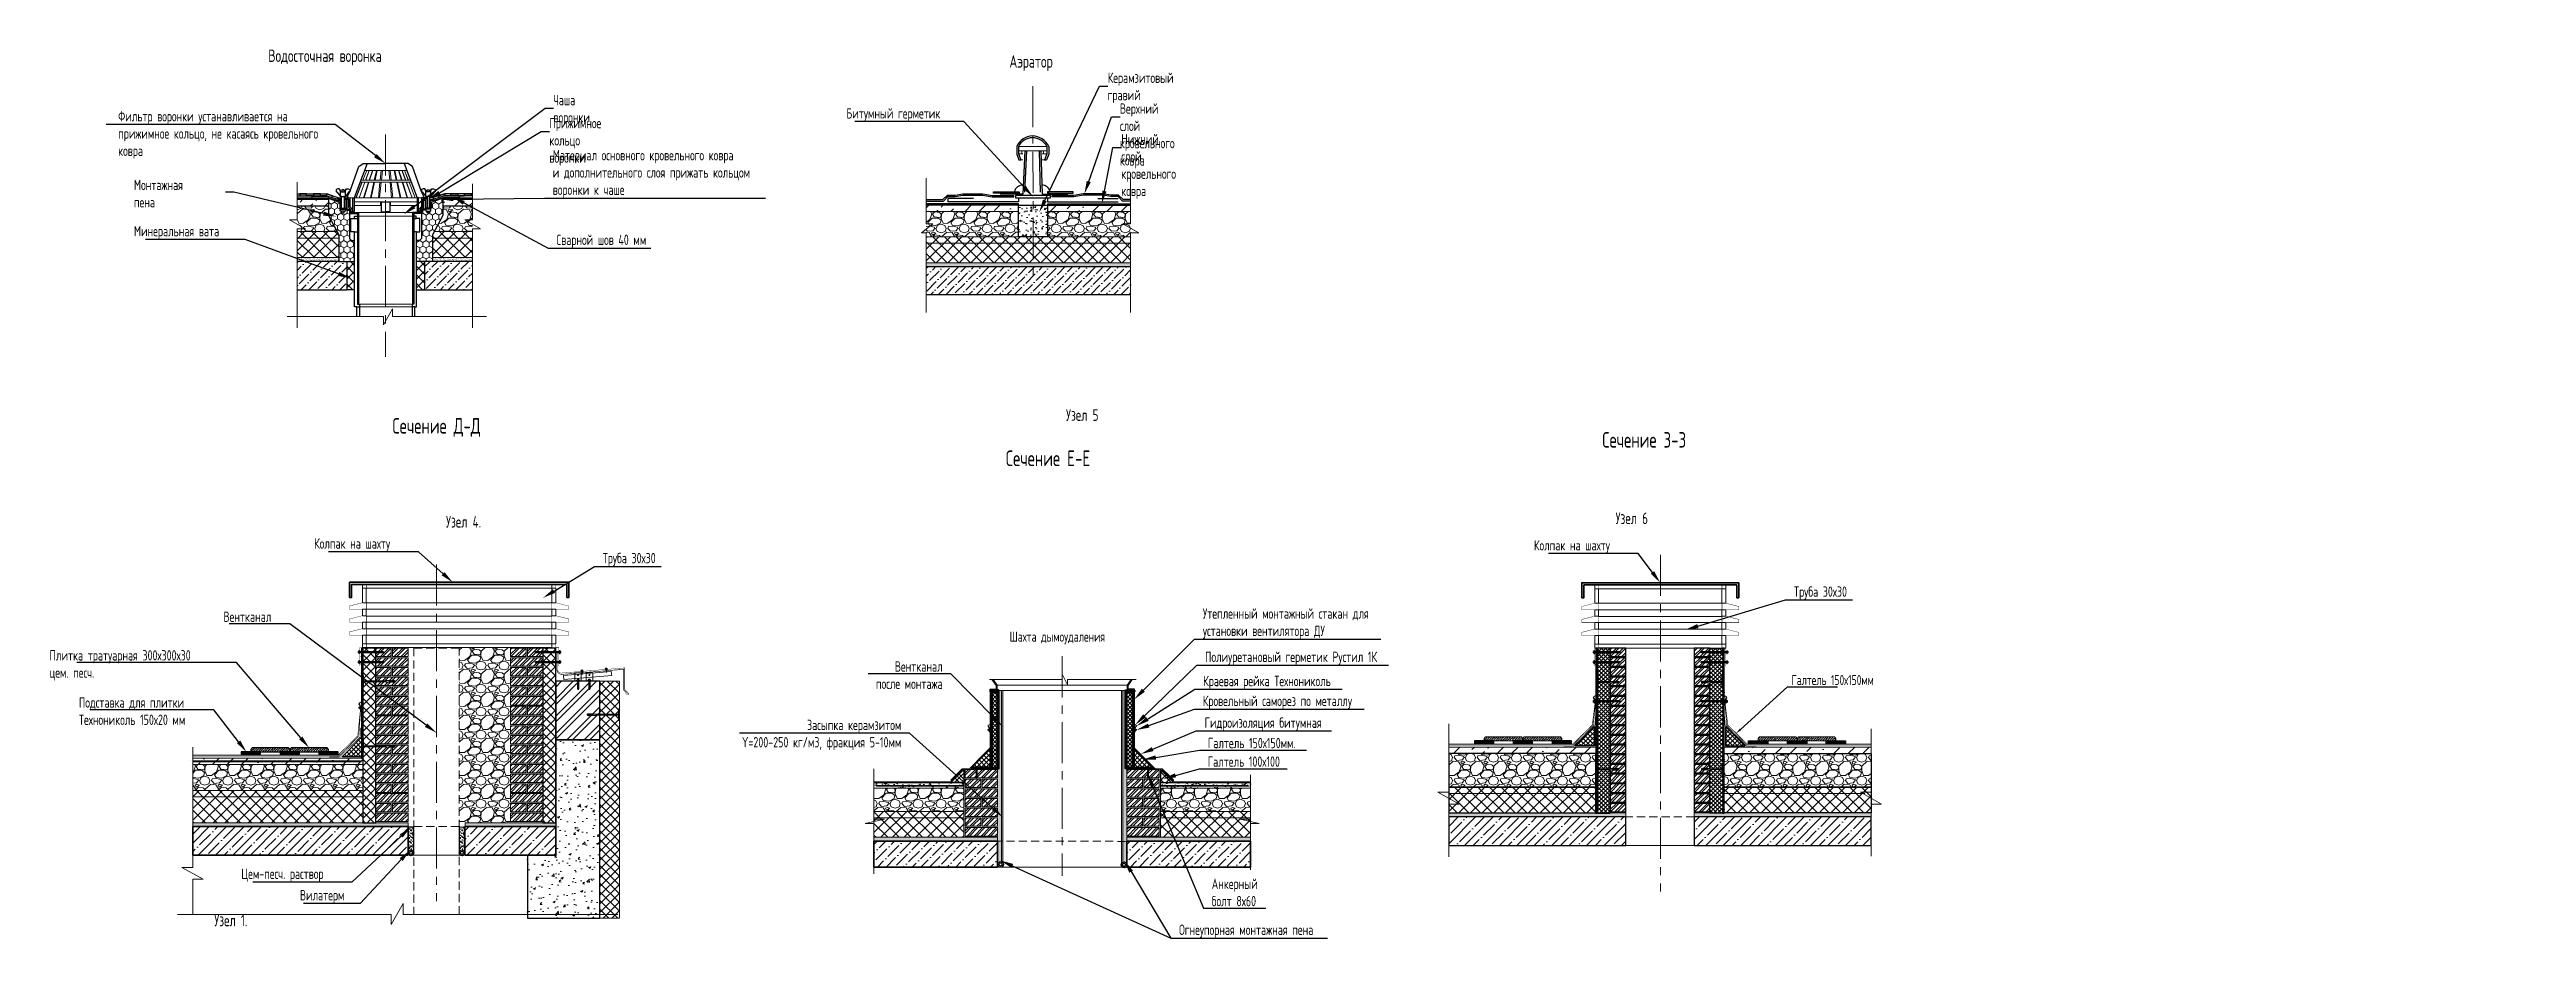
# Model space of a CAD drawing. Header units: millimetres. Extents: x -391859 to 9713180, y -178574 to 166066.
# Drawn here: x 572038 to 591175, y 99697 to 106698 of the extents above; entities that cross this region are included whole.
import ezdxf
from ezdxf import colors
from ezdxf.entities.mleader import LeaderData, LeaderLine
from ezdxf.math import Vec2, Vec3

# ---------------------------------------------------------------- set-up
doc = ezdxf.new("R2010")
doc.units = ezdxf.units.MM
doc.header["$MEASUREMENT"] = 0
doc.set_wipeout_variables(frame=1)
for name, pattern in [('DASHED2', [9.525, 6.35, -3.175]), ('HIDDEN', [6, 4, -2]), ('осеваяX2', [101.6, 63.5, -12.7, 12.7, -12.7])]:
    doc.linetypes.add(name, pattern=pattern)
doc.layers.get('0').update_dxf_attribs({"lineweight": 9})
for name, color, linetype, lineweight in [('0_АР  ДОРОЖКА', 7, 'Continuous', 5), ('1. АР_Разрез', 7, 'Continuous', 30), ('28. АР_ФАСАД', 7, 'Continuous', 9), ('TN-ГИДРОИЗОЛЯЦИЯ БИТУМАЯ ВЕРХНЯЯ', 7, 'Continuous', 15), ('TN-МЕТАЛЛ КОНСТРУКЦИИ', 7, 'Continuous', 35), ('АР_стены', 7, 'Continuous', 30), ('Контуры', 7, 'Continuous', 9), ('Марки окон', 7, 'Continuous', 9), ('Общие ребра', 7, 'Continuous', 9), ('ТХ', 7, 'Continuous', 20), ('Штриховка в сечении', 7, 'Continuous', 18)]:
    doc.layers.add(name, color=color, linetype=linetype, lineweight=lineweight)
doc.layers.add('25. ЗАЛИВКА ЗОН', color=7, linetype='Continuous', lineweight=0, transparency=0.2)
doc.styles.add('ISOCPEUR', font='isocpeur.ttf', dxfattribs={"width": 0.7})
pattern_1 = [(228.0127875, (180604.219, 3806932.505), (-1422.40000011, -1600.1999999), [23.920501, -2368.133855]), (184.969741, (180588.217, 3806914.725), (2133.599999156, 177.800010129), [41.04833, -4063.7834225]), (132.5104471, (180547.323, 3806911.169), (1778.00000075, -1955.799999317), [28.943706, -2865.430596]), (267.273689, (180477.981, 3806866.719), (177.800000372, 3555.999999981), [37.380316, -3700.65062]), (292.83365418, (180476.203, 3806829.381), (-889.000000074, 2133.599999969), [36.654359, -3628.786542]), (357.273689, (180490.427, 3806795.599), (-3555.999999981, 177.800000372), [37.380316, -3700.65062]), (37.69424047, (180527.765, 3806793.821), (-2311.399999898, -1778.000000133), [49.433556, -4893.918072]), (72.25532837, (180566.881, 3806824.047), (1244.600000335, 3911.599999894), [46.670366, -4620.367962]), (121.42956562, (180581.105, 3806868.497), (-1422.400000202, 2311.399999876), [37.50691, -3713.188199]), (175.2363583, (180561.547, 3806900.501), (1955.79999997, -177.80000031), [42.81993, -2098.1755865]), (222.3974378, (180518.875, 3806904.0573), (-2133.599999932, -1955.8000000745), [55.375454, -5482.174076]), (138.81407483, (180654.003, 3806864.941), (-1244.599999925, 1066.80000009), [18.900318, -1871.139608]), (171.4692344, (180639.779, 3806877.387), (2311.400000062, -355.599999597), [35.957739, -3559.82473]), (225, (180604.22, 3806882.72), (-2e-14, -177.8), [25.144654, -226.302518]), (203.1985905, (180591.773, 3806904.057), (889.00000002, 355.59999994), [13.540892, -1340.543566]), (291.8014095, (180579.327, 3806898.723), (-177.80000004, 533.4), [19.149593, -938.332709]), (30.9637565, (180586.44, 3806880.943), (533.40000001, 355.59999998), [31.102376, -1005.640871]), (161.5650512, (180613.11, 3806896.945), (355.6, -177.8), [22.4901, -539.762868]), (16.38954033, (180476.203, 3806898.723), (1778, 533.4), [31.50616, -3119.117867]), (70.34617594, (180506.429, 3806907.613), (-711.200000065, -1955.799999977), [26.431926, -2616.7550975]), (293.1985905, (180613.11, 3806932.505), (-355.59999994, 889.00000002), [27.081607, -1327.002851]), (343.61045967, (180623.777, 3806907.613), (-1778.000000037, 533.399999876), [31.50616, -3119.117867]), (339.4439548, (180476.203, 3806788.487), (-889, 355.6), [30.382464, -1488.741402]), (294.7751406, (180504.651, 3806777.819), (-889.00000106, 1955.79999952), [25.457048, -2520.251537]), (66.8014095, (180614.887, 3806754.705), (355.59999994, 889.00000002), [27.081607, -1327.002851]), (17.35402464, (180625.555, 3806779.597), (-2311.399999954, -711.20000015), [29.804792, -2950.666319]), (69.4439548, (180527.765, 3806754.705), (-355.60000001, -889), [15.191232, -1503.932634]), (101.3099325, (180604.22, 3806754.705), (-177.8, 711.2), [9.066022, -897.5396475]), (165.9637565, (180602.44, 3806763.595), (533.4, -177.8), [36.654359, -696.433821]), (186.00900596, (180566.881, 3806772.485), (1777.99999999, 177.800000093), [33.96869, -3362.8955404]), (303.6900675, (180586.44, 3806864.94), (-177.8, 355.6), [25.642672, -615.424345]), (353.1572266, (180600.663, 3806843.605), (3022.600000019, -355.599999842), [44.768973, -4432.1206346]), (60.9453959, (180645.113, 3806838.271), (-711.20000002, -1244.59999999), [18.305577, -1812.257462]), (90, (180654, 3806854.27), (-177.8, 177.8), [10.668, -167.132]), (120.25643716, (180563.325, 3806777.819), (711.199999913, -1244.60000005), [24.700687, -2445.375854]), (48.0127875, (180550.879, 3806799.155), (1422.400000117, 1600.199999896), [47.841002, -2344.213354]), (0, (180582.88, 3806834.72), (177.8, 177.8), [46.228, -131.572]), (325.3048465, (180629.111, 3806834.715), (1778.000000674, -1244.599999038), [28.112669, -2783.152171]), (254.0546041, (180652.225, 3806818.713), (-177.79999999, -711.2), [25.888036, -1268.515503]), (207.64597536, (180645.113, 3806793.821), (-3378.200000124, -1777.999999764), [42.150157, -4172.87251]), (175.42607874, (180607.775, 3806774.263), (-2311.4, 177.8), [44.592062, -4414.609252])]
pattern_2 = [(135, (180476.2, 3806754.705), (-44.9012806, -44.9012806), []), (225, (180476.2, 3806754.705), (44.9012806, -44.9012806), [])]
pattern_3 = [(45, (180476.203, 3806754.705), (-33.67596045, 33.67596045), []), (135, (180476.203, 3806754.705), (-33.67596045, -33.67596045), [])]
pattern_4 = [(45, (634819.228, 355493.544), (-26.9407684, 26.9407684), []), (45, (634819.228, 355512.594), (-26.9407684, 26.9407684), [])]
pattern_5 = [(45, (634819.227, 355643.544), (-26.9407684, 26.9407684), []), (45, (634819.227, 355662.594), (-26.9407684, 26.9407684), [])]
pattern_6 = [(45, (634819.228, 355793.544), (-26.9407684, 26.9407684), []), (45, (634819.228, 355812.594), (-26.9407684, 26.9407684), [])]
pattern_7 = [(45, (634119.228, 355493.544), (-26.9407684, 26.9407684), []), (45, (634119.228, 355512.594), (-26.9407684, 26.9407684), [])]
pattern_8 = [(45, (634119.227, 355643.544), (-26.9407684, 26.9407684), []), (45, (634119.227, 355662.594), (-26.9407684, 26.9407684), [])]
pattern_9 = [(45, (634119.228, 355793.544), (-26.9407684, 26.9407684), []), (45, (634119.228, 355812.594), (-26.9407684, 26.9407684), [])]
pattern_10 = [(45, (630264.614, 355606.25), (-26.9407684, 26.9407684), []), (45, (630264.614, 355625.3), (-26.9407684, 26.9407684), [])]
pattern_11 = [(45, (630264.614, 355756.25), (-26.9407684, 26.9407684), []), (45, (630264.614, 355775.3), (-26.9407684, 26.9407684), [])]
pattern_12 = [(45, (630264.614, 355906.25), (-26.9407684, 26.9407684), []), (45, (630264.614, 355925.3), (-26.9407684, 26.9407684), [])]
pattern_13 = [(45, (631307.256, 355605.97), (-26.9407684, 26.9407684), []), (45, (631307.256, 355625.02), (-26.9407684, 26.9407684), [])]
pattern_14 = [(45, (631307.256, 355755.97), (-26.9407684, 26.9407684), []), (45, (631307.256, 355775.02), (-26.9407684, 26.9407684), [])]
pattern_15 = [(45, (631307.256, 355905.97), (-26.9407684, 26.9407684), []), (45, (631307.256, 355925.02), (-26.9407684, 26.9407684), [])]
pattern_16 = [(45, (630264.614, 356056.25), (-26.9407684, 26.9407684), []), (45, (630264.614, 356075.3), (-26.9407684, 26.9407684), [])]
pattern_17 = [(45, (631307.256, 356055.97), (-26.9407684, 26.9407684), []), (45, (631307.256, 356075.02), (-26.9407684, 26.9407684), [])]
pattern_18 = [(45, (630264.614, 356206.25), (-26.9407684, 26.9407684), []), (45, (630264.614, 356225.3), (-26.9407684, 26.9407684), [])]
pattern_19 = [(45, (631307.256, 356205.97), (-26.9407684, 26.9407684), []), (45, (631307.256, 356225.02), (-26.9407684, 26.9407684), [])]
pattern_20 = [(45, (630264.614, 356356.25), (-26.9407684, 26.9407684), []), (45, (630264.614, 356375.3), (-26.9407684, 26.9407684), [])]
pattern_21 = [(45, (631307.256, 356355.97), (-26.9407684, 26.9407684), []), (45, (631307.256, 356375.02), (-26.9407684, 26.9407684), [])]
pattern_22 = [(45, (630264.614, 356506.25), (-26.9407684, 26.9407684), []), (45, (630264.614, 356525.3), (-26.9407684, 26.9407684), [])]
pattern_23 = [(45, (631307.256, 356505.97), (-26.9407684, 26.9407684), []), (45, (631307.256, 356525.02), (-26.9407684, 26.9407684), [])]
pattern_24 = [(45, (630264.614, 356656.25), (-26.9407684, 26.9407684), []), (45, (630264.614, 356675.3), (-26.9407684, 26.9407684), [])]
pattern_25 = [(45, (631307.256, 356655.97), (-26.9407684, 26.9407684), []), (45, (631307.256, 356675.02), (-26.9407684, 26.9407684), [])]
pattern_26 = [(45, (630264.614, 356806.25), (-26.9407684, 26.9407684), []), (45, (630264.614, 356825.3), (-26.9407684, 26.9407684), [])]
pattern_27 = [(135, (180604.75, 3787546.186), (-44.9012806, -44.9012806), []), (225, (180604.75, 3787546.186), (44.9012806, -44.9012806), [])]
pattern_28 = [(45, (181728.477, 3789338.07), (-15.71544821, 15.71544821), []), (135, (181728.477, 3789338.07), (-15.71544821, -15.71544821), [])]
pattern_29 = [(45, (631307.256, 356805.97), (-26.9407684, 26.9407684), []), (45, (631307.256, 356825.02), (-26.9407684, 26.9407684), [])]
pattern_30 = [(37.5, (180476.203, 3806754.705), (-0.48000939, 14.68239712), [0, -11.5824, 0, -12.954, 0, -12.3825]), (7.5, (180476.203, 3806754.705), (13.48569849, 21.50475302), [0, -6.2484, 0, -10.4394, 0, -4.0005]), (327.5, (180466.83, 3806754.705), (23.729771107, 0.04311554), [0, -3.81, 0, -13.716, 0, -17.907]), (317.5, (180466.83, 3806754.705), (22.90669357, 6.6878797), [0, -1.905, 0, -8.9916, 0, -10.287])]

msp = doc.modelspace()

# ---------------------------------------------------------------- texts
at = {"attachment_point": 1, "style": 'ISOCPEUR'}
for s, width, heights, insert, char_height in [('\\pxql;{\\fISOCPEUR|b1|i0|c204|p34; Водосточная воронка}', 2895.48354, [180.832], (573684.582, 106697.467), 96), ('\\pxql;{\\fISOCPEUR|b1|i0|c204|p34; Аэратор}', 2895.48354, [180.832], (579411.388, 106653.499), 96), ('\\pxql;{\\fISOCPEUR|b1|i0|c204|p34; Шахта дымоудаления}', 2345.34167, [146.474], (579420.911, 102200.037), 77.76)]:
    msp.add_mtext_dynamic_manual_height_columns(s, width=width, gutter_width=0, heights=heights, dxfattribs=dict(at, insert=insert, char_height=char_height))
at = {"char_height": 120, "attachment_point": 1, "style": 'ISOCPEUR'}
for s, insert, width in [('{\\H0.75x;Узел 5}', (579891.459, 103918.246), 1628.87243), ('Сечение Д-Д', (574686.562, 103849.94), 1628.87243), ('Сечение З-З', (584034.505, 103741.571), 1746.99405), ('Сечение Е-Е', (579426.119, 103599.231), 1528.47436), ('{\\H0.75x;Узел 4.}', (575101.006, 103093.454), 1628.87243), ('{\\H0.75x;Узел 6}', (584137.294, 103120.642), 1628.87243), ('{\\H0.75x;Узел 1. }', (573310.718, 100013.231), 1628.87243)]:
    msp.add_mtext(s, dxfattribs=dict(at, insert=insert, width=width))

# ---------------------------------------------------------------- blocks, each defined once
blk = doc.blocks.new('*U1470')
blk.add_circle((0, 0), 3.45)
blk = doc.blocks.new('*U1471')
at = {"color": 0, "linetype": 'ByBlock', "lineweight": -2, "transparency": 16777216}
for p in [(0, 0), (80, 0), (160, 0), (240, 0), (320, 0), (400, 0), (480, 0), (559, 0), (639, 0)]:
    blk.add_blockref('*U1470', p, dxfattribs=at)
blk = doc.blocks.new('*U1473')
blk.add_circle((0, 0), 3.45)
blk = doc.blocks.new('*U1472')
at = {"color": 0, "linetype": 'ByBlock', "lineweight": -2, "transparency": 16777216}
for p in [(0, 0), (80, 0), (160, 0), (240, 0), (320, 0), (400, 0), (480, 0), (559, 0), (639, 0)]:
    blk.add_blockref('*U1473', p, dxfattribs=at)
blk = doc.blocks.new('A$C430a6075')
for p, q in [((255, -26), (255, -37)), ((255, -103), (255, -114))]:
    blk.add_line(p, q)
for points in [[(250, -36), (62, -36), (57, -34), (57, -29), (62, -26), (250, -26)], [(250, -113), (62, -113), (57, -110), (57, -106), (62, -103), (250, -103)], [(253, -34), (62, -34), (59, -32), (59, -31), (62, -28), (253, -28)], [(253, -111), (62, -111), (59, -109), (59, -108), (62, -105), (253, -105)]]:
    blk.add_lwpolyline(points)
at = {"ltscale": 3}
for points in [[(250, -26), (250, -19), (246, -19), (246, -23)], [(250, -36), (250, -44), (246, -44), (246, -40)], [(250, -103), (250, -96), (246, -96), (246, -100)], [(250, -113), (250, -120), (246, -120), (246, -117)]]:
    blk.add_lwpolyline(points, dxfattribs=at)
for points in [[(256, -37), (256, -26), (255, -26), (253, -28), (253, -34), (255, -37)], [(256, -114), (256, -103), (255, -103), (253, -105), (253, -111), (255, -114)]]:
    blk.add_lwpolyline(points, close=True)
at = {"layer": 'TN-МЕТАЛЛ КОНСТРУКЦИИ', "color": 0, "const_width": 3}
blk.add_lwpolyline([(241, -140), (241, 3), (0, 3)], dxfattribs=at)
blk = doc.blocks.new('A$C6506a271')
at = {"linetype": 'HIDDEN', "ltscale": 25}
for p, q in [((86, 62), (36, 62)), ((36, 62), (36, 0)), ((86, 62), (86, 0)), ((174, 62), (124, 62)), ((124, 62), (124, 0)), ((174, 62), (174, 0))]:
    blk.add_line(p, q, dxfattribs=at)
for p, q in [((86, 2), (36, 2)), ((56, 11), (67, 11)), ((86, 78), (82, 76)), ((82, 76), (100, 78)), ((82, 75), (100, 77)), ((82, 75), (82, 76)), ((82, 75), (83, 73)), ((82, 75), (83, 73)), ((83, 73), (100, 74)), ((85, 78), (97, 79)), ((91, 79), (85, 79)), ((85, 79), (85, 78)), ((86, 84), (95, 85)), ((86, 84), (86, 79)), ((88, 71), (95, 73)), ((88, 71), (89, 72)), ((88, 71), (90, 71)), ((89, 72), (89, 73)), ((89, 72), (93, 73)), ((89, 68), (95, 70)), ((89, 68), (90, 69)), ((89, 68), (90, 68)), ((89, 65), (95, 67)), ((89, 65), (90, 66)), ((89, 65), (90, 65)), ((89, 62), (95, 64)), ((89, 62), (90, 63)), ((89, 62), (90, 62)), ((90, 85), (91, 79)), ((90, 71), (93, 72)), ((90, 69), (90, 71)), ((90, 69), (94, 70)), ((90, 68), (94, 69)), ((90, 66), (90, 68)), ((90, 66), (94, 67)), ((90, 65), (94, 66)), ((90, 63), (90, 65)), ((90, 63), (94, 64)), ((90, 62), (94, 63)), ((91, 53), (90, 62)), ((91, 79), (97, 80)), ((91, 53), (91, 59)), ((91, 58), (92, 58)), ((93, 52), (91, 53)), ((91, 53), (92, 53)), ((93, 60), (92, 58)), ((92, 53), (92, 58)), ((92, 53), (93, 52)), ((93, 73), (93, 74)), ((95, 73), (93, 72)), ((95, 73), (93, 73)), ((94, 70), (93, 72)), ((93, 60), (96, 62)), ((93, 60), (94, 61)), ((95, 58), (93, 60)), ((93, 60), (95, 60)), ((95, 53), (93, 52)), ((95, 70), (94, 69)), ((95, 70), (94, 70)), ((94, 67), (94, 69)), ((95, 67), (94, 66)), ((95, 67), (94, 67)), ((94, 64), (94, 66)), ((95, 64), (94, 63)), ((95, 64), (94, 64)), ((94, 61), (94, 63)), ((96, 62), (94, 61)), ((95, 85), (95, 81)), ((95, 85), (95, 80)), ((95, 85), (95, 80)), ((96, 62), (95, 60)), ((95, 53), (95, 60)), ((96, 79), (100, 78)), ((97, 80), (97, 79)), ((100, 77), (100, 78)), ((100, 77), (100, 74)), ((174, 2), (124, 2)), ((143, 11), (154, 11)), ((274, 93), (270, 91)), ((270, 91), (288, 93)), ((270, 90), (288, 92)), ((270, 90), (270, 91)), ((270, 90), (270, 88)), ((270, 90), (270, 88)), ((270, 88), (288, 89)), ((278, 95), (272, 94)), ((272, 93), (284, 94)), ((272, 94), (272, 93)), ((273, 100), (274, 94)), ((273, 100), (283, 100)), ((276, 86), (282, 88)), ((276, 86), (277, 87)), ((276, 86), (277, 86)), ((276, 83), (282, 85)), ((276, 83), (277, 84)), ((276, 83), (277, 83)), ((276, 80), (283, 83)), ((276, 80), (278, 81)), ((276, 80), (278, 80)), ((277, 87), (277, 88)), ((277, 87), (281, 88)), ((277, 86), (281, 87)), ((277, 84), (277, 86)), ((277, 84), (281, 85)), ((277, 83), (281, 84)), ((278, 81), (277, 83)), ((277, 77), (283, 80)), ((277, 77), (278, 78)), ((277, 77), (278, 77)), ((278, 100), (278, 95)), ((278, 95), (284, 95)), ((278, 81), (281, 82)), ((278, 80), (282, 81)), ((278, 78), (278, 80)), ((278, 78), (282, 79)), ((278, 77), (282, 78)), ((279, 68), (278, 77)), ((279, 68), (278, 74)), ((278, 73), (280, 73)), ((279, 68), (280, 73)), ((281, 67), (279, 68)), ((279, 68), (279, 68)), ((279, 68), (281, 67)), ((280, 75), (283, 77)), ((280, 75), (282, 77)), ((282, 73), (280, 75)), ((280, 75), (280, 73)), ((280, 75), (282, 75)), ((281, 88), (281, 89)), ((282, 88), (281, 87)), ((282, 88), (281, 88)), ((281, 85), (281, 87)), ((282, 85), (281, 84)), ((282, 85), (281, 85)), ((281, 82), (281, 84)), ((283, 83), (281, 82)), ((283, 68), (281, 67)), ((283, 83), (282, 81)), ((282, 79), (282, 81)), ((283, 80), (282, 78)), ((283, 80), (282, 79)), ((282, 77), (282, 78)), ((283, 77), (282, 75)), ((283, 77), (282, 77)), ((283, 68), (282, 75)), ((283, 100), (283, 96)), ((283, 100), (283, 95)), ((283, 100), (283, 95)), ((283, 94), (288, 93)), ((284, 95), (284, 94)), ((287, 92), (288, 89)), ((288, 92), (288, 93))]:
    blk.add_line(p, q)
at = {"ltscale": 5}
for p, q in [((36, 0), (86, 0)), ((124, 0), (174, 0))]:
    blk.add_line(p, q, dxfattribs=at)
for points in [[(-49, 11), (-52, 42), (318, 72), (321, 41)], [(67, 13), (56, 13), (56, 11), (58, 10), (64, 10), (67, 11)], [(154, 13), (143, 13), (143, 11), (146, 10), (152, 10), (154, 11)]]:
    blk.add_lwpolyline(points, close=True)
at = {"ltscale": 3}
for points in [[(56, 7), (49, 7), (49, 3), (53, 3)], [(66, 7), (73, 7), (73, 3), (70, 3)], [(144, 7), (137, 7), (137, 3), (140, 3)], [(154, 7), (161, 7), (161, 3), (157, 3)]]:
    blk.add_lwpolyline(points, dxfattribs=at)
for points in [[(66, 7), (66, -61), (63, -66), (59, -66), (56, -61), (56, 7)], [(64, 10), (64, -60), (62, -64), (60, -64), (58, -60), (58, 10)], [(154, 7), (154, -61), (151, -66), (147, -66), (144, -61), (144, 7)], [(152, 10), (152, -60), (150, -64), (148, -64), (146, -60), (146, 10)]]:
    blk.add_lwpolyline(points)
for centre in [(61, 45), (149, 45)]:
    blk.add_circle(centre, 3.75)
for centre in [(67, 60), (255, 76)]:
    blk.add_arc(centre, 27.4, 340.9671, 355.6233)
at = {"layer": 'TN-ГИДРОИЗОЛЯЦИЯ БИТУМАЯ ВЕРХНЯЯ', "color": 0, "linetype": 'HIDDEN', "ltscale": 5, "const_width": 4.79}
blk.add_lwpolyline([(443, -98), (414, -70), (414, 90), (-65, 51, -0.3987), (-103, 89), (-103, 222)], format="xyb", dxfattribs=at)
at = {"layer": 'TN-МЕТАЛЛ КОНСТРУКЦИИ', "color": 0}
blk.add_lwpolyline([(423, -89, 2.87, 2.87, 0), (440, -107, 2.87, 2.87, 0.7947), (451, -96, 2.87, 2.87, 0), (421, -66, 3, 3, 0), (421, 101, 2.87, 2.87, 0), (-69, 61, 2.87, 2.87, -0.392539), (-96, 89, 2.87, 2.87, 0), (-96, 222, 0, 0, 0)], format="xyseb", dxfattribs=at)
blk = doc.blocks.new('*U1479')
blk.add_circle((0, 0), 3.45)
blk = doc.blocks.new('*U1478')
at = {"color": 0, "linetype": 'ByBlock', "lineweight": -2, "transparency": 16777216}
for p in [(0, 0), (80, 0), (160, 0), (240, 0), (320, 0), (400, 0), (480, 0), (559, 0), (639, 0)]:
    blk.add_blockref('*U1479', p, dxfattribs=at)
blk = doc.blocks.new('*U1481')
blk.add_circle((0, 0), 3.45)
blk = doc.blocks.new('*U1480')
at = {"color": 0, "linetype": 'ByBlock', "lineweight": -2, "transparency": 16777216}
for p in [(0, 0), (80, 0), (160, 0), (240, 0), (320, 0), (400, 0), (480, 0), (559, 0), (639, 0)]:
    blk.add_blockref('*U1481', p, dxfattribs=at)

# ---------------------------------------------------------------- hatches: boundary and pattern name
at = {"transparency": 33554687}
h = msp.add_hatch(dxfattribs=at)
h.set_pattern_fill('ANSI37', color=256, scale=20, angle=90)
h.set_pattern_definition(pattern_2)
h.paths.add_polyline_path([(574370.431, 105290.414), (574371.576, 105289.269), (574416.516, 105289.269), (574416.516, 105290.414)])
h.paths.add_polyline_path([(574852.014, 105289.269), (574896.955, 105289.269), (574898.1, 105290.414), (574852.014, 105290.414)])
h.paths.add_polyline_path([(574271.7, 105266.686), (574259, 105290.414), (573951.28, 105290.414), (573951.28, 105090.414), (574271.7, 105090.414)])
h.paths.add_polyline_path([(575009.531, 105290.414), (574996.83, 105266.686), (574996.83, 105090.414), (575304.529, 105090.414), (575304.529, 105290.414)])
h = msp.add_hatch(dxfattribs=at)
h.set_pattern_fill('ANSI37', color=256, scale=20, angle=90)
h.set_pattern_definition(pattern_2)
h.paths.add_polyline_path([(580390.172, 105250.555), (578811.351, 105250.555), (578811.351, 105050.165), (580390.172, 105050.165)])
h = msp.add_hatch()
h.set_pattern_fill('NET', color=256, scale=15, angle=45)
h.set_pattern_definition(pattern_3)
h.paths.add_polyline_path([(574557.526, 100722.956), (574557.526, 102072.038), (574457.526, 102072.038), (574457.526, 100722.956)])
h = msp.add_hatch()
h.set_pattern_fill('STEEL', color=256, scale=12)
h.set_pattern_definition(pattern_26)
h.paths.add_polyline_path([(574677.526, 102007.956), (574677.526, 102072.956), (574557.526, 102072.956), (574557.526, 102007.956)])
h = msp.add_hatch()
h.set_pattern_fill('STEEL', color=256, scale=12)
h.set_pattern_definition(pattern_26)
h.paths.add_polyline_path([(574807.526, 102007.956), (574807.526, 102072.956), (574687.526, 102072.956), (574687.526, 102007.956)])
h = msp.add_hatch()
h.set_pattern_fill('STEEL', color=256, scale=12)
h.set_pattern_definition(pattern_29)
h.paths.add_polyline_path([(575720.168, 102007.675), (575720.168, 102072.675), (575600.168, 102072.675), (575600.168, 102007.675)])
h = msp.add_hatch()
h.set_pattern_fill('STEEL', color=256, scale=12)
h.set_pattern_definition(pattern_29)
h.paths.add_polyline_path([(575850.168, 102007.675), (575850.168, 102072.675), (575730.168, 102072.675), (575730.168, 102007.675)])
h = msp.add_hatch()
h.set_pattern_fill('NET', color=256, scale=15, angle=45)
h.set_pattern_definition([(45, (181868.845, 3806754.705), (-33.67596045, 33.67596045), []), (135, (181868.845, 3806754.705), (-33.67596045, -33.67596045), [])])
h.paths.add_polyline_path([(575950.168, 100722.956), (575950.168, 102072.038), (575850.168, 102072.038), (575850.168, 100722.956)])
h = msp.add_hatch()
h.set_pattern_fill('NET', color=256, scale=7, angle=45)
h.set_pattern_definition(pattern_28)
h.paths.add_polyline_path([(584095.802, 102072.478), (583995.802, 102072.478), (583995.802, 100797.477), (584095.802, 100797.477)])
at = {"ltscale": 3}
h = msp.add_hatch(dxfattribs=at)
h.set_pattern_fill('STEEL', color=256, scale=12)
h.set_pattern_definition([(45, (-24463.06, 85497.4), (-26.9407684, 26.9407684), []), (45, (-24463.06, 85516.45), (-26.9407684, 26.9407684), [])])
h.paths.add_polyline_path([(584215.802, 102072.478), (584095.802, 102072.478), (584095.802, 102007.478), (584215.802, 102007.478)])
h = msp.add_hatch(dxfattribs=at)
h.set_pattern_fill('STEEL', color=256, scale=12)
h.set_pattern_definition([(45, (-23812.985, 85487.4), (-26.9407684, 26.9407684), []), (45, (-23812.985, 85506.45), (-26.9407684, 26.9407684), [])])
h.paths.add_polyline_path([(584865.875, 102072.477), (584745.875, 102072.477), (584745.875, 102007.477), (584865.875, 102007.477)])
h = msp.add_hatch()
h.set_pattern_fill('NET', color=256, scale=7, angle=45)
h.set_pattern_definition(pattern_28)
h.paths.add_polyline_path([(584865.875, 102072.477), (584865.875, 100797.477), (584965.875, 100797.477), (584965.875, 102072.477)])
h = msp.add_hatch()
h.set_pattern_fill('STEEL', color=256, scale=12)
h.set_pattern_definition([(45, (630264.614, 356806.25), (-26.9407684, 26.9407684), []), (45, (630264.614, 356825.3), (-26.9407684, 26.9407684), [])])
h.paths.add_polyline_path([(574807.526, 101932.956), (574807.526, 101997.956), (574557.526, 101997.956), (574557.526, 101932.956)])
h = msp.add_hatch()
h.set_pattern_fill('STEEL', color=256, scale=12)
h.set_pattern_definition(pattern_24)
h.paths.add_polyline_path([(574677.526, 101857.956), (574677.526, 101922.956), (574557.526, 101922.956), (574557.526, 101857.956)])
h = msp.add_hatch()
h.set_pattern_fill('STEEL', color=256, scale=12)
h.set_pattern_definition([(45, (630264.614, 356656.25), (-26.9407684, 26.9407684), []), (45, (630264.614, 356675.3), (-26.9407684, 26.9407684), [])])
h.paths.add_polyline_path([(574807.526, 101782.956), (574807.526, 101847.956), (574557.526, 101847.956), (574557.526, 101782.956)])
h = msp.add_hatch()
h.set_pattern_fill('STEEL', color=256, scale=12)
h.set_pattern_definition(pattern_24)
h.paths.add_polyline_path([(574807.526, 101857.956), (574807.526, 101922.956), (574687.526, 101922.956), (574687.526, 101857.956)])
h = msp.add_hatch()
h.set_pattern_fill('STEEL', color=256, scale=12)
h.set_pattern_definition([(45, (631307.256, 356805.97), (-26.9407684, 26.9407684), []), (45, (631307.256, 356825.02), (-26.9407684, 26.9407684), [])])
h.paths.add_polyline_path([(575850.168, 101932.675), (575850.168, 101997.675), (575600.168, 101997.675), (575600.168, 101932.675)])
h = msp.add_hatch()
h.set_pattern_fill('STEEL', color=256, scale=12)
h.set_pattern_definition(pattern_25)
h.paths.add_polyline_path([(575720.168, 101857.675), (575720.168, 101922.675), (575600.168, 101922.675), (575600.168, 101857.675)])
h = msp.add_hatch()
h.set_pattern_fill('STEEL', color=256, scale=12)
h.set_pattern_definition([(45, (631307.256, 356655.97), (-26.9407684, 26.9407684), []), (45, (631307.256, 356675.02), (-26.9407684, 26.9407684), [])])
h.paths.add_polyline_path([(575850.168, 101782.675), (575850.168, 101847.675), (575600.168, 101847.675), (575600.168, 101782.675)])
h = msp.add_hatch()
h.set_pattern_fill('STEEL', color=256, scale=12)
h.set_pattern_definition(pattern_25)
h.paths.add_polyline_path([(575850.168, 101857.675), (575850.168, 101922.675), (575730.168, 101922.675), (575730.168, 101857.675)])
h = msp.add_hatch()
h.set_pattern_fill('NET', color=256, scale=15, angle=45)
h.set_pattern_definition(pattern_3)
h.paths.add_polyline_path([(576440.168, 99985.255), (576440.168, 101817.675), (576290.168, 101817.675), (576290.168, 99985.255)])
h = msp.add_hatch(dxfattribs=at)
h.set_pattern_fill('STEEL', color=256, scale=12)
h.set_pattern_definition([(45, (-24463.06, 85412.4), (-26.9407684, 26.9407684), []), (45, (-24463.06, 85431.45), (-26.9407684, 26.9407684), [])])
h.paths.add_polyline_path([(584215.802, 101997.478), (584095.802, 101997.478), (584095.802, 101932.478), (584215.802, 101932.478)])
h = msp.add_hatch(dxfattribs=at)
h.set_pattern_fill('STEEL', color=256, scale=12)
h.set_pattern_definition([(45, (-24463.06, 85347.4), (-26.9407684, 26.9407684), []), (45, (-24463.06, 85366.45), (-26.9407684, 26.9407684), [])])
h.paths.add_polyline_path([(584215.802, 101922.478), (584095.802, 101922.478), (584095.802, 101857.478), (584215.802, 101857.478)])
h = msp.add_hatch(dxfattribs=at)
h.set_pattern_fill('STEEL', color=256, scale=12)
h.set_pattern_definition([(45, (-24463.06, 85262.4), (-26.9407684, 26.9407684), []), (45, (-24463.06, 85281.45), (-26.9407684, 26.9407684), [])])
h.paths.add_polyline_path([(584215.802, 101847.478), (584095.802, 101847.478), (584095.802, 101782.478), (584215.802, 101782.478)])
h = msp.add_hatch(dxfattribs=at)
h.set_pattern_fill('STEEL', color=256, scale=12)
h.set_pattern_definition([(45, (-23812.985, 85422.4), (-26.9407684, 26.9407684), []), (45, (-23812.985, 85441.45), (-26.9407684, 26.9407684), [])])
h.paths.add_polyline_path([(584865.875, 101997.477), (584745.875, 101997.477), (584745.875, 101932.477), (584865.875, 101932.477)])
h = msp.add_hatch(dxfattribs=at)
h.set_pattern_fill('STEEL', color=256, scale=12)
h.set_pattern_definition([(45, (-23812.985, 85337.4), (-26.9407684, 26.9407684), []), (45, (-23812.985, 85356.45), (-26.9407684, 26.9407684), [])])
h.paths.add_polyline_path([(584865.875, 101922.477), (584745.875, 101922.477), (584745.875, 101857.477), (584865.875, 101857.477)])
h = msp.add_hatch(dxfattribs=at)
h.set_pattern_fill('STEEL', color=256, scale=12)
h.set_pattern_definition([(45, (-23812.985, 85262.4), (-26.9407684, 26.9407684), []), (45, (-23812.985, 85281.45), (-26.9407684, 26.9407684), [])])
h.paths.add_polyline_path([(584865.875, 101847.477), (584745.875, 101847.477), (584745.875, 101782.477), (584865.875, 101782.477)])
h = msp.add_hatch()
h.set_pattern_fill('STEEL', color=256, scale=12)
h.set_pattern_definition(pattern_22)
h.paths.add_polyline_path([(574677.526, 101707.956), (574677.526, 101772.956), (574557.526, 101772.956), (574557.526, 101707.956)])
h = msp.add_hatch()
h.set_pattern_fill('STEEL', color=256, scale=12)
h.set_pattern_definition([(45, (630264.614, 356506.25), (-26.9407684, 26.9407684), []), (45, (630264.614, 356525.3), (-26.9407684, 26.9407684), [])])
h.paths.add_polyline_path([(574807.526, 101632.956), (574807.526, 101697.956), (574557.526, 101697.956), (574557.526, 101632.956)])
h = msp.add_hatch()
h.set_pattern_fill('STEEL', color=256, scale=12)
h.set_pattern_definition(pattern_20)
h.paths.add_polyline_path([(574677.526, 101557.956), (574677.526, 101622.956), (574557.526, 101622.956), (574557.526, 101557.956)])
h = msp.add_hatch()
h.set_pattern_fill('STEEL', color=256, scale=12)
h.set_pattern_definition(pattern_22)
h.paths.add_polyline_path([(574807.526, 101707.956), (574807.526, 101772.956), (574687.526, 101772.956), (574687.526, 101707.956)])
h = msp.add_hatch()
h.set_pattern_fill('STEEL', color=256, scale=12)
h.set_pattern_definition(pattern_20)
h.paths.add_polyline_path([(574807.526, 101557.956), (574807.526, 101622.956), (574687.526, 101622.956), (574687.526, 101557.956)])
h = msp.add_hatch()
h.set_pattern_fill('STEEL', color=256, scale=12)
h.set_pattern_definition(pattern_23)
h.paths.add_polyline_path([(575720.168, 101707.675), (575720.168, 101772.675), (575600.168, 101772.675), (575600.168, 101707.675)])
h = msp.add_hatch()
h.set_pattern_fill('STEEL', color=256, scale=12)
h.set_pattern_definition([(45, (631307.256, 356505.97), (-26.9407684, 26.9407684), []), (45, (631307.256, 356525.02), (-26.9407684, 26.9407684), [])])
h.paths.add_polyline_path([(575850.168, 101632.675), (575850.168, 101697.675), (575600.168, 101697.675), (575600.168, 101632.675)])
h = msp.add_hatch()
h.set_pattern_fill('STEEL', color=256, scale=12)
h.set_pattern_definition(pattern_21)
h.paths.add_polyline_path([(575720.168, 101557.675), (575720.168, 101622.675), (575600.168, 101622.675), (575600.168, 101557.675)])
h = msp.add_hatch()
h.set_pattern_fill('STEEL', color=256, scale=12)
h.set_pattern_definition(pattern_23)
h.paths.add_polyline_path([(575850.168, 101707.675), (575850.168, 101772.675), (575730.168, 101772.675), (575730.168, 101707.675)])
h = msp.add_hatch()
h.set_pattern_fill('STEEL', color=256, scale=12)
h.set_pattern_definition(pattern_21)
h.paths.add_polyline_path([(575850.168, 101557.675), (575850.168, 101622.675), (575730.168, 101622.675), (575730.168, 101557.675)])
h = msp.add_hatch()
h.set_pattern_fill('JIS_WOOD', color=256, scale=10, style=0)
h.set_pattern_definition([(45, (632004.503, 355499.213), (-5, 5), [])])
h.paths.add_polyline_path([(579372.139, 101745.919), (579372.139, 101140.919), (579158.139, 101140.919), (579158.139, 101150.919), (579308.139, 101150.919), (579308.139, 101735.919), (579304.177, 101735.919), (579304.177, 101745.919)])
h.paths.add_polyline_path([(579318.139, 101730.919), (579318.139, 101150.919), (579362.139, 101150.919), (579362.139, 101730.919)], flags=16)
h = msp.add_hatch()
h.set_pattern_fill('NET', color=256, scale=7, angle=45)
h.set_pattern_definition([(45, (632004.503, 355734.213), (-15.7154482, 15.7154482), []), (135, (632004.503, 355734.213), (-15.7154482, -15.7154482), [])])
h.paths.add_polyline_path([(579318.139, 101150.919), (579318.139, 101730.919), (579362.139, 101730.919), (579362.139, 101150.919)])
h = msp.add_hatch()
h.set_pattern_fill('JIS_WOOD', color=256, scale=10, style=0)
h.set_pattern_definition([(45, (631304.503, 355499.213), (-5, 5), [])])
h.paths.add_polyline_path([(580352.14, 101745.919), (580352.14, 101140.919), (580566.14, 101140.919), (580566.14, 101150.919), (580416.14, 101150.919), (580416.14, 101735.919), (580420.103, 101735.919), (580420.103, 101745.919)])
h.paths.add_polyline_path([(580406.14, 101730.919), (580406.14, 101150.919), (580362.14, 101150.919), (580362.14, 101730.919)], flags=16)
h = msp.add_hatch()
h.set_pattern_fill('NET', color=256, scale=7, angle=45)
h.set_pattern_definition([(45, (631304.503, 355734.213), (-15.7154482, 15.7154482), []), (135, (631304.503, 355734.213), (-15.7154482, -15.7154482), [])])
h.paths.add_polyline_path([(580406.14, 101150.919), (580406.14, 101730.919), (580362.14, 101730.919), (580362.14, 101150.919)])
h = msp.add_hatch(dxfattribs=at)
h.set_pattern_fill('STEEL', color=256, scale=12)
h.set_pattern_definition([(45, (-24463.06, 85187.4), (-26.9407684, 26.9407684), []), (45, (-24463.06, 85206.45), (-26.9407684, 26.9407684), [])])
h.paths.add_polyline_path([(584215.802, 101772.478), (584095.802, 101772.478), (584095.802, 101707.478), (584215.802, 101707.478)])
h = msp.add_hatch(dxfattribs=at)
h.set_pattern_fill('STEEL', color=256, scale=12)
h.set_pattern_definition([(45, (-24463.06, 85122.4), (-26.9407684, 26.9407684), []), (45, (-24463.06, 85141.45), (-26.9407684, 26.9407684), [])])
h.paths.add_polyline_path([(584215.802, 101697.478), (584095.802, 101697.478), (584095.802, 101632.478), (584215.802, 101632.478)])
h = msp.add_hatch(dxfattribs=at)
h.set_pattern_fill('STEEL', color=256, scale=12)
h.set_pattern_definition([(45, (-24463.06, 85037.4), (-26.9407684, 26.9407684), []), (45, (-24463.06, 85056.45), (-26.9407684, 26.9407684), [])])
h.paths.add_polyline_path([(584215.802, 101622.478), (584095.802, 101622.478), (584095.802, 101557.478), (584215.802, 101557.478)])
h = msp.add_hatch(dxfattribs=at)
h.set_pattern_fill('STEEL', color=256, scale=12)
h.set_pattern_definition([(45, (-23812.985, 85197.4), (-26.9407684, 26.9407684), []), (45, (-23812.985, 85216.45), (-26.9407684, 26.9407684), [])])
h.paths.add_polyline_path([(584865.875, 101772.477), (584745.875, 101772.477), (584745.875, 101707.477), (584865.875, 101707.477)])
h = msp.add_hatch(dxfattribs=at)
h.set_pattern_fill('STEEL', color=256, scale=12)
h.set_pattern_definition([(45, (-23812.985, 85112.4), (-26.9407684, 26.9407684), []), (45, (-23812.985, 85131.45), (-26.9407684, 26.9407684), [])])
h.paths.add_polyline_path([(584865.875, 101697.477), (584745.875, 101697.477), (584745.875, 101632.477), (584865.875, 101632.477)])
h = msp.add_hatch(dxfattribs=at)
h.set_pattern_fill('STEEL', color=256, scale=12)
h.set_pattern_definition([(45, (-23812.985, 85047.4), (-26.9407684, 26.9407684), []), (45, (-23812.985, 85066.45), (-26.9407684, 26.9407684), [])])
h.paths.add_polyline_path([(584865.875, 101622.477), (584745.875, 101622.477), (584745.875, 101557.477), (584865.875, 101557.477)])
h = msp.add_hatch()
h.set_pattern_fill('STEEL', color=256, scale=12)
h.set_pattern_definition([(45, (630264.614, 356356.25), (-26.9407684, 26.9407684), []), (45, (630264.614, 356375.3), (-26.9407684, 26.9407684), [])])
h.paths.add_polyline_path([(574807.526, 101482.956), (574807.526, 101547.956), (574557.526, 101547.956), (574557.526, 101482.956)])
h = msp.add_hatch()
h.set_pattern_fill('STEEL', color=256, scale=12)
h.set_pattern_definition(pattern_18)
h.paths.add_polyline_path([(574677.526, 101407.956), (574677.526, 101472.956), (574557.526, 101472.956), (574557.526, 101407.956)])
h = msp.add_hatch()
h.set_pattern_fill('STEEL', color=256, scale=12)
h.set_pattern_definition(pattern_18)
h.paths.add_polyline_path([(574807.526, 101407.956), (574807.526, 101472.956), (574687.526, 101472.956), (574687.526, 101407.956)])
h = msp.add_hatch()
h.set_pattern_fill('STEEL', color=256, scale=12)
h.set_pattern_definition([(45, (631307.256, 356355.97), (-26.9407684, 26.9407684), []), (45, (631307.256, 356375.02), (-26.9407684, 26.9407684), [])])
h.paths.add_polyline_path([(575850.168, 101482.675), (575850.168, 101547.675), (575600.168, 101547.675), (575600.168, 101482.675)])
h = msp.add_hatch()
h.set_pattern_fill('STEEL', color=256, scale=12)
h.set_pattern_definition(pattern_19)
h.paths.add_polyline_path([(575720.168, 101407.675), (575720.168, 101472.675), (575600.168, 101472.675), (575600.168, 101407.675)])
h = msp.add_hatch()
h.set_pattern_fill('STEEL', color=256, scale=12)
h.set_pattern_definition(pattern_19)
h.paths.add_polyline_path([(575850.168, 101407.675), (575850.168, 101472.675), (575730.168, 101472.675), (575730.168, 101407.675)])
h = msp.add_hatch()
h.set_pattern_fill('ANSI37', color=256, scale=8, style=0)
h.set_pattern_definition([(45, (424830.3, 7081.381), (-17.9605122, 17.9605122), []), (135, (424830.3, 7081.381), (-17.9605122, -17.9605122), [])])
h.paths.add_polyline_path([(583825.797, 101317.771), (583975.797, 101467.771), (583975.797, 101317.771)])
h = msp.add_hatch(dxfattribs=at)
h.set_pattern_fill('STEEL', color=256, scale=12)
h.set_pattern_definition([(45, (-24463.06, 84972.4), (-26.9407684, 26.9407684), []), (45, (-24463.06, 84991.45), (-26.9407684, 26.9407684), [])])
h.paths.add_polyline_path([(584215.802, 101547.478), (584095.802, 101547.478), (584095.802, 101482.478), (584215.802, 101482.478)])
h = msp.add_hatch(dxfattribs=at)
h.set_pattern_fill('STEEL', color=256, scale=12)
h.set_pattern_definition([(45, (-24463.06, 84887.4), (-26.9407684, 26.9407684), []), (45, (-24463.06, 84906.45), (-26.9407684, 26.9407684), [])])
h.paths.add_polyline_path([(584215.802, 101472.478), (584095.802, 101472.478), (584095.802, 101407.478), (584215.802, 101407.478)])
h = msp.add_hatch(dxfattribs=at)
h.set_pattern_fill('STEEL', color=256, scale=12)
h.set_pattern_definition([(45, (-23812.985, 84962.4), (-26.9407684, 26.9407684), []), (45, (-23812.985, 84981.45), (-26.9407684, 26.9407684), [])])
h.paths.add_polyline_path([(584865.875, 101547.477), (584745.875, 101547.477), (584745.875, 101482.477), (584865.875, 101482.477)])
h = msp.add_hatch(dxfattribs=at)
h.set_pattern_fill('STEEL', color=256, scale=12)
h.set_pattern_definition([(45, (-23812.985, 84897.4), (-26.9407684, 26.9407684), []), (45, (-23812.985, 84916.45), (-26.9407684, 26.9407684), [])])
h.paths.add_polyline_path([(584865.875, 101472.477), (584745.875, 101472.477), (584745.875, 101407.477), (584865.875, 101407.477)])
h = msp.add_hatch()
h.set_pattern_fill('ANSI37', color=256, scale=8, style=0)
h.set_pattern_definition([(45, (424850.3, 7081.381), (-17.9605122, 17.9605122), []), (135, (424850.3, 7081.381), (-17.9605122, -17.9605122), [])])
h.paths.add_polyline_path([(585135.879, 101317.771), (584985.879, 101467.771), (584985.879, 101317.771)])
h = msp.add_hatch(color=253)
h.dxf.hatch_style = 1
h.paths.add_polyline_path([(573518.505, 101271.904), (573518.505, 101251.904), (573668.505, 101251.904), (573668.505, 101271.904)])
h = msp.add_hatch()
h.set_pattern_fill('ANSI36', color=256, scale=4, angle=359.7637268)
h.set_pattern_definition([(44.763727, (624007.794, 349172.711), (6.8369733, 24.6677202), [31.75, -6.35, 0, -6.35])])
h.paths.add_polyline_path([(573893.505, 101288.563), (573883.505, 101301.904), (573603.505, 101301.904), (573593.505, 101288.563), (573593.505, 101271.904), (573893.505, 101271.904)])
h = msp.add_hatch(color=253)
h.dxf.hatch_style = 1
h.paths.add_polyline_path([(573818.505, 101271.904), (573818.505, 101251.904), (573968.505, 101251.904), (573968.505, 101271.904)])
h = msp.add_hatch()
h.set_pattern_fill('ANSI36', color=256, scale=4, angle=359.7637268)
h.set_pattern_definition([(44.763727, (624307.794, 349172.711), (6.8369733, 24.6677202), [31.75, -6.35, 0, -6.35])])
h.paths.add_polyline_path([(574193.505, 101288.563), (574183.505, 101301.904), (573903.505, 101301.904), (573893.505, 101288.563), (573893.505, 101271.904), (574193.505, 101271.904)])
h = msp.add_hatch(color=253)
h.dxf.hatch_style = 1
h.paths.add_polyline_path([(574118.505, 101271.904), (574118.505, 101251.904), (574268.505, 101251.904), (574268.505, 101271.904)])
h = msp.add_hatch()
h.set_pattern_fill('ANSI37', color=256, scale=8, style=0)
h.set_pattern_definition([(45, (416477.7, 6996.86), (-17.9605122, 17.9605122), []), (135, (416477.7, 6996.86), (-17.9605122, -17.9605122), [])])
h.paths.add_polyline_path([(574297.522, 101233.249), (574447.522, 101383.249), (574447.522, 101233.249)])
h = msp.add_hatch()
h.set_pattern_fill('STEEL', color=256, scale=12)
h.set_pattern_definition([(45, (630264.614, 356206.25), (-26.9407684, 26.9407684), []), (45, (630264.614, 356225.3), (-26.9407684, 26.9407684), [])])
h.paths.add_polyline_path([(574807.526, 101332.956), (574807.526, 101397.956), (574557.526, 101397.956), (574557.526, 101332.956)])
h = msp.add_hatch()
h.set_pattern_fill('STEEL', color=256, scale=12)
h.set_pattern_definition(pattern_16)
h.paths.add_polyline_path([(574677.526, 101257.956), (574677.526, 101322.956), (574557.526, 101322.956), (574557.526, 101257.956)])
h = msp.add_hatch()
h.set_pattern_fill('STEEL', color=256, scale=12)
h.set_pattern_definition([(45, (630264.614, 356056.25), (-26.9407684, 26.9407684), []), (45, (630264.614, 356075.3), (-26.9407684, 26.9407684), [])])
h.paths.add_polyline_path([(574807.526, 101182.956), (574807.526, 101247.956), (574557.526, 101247.956), (574557.526, 101182.956)])
h = msp.add_hatch()
h.set_pattern_fill('STEEL', color=256, scale=12)
h.set_pattern_definition(pattern_16)
h.paths.add_polyline_path([(574807.526, 101257.956), (574807.526, 101322.956), (574687.526, 101322.956), (574687.526, 101257.956)])
h = msp.add_hatch()
h.set_pattern_fill('STEEL', color=256, scale=12)
h.set_pattern_definition([(45, (631307.256, 356205.97), (-26.9407684, 26.9407684), []), (45, (631307.256, 356225.02), (-26.9407684, 26.9407684), [])])
h.paths.add_polyline_path([(575850.168, 101332.675), (575850.168, 101397.675), (575600.168, 101397.675), (575600.168, 101332.675)])
h = msp.add_hatch()
h.set_pattern_fill('STEEL', color=256, scale=12)
h.set_pattern_definition(pattern_17)
h.paths.add_polyline_path([(575720.168, 101257.675), (575720.168, 101322.675), (575600.168, 101322.675), (575600.168, 101257.675)])
h = msp.add_hatch()
h.set_pattern_fill('STEEL', color=256, scale=12)
h.set_pattern_definition([(45, (631307.256, 356055.97), (-26.9407684, 26.9407684), []), (45, (631307.256, 356075.02), (-26.9407684, 26.9407684), [])])
h.paths.add_polyline_path([(575850.168, 101182.675), (575850.168, 101247.675), (575600.168, 101247.675), (575600.168, 101182.675)])
h = msp.add_hatch()
h.set_pattern_fill('STEEL', color=256, scale=12)
h.set_pattern_definition(pattern_17)
h.paths.add_polyline_path([(575850.168, 101257.675), (575850.168, 101322.675), (575730.168, 101322.675), (575730.168, 101257.675)])
h = msp.add_hatch()
h.set_pattern_fill('ANSI37', color=256, scale=8, style=0)
h.set_pattern_definition([(45, (421348.314, 6914.824), (-17.9605122, 17.9605122), []), (135, (421348.314, 6914.824), (-17.9605122, -17.9605122), [])])
h.paths.add_polyline_path([(579158.139, 101150.919), (579308.139, 101300.919), (579308.139, 101150.919)])
h = msp.add_hatch()
h.set_pattern_fill('ANSI37', color=256, scale=8, style=0)
h.set_pattern_definition([(45, (420648.314, 6914.824), (-17.9605122, 17.9605122), []), (135, (420648.314, 6914.824), (-17.9605122, -17.9605122), [])])
h.paths.add_polyline_path([(580566.14, 101150.919), (580416.14, 101300.919), (580416.14, 101150.919)])
h = msp.add_hatch(color=253)
h.dxf.hatch_style = 1
h.paths.add_polyline_path([(583046.78, 101356.425), (583046.78, 101336.425), (583196.78, 101336.425), (583196.78, 101356.425)])
h = msp.add_hatch()
h.set_pattern_fill('ANSI36', color=256, scale=4, angle=359.7637268)
h.set_pattern_definition([(44.763727, (632360.393, 349257.232), (6.8369733, 24.6677202), [31.75, -6.35, 0, -6.35])])
h.paths.add_polyline_path([(583421.78, 101373.085), (583411.78, 101386.425), (583131.78, 101386.425), (583121.78, 101373.085), (583121.78, 101356.425), (583421.78, 101356.425)])
h = msp.add_hatch(color=253)
h.dxf.hatch_style = 1
h.paths.add_polyline_path([(583346.78, 101356.425), (583346.78, 101336.425), (583496.78, 101336.425), (583496.78, 101356.425)])
h = msp.add_hatch()
h.set_pattern_fill('ANSI36', color=256, scale=4, angle=359.7637268)
h.set_pattern_definition([(44.763727, (632660.393, 349257.232), (6.8369733, 24.6677202), [31.75, -6.35, 0, -6.35])])
h.paths.add_polyline_path([(583721.78, 101373.085), (583711.78, 101386.425), (583431.78, 101386.425), (583421.78, 101373.085), (583421.78, 101356.425), (583721.78, 101356.425)])
h = msp.add_hatch(color=253)
h.dxf.hatch_style = 1
h.paths.add_polyline_path([(583646.78, 101356.425), (583646.78, 101336.425), (583796.78, 101336.425), (583796.78, 101356.425)])
h = msp.add_hatch(dxfattribs=at)
h.set_pattern_fill('STEEL', color=256, scale=12)
h.set_pattern_definition([(45, (-24463.06, 84812.4), (-26.9407684, 26.9407684), []), (45, (-24463.06, 84831.45), (-26.9407684, 26.9407684), [])])
h.paths.add_polyline_path([(584215.802, 101397.478), (584095.802, 101397.478), (584095.802, 101332.478), (584215.802, 101332.478)])
h = msp.add_hatch(dxfattribs=at)
h.set_pattern_fill('STEEL', color=256, scale=12)
h.set_pattern_definition([(45, (-24463.06, 84747.4), (-26.9407684, 26.9407684), []), (45, (-24463.06, 84766.45), (-26.9407684, 26.9407684), [])])
h.paths.add_polyline_path([(584215.802, 101322.478), (584095.802, 101322.478), (584095.802, 101257.478), (584215.802, 101257.478)])
h = msp.add_hatch(dxfattribs=at)
h.set_pattern_fill('STEEL', color=256, scale=12)
h.set_pattern_definition([(45, (-24463.06, 84662.4), (-26.9407684, 26.9407684), []), (45, (-24463.06, 84681.45), (-26.9407684, 26.9407684), [])])
h.paths.add_polyline_path([(584215.802, 101247.478), (584095.802, 101247.478), (584095.802, 101182.478), (584215.802, 101182.478)])
h = msp.add_hatch(dxfattribs=at)
h.set_pattern_fill('STEEL', color=256, scale=12)
h.set_pattern_definition([(45, (-23812.985, 84812.4), (-26.9407684, 26.9407684), []), (45, (-23812.985, 84831.45), (-26.9407684, 26.9407684), [])])
h.paths.add_polyline_path([(584865.875, 101397.477), (584745.875, 101397.477), (584745.875, 101332.477), (584865.875, 101332.477)])
h = msp.add_hatch(dxfattribs=at)
h.set_pattern_fill('STEEL', color=256, scale=12)
h.set_pattern_definition([(45, (-23812.985, 84747.4), (-26.9407684, 26.9407684), []), (45, (-23812.985, 84766.45), (-26.9407684, 26.9407684), [])])
h.paths.add_polyline_path([(584865.875, 101322.477), (584745.875, 101322.477), (584745.875, 101257.477), (584865.875, 101257.477)])
h = msp.add_hatch(dxfattribs=at)
h.set_pattern_fill('STEEL', color=256, scale=12)
h.set_pattern_definition([(45, (-23812.985, 84662.4), (-26.9407684, 26.9407684), []), (45, (-23812.985, 84681.45), (-26.9407684, 26.9407684), [])])
h.paths.add_polyline_path([(584865.875, 101247.477), (584745.875, 101247.477), (584745.875, 101182.477), (584865.875, 101182.477)])
h = msp.add_hatch(color=253)
h.dxf.hatch_style = 1
h.paths.add_polyline_path([(585314.896, 101356.425), (585314.896, 101336.425), (585164.896, 101336.425), (585164.896, 101356.425)])
h = msp.add_hatch()
h.set_pattern_fill('ANSI36', color=256, scale=4, angle=359.7637268)
h.set_pattern_definition([(44.763727, (632680.393, 349257.232), (6.8369733, 24.6677202), [31.75, -6.35, 0, -6.35])])
h.paths.add_polyline_path([(585239.896, 101373.085), (585249.896, 101386.425), (585529.896, 101386.425), (585539.896, 101373.085), (585539.896, 101356.425), (585239.896, 101356.425)])
h = msp.add_hatch(color=253)
h.dxf.hatch_style = 1
h.paths.add_polyline_path([(585614.896, 101356.425), (585614.896, 101336.425), (585464.896, 101336.425), (585464.896, 101356.425)])
h = msp.add_hatch()
h.set_pattern_fill('ANSI36', color=256, scale=4, angle=359.7637268)
h.set_pattern_definition([(44.763727, (632380.393, 349257.232), (6.8369733, 24.6677202), [31.75, -6.35, 0, -6.35])])
h.paths.add_polyline_path([(585539.896, 101373.085), (585549.896, 101386.425), (585829.896, 101386.425), (585839.896, 101373.085), (585839.896, 101356.425), (585539.896, 101356.425)])
h = msp.add_hatch(color=253)
h.dxf.hatch_style = 1
h.paths.add_polyline_path([(585914.896, 101356.425), (585914.896, 101336.425), (585764.896, 101336.425), (585764.896, 101356.425)])
h = msp.add_hatch()
h.set_pattern_fill('STEEL', color=256, scale=12)
h.set_pattern_definition(pattern_12)
h.paths.add_polyline_path([(574677.526, 101107.956), (574677.526, 101172.956), (574557.526, 101172.956), (574557.526, 101107.956)])
h = msp.add_hatch()
h.set_pattern_fill('STEEL', color=256, scale=12)
h.set_pattern_definition(pattern_12)
h.paths.add_polyline_path([(574807.526, 101032.956), (574807.526, 101097.956), (574557.526, 101097.956), (574557.526, 101032.956)])
h = msp.add_hatch()
h.set_pattern_fill('STEEL', color=256, scale=12)
h.set_pattern_definition(pattern_12)
h.paths.add_polyline_path([(574807.526, 101107.956), (574807.526, 101172.956), (574687.526, 101172.956), (574687.526, 101107.956)])
h = msp.add_hatch()
h.set_pattern_fill('STEEL', color=256, scale=12)
h.set_pattern_definition(pattern_15)
h.paths.add_polyline_path([(575720.168, 101107.675), (575720.168, 101172.675), (575600.168, 101172.675), (575600.168, 101107.675)])
h = msp.add_hatch()
h.set_pattern_fill('STEEL', color=256, scale=12)
h.set_pattern_definition(pattern_15)
h.paths.add_polyline_path([(575850.168, 101032.675), (575850.168, 101097.675), (575600.168, 101097.675), (575600.168, 101032.675)])
h = msp.add_hatch()
h.set_pattern_fill('STEEL', color=256, scale=12)
h.set_pattern_definition(pattern_15)
h.paths.add_polyline_path([(575850.168, 101107.675), (575850.168, 101172.675), (575730.168, 101172.675), (575730.168, 101107.675)])
at = {"lineweight": 9}
h = msp.add_hatch(dxfattribs=at)
h.set_pattern_fill('ANSI37', color=256, scale=13)
h.set_pattern_definition([(45, (360331.06, 34918.644), (-29.1858324, 29.1858324), []), (135, (360331.06, 34918.644), (-29.1858324, -29.1858324), [])])
h.paths.add_polyline_path([(579002.121, 101034.7), (579102.121, 101134.7), (579102.121, 101034.7)])
h = msp.add_hatch()
h.set_pattern_fill('STEEL', color=256, scale=12)
h.set_pattern_definition([(45, (634819.227, 355943.544), (-26.9407684, 26.9407684), []), (45, (634819.227, 355962.594), (-26.9407684, 26.9407684), [])])
h.paths.add_polyline_path([(579362.14, 101070.25), (579362.14, 101135.25), (579112.14, 101135.25), (579112.14, 101070.25)])
h = msp.add_hatch()
h.set_pattern_fill('STEEL', color=256, scale=12)
h.set_pattern_definition(pattern_6)
h.paths.add_polyline_path([(579232.14, 100995.25), (579232.14, 101060.25), (579112.14, 101060.25), (579112.14, 100995.25)])
h = msp.add_hatch()
h.set_pattern_fill('STEEL', color=256, scale=12)
h.set_pattern_definition(pattern_6)
h.paths.add_polyline_path([(579362.14, 100995.25), (579362.14, 101060.25), (579242.14, 101060.25), (579242.14, 100995.25)])
h = msp.add_hatch()
h.set_pattern_fill('STEEL', color=256, scale=12)
h.set_pattern_definition([(45, (634119.227, 355943.544), (-26.9407684, 26.9407684), []), (45, (634119.227, 355962.594), (-26.9407684, 26.9407684), [])])
h.paths.add_polyline_path([(580362.14, 101070.25), (580362.14, 101135.25), (580612.14, 101135.25), (580612.14, 101070.25)])
h = msp.add_hatch()
h.set_pattern_fill('STEEL', color=256, scale=12)
h.set_pattern_definition(pattern_9)
h.paths.add_polyline_path([(580362.14, 100995.25), (580362.14, 101060.25), (580482.14, 101060.25), (580482.14, 100995.25)])
h = msp.add_hatch()
h.set_pattern_fill('STEEL', color=256, scale=12)
h.set_pattern_definition(pattern_9)
h.paths.add_polyline_path([(580492.14, 100995.25), (580492.14, 101060.25), (580612.14, 101060.25), (580612.14, 100995.25)])
h = msp.add_hatch(dxfattribs=at)
h.set_pattern_fill('ANSI37', color=256, scale=13)
h.set_pattern_definition([(45, (359631.06, 34918.644), (-29.1858324, 29.1858324), []), (135, (359631.06, 34918.644), (-29.1858324, -29.1858324), [])])
h.paths.add_polyline_path([(580722.158, 101034.7), (580622.158, 101134.7), (580622.158, 101034.7)])
at = {"ltscale": 3}
h = msp.add_hatch(dxfattribs=at)
h.set_pattern_fill('STEEL', color=256, scale=12)
h.set_pattern_definition([(45, (-24463.06, 84597.4), (-26.9407684, 26.9407684), []), (45, (-24463.06, 84616.45), (-26.9407684, 26.9407684), [])])
h.paths.add_polyline_path([(584215.802, 101172.478), (584095.802, 101172.478), (584095.802, 101107.478), (584215.802, 101107.478)])
h = msp.add_hatch(dxfattribs=at)
h.set_pattern_fill('STEEL', color=256, scale=12)
h.set_pattern_definition([(45, (-24463.06, 84512.4), (-26.9407684, 26.9407684), []), (45, (-24463.06, 84531.45), (-26.9407684, 26.9407684), [])])
h.paths.add_polyline_path([(584215.802, 101097.478), (584095.802, 101097.478), (584095.802, 101032.478), (584215.802, 101032.478)])
h = msp.add_hatch(dxfattribs=at)
h.set_pattern_fill('STEEL', color=256, scale=12)
h.set_pattern_definition([(45, (-23812.985, 84597.4), (-26.9407684, 26.9407684), []), (45, (-23812.985, 84616.45), (-26.9407684, 26.9407684), [])])
h.paths.add_polyline_path([(584865.875, 101172.477), (584745.875, 101172.477), (584745.875, 101107.477), (584865.875, 101107.477)])
h = msp.add_hatch(dxfattribs=at)
h.set_pattern_fill('STEEL', color=256, scale=12)
h.set_pattern_definition([(45, (-23812.985, 84512.4), (-26.9407684, 26.9407684), []), (45, (-23812.985, 84531.45), (-26.9407684, 26.9407684), [])])
h.paths.add_polyline_path([(584865.875, 101097.477), (584745.875, 101097.477), (584745.875, 101032.477), (584865.875, 101032.477)])
at = {"transparency": 33554687}
h = msp.add_hatch(dxfattribs=at)
h.set_pattern_fill('ANSI37', color=256, scale=20, angle=90)
h.set_pattern_definition(pattern_2)
h.paths.add_polyline_path([(574457.526, 100722.956), (574457.526, 100972.956), (573144.13, 100972.956), (573144.13, 100722.956)])
h = msp.add_hatch()
h.set_pattern_fill('STEEL', color=256, scale=12)
h.set_pattern_definition(pattern_11)
h.paths.add_polyline_path([(574677.526, 100957.956), (574677.526, 101022.956), (574557.526, 101022.956), (574557.526, 100957.956)])
h = msp.add_hatch()
h.set_pattern_fill('STEEL', color=256, scale=12)
h.set_pattern_definition(pattern_11)
h.paths.add_polyline_path([(574807.526, 100882.956), (574807.526, 100947.956), (574557.526, 100947.956), (574557.526, 100882.956)])
h = msp.add_hatch()
h.set_pattern_fill('STEEL', color=256, scale=12)
h.set_pattern_definition(pattern_10)
h.paths.add_polyline_path([(574677.526, 100807.956), (574677.526, 100872.956), (574557.526, 100872.956), (574557.526, 100807.956)])
h = msp.add_hatch()
h.set_pattern_fill('STEEL', color=256, scale=12)
h.set_pattern_definition(pattern_11)
h.paths.add_polyline_path([(574807.526, 100957.956), (574807.526, 101022.956), (574687.526, 101022.956), (574687.526, 100957.956)])
h = msp.add_hatch()
h.set_pattern_fill('STEEL', color=256, scale=12)
h.set_pattern_definition(pattern_10)
h.paths.add_polyline_path([(574807.526, 100807.956), (574807.526, 100872.956), (574687.526, 100872.956), (574687.526, 100807.956)])
h = msp.add_hatch()
h.set_pattern_fill('STEEL', color=256, scale=12)
h.set_pattern_definition(pattern_14)
h.paths.add_polyline_path([(575720.168, 100957.675), (575720.168, 101022.675), (575600.168, 101022.675), (575600.168, 100957.675)])
h = msp.add_hatch()
h.set_pattern_fill('STEEL', color=256, scale=12)
h.set_pattern_definition(pattern_14)
h.paths.add_polyline_path([(575850.168, 100882.675), (575850.168, 100947.675), (575600.168, 100947.675), (575600.168, 100882.675)])
h = msp.add_hatch()
h.set_pattern_fill('STEEL', color=256, scale=12)
h.set_pattern_definition(pattern_13)
h.paths.add_polyline_path([(575720.168, 100807.675), (575720.168, 100872.675), (575600.168, 100872.675), (575600.168, 100807.675)])
h = msp.add_hatch()
h.set_pattern_fill('STEEL', color=256, scale=12)
h.set_pattern_definition(pattern_14)
h.paths.add_polyline_path([(575850.168, 100957.675), (575850.168, 101022.675), (575730.168, 101022.675), (575730.168, 100957.675)])
h = msp.add_hatch()
h.set_pattern_fill('STEEL', color=256, scale=12)
h.set_pattern_definition(pattern_13)
h.paths.add_polyline_path([(575850.168, 100807.675), (575850.168, 100872.675), (575730.168, 100872.675), (575730.168, 100807.675)])
h = msp.add_hatch()
h.set_pattern_fill('AR-CONC', color=256, scale=0.5)
h.set_pattern_definition([(50, (464168.59, 217748.76), (91.092334, -7.969543), [9.525, -104.775]), (355, (464168.59, 217748.76), (-17.62171, 95.52842), [7.62, -83.82029]), (100.451445, (464176.18, 217748.095), (73.470624, 87.558876), [8.095004, -89.04512]), (46.1842, (464168.59, 217774.16), (135.53952, -21.021164), [14.2875, -157.1625]), (96.63556, (464179.88, 217772.41), (118.70207, 123.71306), [12.14251, -133.5678]), (351.18415, (464168.59, 217774.16), (118.70207, 123.71306), [11.42998, -125.72987]), (21, (464181.29, 217767.81), (75.807196, -51.1326), [9.525, -104.775]), (326, (464181.29, 217767.81), (30.901014, 92.093983), [7.62, -83.82]), (71.451445, (464187.605, 217763.55), (106.70821, 40.961384), [8.095004, -89.04497]), (37.5, (464168.588, 217748.76), (1.5443016, 42.2775194), [0, -82.804, 0, -85.09, 0, -84.1375]), (7.5, (464168.588, 217748.76), (33.409831, 50.090287), [0, -48.514, 0, -80.899, 0, -32.0675]), (327.5, (464140.267, 217748.76), (67.7952976, -2.864372), [0, -31.75, 0, -99.06, 0, -131.445]), (317.5, (464127.567, 217748.76), (74.06459, 12.713246), [0, -41.275, 0, -65.786, 0, -93.345])])
h.paths.add_polyline_path([(578407.275, 101030.25), (578407.275, 100990.25), (579102.14, 100990.25), (579102.14, 101030.25)])
h = msp.add_hatch()
h.set_pattern_fill('STEEL', color=256, scale=12)
h.set_pattern_definition(pattern_6)
h.paths.add_polyline_path([(579362.14, 100920.25), (579362.14, 100985.25), (579112.14, 100985.25), (579112.14, 100920.25)])
h = msp.add_hatch()
h.set_pattern_fill('STEEL', color=256, scale=12)
h.set_pattern_definition(pattern_5)
h.paths.add_polyline_path([(579232.14, 100845.25), (579232.14, 100910.25), (579112.14, 100910.25), (579112.14, 100845.25)])
h = msp.add_hatch()
h.set_pattern_fill('STEEL', color=256, scale=12)
h.set_pattern_definition(pattern_5)
h.paths.add_polyline_path([(579362.14, 100845.25), (579362.14, 100910.25), (579242.14, 100910.25), (579242.14, 100845.25)])
h = msp.add_hatch()
h.set_pattern_fill('STEEL', color=256, scale=12)
h.set_pattern_definition(pattern_9)
h.paths.add_polyline_path([(580362.14, 100920.25), (580362.14, 100985.25), (580612.14, 100985.25), (580612.14, 100920.25)])
h = msp.add_hatch()
h.set_pattern_fill('STEEL', color=256, scale=12)
h.set_pattern_definition(pattern_8)
h.paths.add_polyline_path([(580362.14, 100845.25), (580362.14, 100910.25), (580482.14, 100910.25), (580482.14, 100845.25)])
h = msp.add_hatch()
h.set_pattern_fill('STEEL', color=256, scale=12)
h.set_pattern_definition(pattern_8)
h.paths.add_polyline_path([(580492.14, 100845.25), (580492.14, 100910.25), (580612.14, 100910.25), (580612.14, 100845.25)])
h = msp.add_hatch()
h.set_pattern_fill('AR-CONC', color=256, scale=0.5)
h.set_pattern_definition([(50, (463468.59, 217748.76), (91.092334, -7.969543), [9.525, -104.775]), (355, (463468.59, 217748.76), (-17.62171, 95.52842), [7.62, -83.82029]), (100.451445, (463476.18, 217748.095), (73.470624, 87.558876), [8.095004, -89.04512]), (46.1842, (463468.59, 217774.16), (135.53952, -21.021164), [14.2875, -157.1625]), (96.63556, (463479.88, 217772.41), (118.70207, 123.71306), [12.14251, -133.5678]), (351.18415, (463468.59, 217774.16), (118.70207, 123.71306), [11.42998, -125.72987]), (21, (463481.29, 217767.81), (75.807196, -51.1326), [9.525, -104.775]), (326, (463481.29, 217767.81), (30.901014, 92.093983), [7.62, -83.82]), (71.451445, (463487.605, 217763.55), (106.70821, 40.961384), [8.095004, -89.04497]), (37.5, (463468.588, 217748.76), (1.5443016, 42.2775194), [0, -82.804, 0, -85.09, 0, -84.1375]), (7.5, (463468.588, 217748.76), (33.409831, 50.090287), [0, -48.514, 0, -80.899, 0, -32.0675]), (327.5, (463440.267, 217748.76), (67.7952976, -2.864372), [0, -31.75, 0, -99.06, 0, -131.445]), (317.5, (463427.567, 217748.76), (74.06459, 12.713246), [0, -41.275, 0, -65.786, 0, -93.345])])
h.paths.add_polyline_path([(581317.005, 100990.25), (581317.005, 101030.25), (580622.14, 101030.25), (580622.14, 100990.25)])
h = msp.add_hatch(dxfattribs=at)
h.set_pattern_fill('ANSI37', color=256, scale=20, angle=90)
h.set_pattern_definition(pattern_27)
h.paths.add_polyline_path([(583985.802, 100798.585), (583985.802, 100998.477), (582849.078, 100998.477), (582849.078, 100798.585)])
at = {"ltscale": 3}
h = msp.add_hatch(dxfattribs=at)
h.set_pattern_fill('STEEL', color=256, scale=12)
h.set_pattern_definition([(45, (-24463.06, 84447.4), (-26.9407684, 26.9407684), []), (45, (-24463.06, 84466.45), (-26.9407684, 26.9407684), [])])
h.paths.add_polyline_path([(584215.802, 101022.478), (584095.802, 101022.478), (584095.802, 100957.478), (584215.802, 100957.478)])
h = msp.add_hatch(dxfattribs=at)
h.set_pattern_fill('STEEL', color=256, scale=12)
h.set_pattern_definition([(45, (-24463.06, 84362.4), (-26.9407684, 26.9407684), []), (45, (-24463.06, 84381.45), (-26.9407684, 26.9407684), [])])
h.paths.add_polyline_path([(584215.802, 100947.478), (584095.802, 100947.478), (584095.802, 100882.478), (584215.802, 100882.478)])
h = msp.add_hatch(dxfattribs=at)
h.set_pattern_fill('STEEL', color=256, scale=12)
h.set_pattern_definition([(45, (-24463.06, 84297.4), (-26.9407684, 26.9407684), []), (45, (-24463.06, 84316.45), (-26.9407684, 26.9407684), [])])
h.paths.add_polyline_path([(584215.802, 100872.478), (584095.802, 100872.478), (584095.802, 100807.478), (584215.802, 100807.478)])
h = msp.add_hatch(dxfattribs=at)
h.set_pattern_fill('STEEL', color=256, scale=12)
h.set_pattern_definition([(45, (-23812.985, 84447.4), (-26.9407684, 26.9407684), []), (45, (-23812.985, 84466.45), (-26.9407684, 26.9407684), [])])
h.paths.add_polyline_path([(584865.875, 101022.477), (584745.875, 101022.477), (584745.875, 100957.477), (584865.875, 100957.477)])
h = msp.add_hatch(dxfattribs=at)
h.set_pattern_fill('STEEL', color=256, scale=12)
h.set_pattern_definition([(45, (-23812.985, 84362.4), (-26.9407684, 26.9407684), []), (45, (-23812.985, 84381.45), (-26.9407684, 26.9407684), [])])
h.paths.add_polyline_path([(584865.875, 100947.477), (584745.875, 100947.477), (584745.875, 100882.477), (584865.875, 100882.477)])
h = msp.add_hatch(dxfattribs=at)
h.set_pattern_fill('STEEL', color=256, scale=12)
h.set_pattern_definition([(45, (-23812.985, 84297.4), (-26.9407684, 26.9407684), []), (45, (-23812.985, 84316.45), (-26.9407684, 26.9407684), [])])
h.paths.add_polyline_path([(584865.875, 100872.477), (584745.875, 100872.477), (584745.875, 100807.477), (584865.875, 100807.477)])
at = {"transparency": 33554687}
h = msp.add_hatch(dxfattribs=at)
h.set_pattern_fill('ANSI37', color=256, scale=20, angle=90)
h.set_pattern_definition(pattern_27)
h.paths.add_polyline_path([(584975.875, 100998.477), (584975.875, 100798.585), (586112.598, 100798.585), (586112.598, 100998.477)])
h = msp.add_hatch()
h.set_pattern_fill('STEEL', color=256, scale=12)
h.set_pattern_definition(pattern_10)
h.paths.add_polyline_path([(574807.526, 100732.956), (574807.526, 100797.956), (574557.526, 100797.956), (574557.526, 100732.956)])
h = msp.add_hatch()
h.set_pattern_fill('STEEL', color=256, scale=12)
h.set_pattern_definition(pattern_13)
h.paths.add_polyline_path([(575850.168, 100732.675), (575850.168, 100797.675), (575600.168, 100797.675), (575600.168, 100732.675)])
h = msp.add_hatch(dxfattribs=at)
h.set_pattern_fill('ANSI37', color=256, scale=20, angle=90)
h.set_pattern_definition([(135, (464168.59, 217739.03), (-44.90128, -44.90128), []), (225, (464168.59, 217739.03), (44.90128, -44.90128), [])])
h.paths.add_polyline_path([(578407.275, 100810.25), (578407.275, 100610.523), (579102.14, 100610.523), (579102.14, 100810.25)])
h = msp.add_hatch()
h.set_pattern_fill('STEEL', color=256, scale=12)
h.set_pattern_definition(pattern_5)
h.paths.add_polyline_path([(579362.14, 100770.25), (579362.14, 100835.25), (579112.14, 100835.25), (579112.14, 100770.25)])
h = msp.add_hatch()
h.set_pattern_fill('STEEL', color=256, scale=12)
h.set_pattern_definition(pattern_4)
h.paths.add_polyline_path([(579232.14, 100695.25), (579232.14, 100760.25), (579112.14, 100760.25), (579112.14, 100695.25)])
h = msp.add_hatch()
h.set_pattern_fill('STEEL', color=256, scale=12)
h.set_pattern_definition(pattern_4)
h.paths.add_polyline_path([(579362.14, 100620.25), (579362.14, 100685.25), (579112.14, 100685.25), (579112.14, 100620.25)])
h = msp.add_hatch()
h.set_pattern_fill('STEEL', color=256, scale=12)
h.set_pattern_definition(pattern_4)
h.paths.add_polyline_path([(579362.14, 100695.25), (579362.14, 100760.25), (579242.14, 100760.25), (579242.14, 100695.25)])
h = msp.add_hatch()
h.set_pattern_fill('STEEL', color=256, scale=12)
h.set_pattern_definition(pattern_8)
h.paths.add_polyline_path([(580362.14, 100770.25), (580362.14, 100835.25), (580612.14, 100835.25), (580612.14, 100770.25)])
h = msp.add_hatch()
h.set_pattern_fill('STEEL', color=256, scale=12)
h.set_pattern_definition(pattern_7)
h.paths.add_polyline_path([(580362.14, 100695.25), (580362.14, 100760.25), (580482.14, 100760.25), (580482.14, 100695.25)])
h = msp.add_hatch()
h.set_pattern_fill('STEEL', color=256, scale=12)
h.set_pattern_definition(pattern_7)
h.paths.add_polyline_path([(580362.14, 100620.25), (580362.14, 100685.25), (580612.14, 100685.25), (580612.14, 100620.25)])
h = msp.add_hatch()
h.set_pattern_fill('STEEL', color=256, scale=12)
h.set_pattern_definition(pattern_7)
h.paths.add_polyline_path([(580492.14, 100695.25), (580492.14, 100760.25), (580612.14, 100760.25), (580612.14, 100695.25)])
h = msp.add_hatch(dxfattribs=at)
h.set_pattern_fill('ANSI37', color=256, scale=20, angle=90)
h.set_pattern_definition(pattern_2)
h.paths.add_polyline_path([(581317.005, 100610.442), (581317.005, 100810.25), (580622.14, 100810.25), (580622.14, 100610.442)])
at = {"ltscale": 3}
h = msp.add_hatch(dxfattribs=at)
h.set_pattern_fill('ANSI36', color=256, scale=15)
h.set_pattern_definition([(45, (-32652.826, 88591.36), (25.2569703, 92.6088912), [119.0625, -23.8125, 0, -23.8125])])
h.paths.add_polyline_path([(578407.275, 100580.25), (578407.275, 100380.25), (579362.14, 100380.25), (579362.14, 100580.25)])
h = msp.add_hatch(dxfattribs=at)
h.set_pattern_fill('ANSI36', color=256, scale=15)
h.set_pattern_definition([(45, (-30697.96, 88591.36), (25.2569703, 92.6088912), [119.0625, -23.8125, 0, -23.8125])])
h.paths.add_polyline_path([(580362.14, 100580.25), (580362.14, 100380.25), (581317.005, 100380.25), (581317.005, 100580.25)])
at = {"layer": '28. АР_ФАСАД'}
h = msp.add_hatch(dxfattribs=at)
h.set_pattern_fill('AR-CONC', color=256, style=0)
h.set_pattern_definition([(50, (180666.2, 3806724.7), (182.184669, -15.9390855), [19.05, -209.55]), (355, (180666.2, 3806724.7), (-35.243421, 191.056845), [15.24, -167.640584]), (100.4514447, (180681.38, 3806723.38), (146.941247, 175.117752), [16.190009, -178.090245]), (46.1842, (180666.2, 3806775.5), (271.079041, -42.042328), [28.575, -314.325]), (96.635558, (180688.8, 3806772), (237.404134, 247.426125), [24.285023, -267.135608]), (351.184151, (180666.2, 3806775.5), (237.404134, 247.426125), [22.859967, -251.459732]), (21, (180691.6, 3806762.8), (151.614391, -102.265198), [19.05, -209.55]), (326, (180691.6, 3806762.8), (61.802028, 184.187966), [15.24, -167.64]), (71.451445, (180704.24, 3806754.28), (213.416419, 81.922769), [16.190009, -178.089938]), (37.5, (180666.2, 3806724.705), (3.0886033, 84.5550389), [0, -165.608, 0, -170.18, 0, -168.275]), (7.5, (180666.2, 3806724.705), (66.8196625, 100.1805748), [0, -97.028, 0, -161.798, 0, -64.135]), (327.5, (180609.56, 3806724.705), (135.5905952, -5.728744), [0, -63.5, 0, -198.12, 0, -262.89]), (317.5, (180584.16, 3806724.7), (148.1291814, 25.426491), [0, -82.55, 0, -131.572, 0, -186.69])])
h.paths.add_polyline_path([(575730.168, 99985.255), (576290.168, 99985.255), (576290.168, 101363.192), (575950.171, 101362.72), (575953.891, 100692.504), (575953.891, 100472.504), (575730.168, 100472.956)])
at = {"layer": '28. АР_ФАСАД', "ltscale": 3}
h = msp.add_hatch(dxfattribs=at)
h.set_pattern_fill('ANSI35', color=256, scale=15, style=0)
h.set_pattern_definition([(45, (-34738.22, 64636.34), (-67.351921, 67.351921), []), (45, (-34670.87, 64636.34), (-67.351921, 67.351921), [119.0625, -23.8125, 0, -23.8125])])
h.paths.add_polyline_path([(574807.526, 100692.956), (573144.13, 100692.956), (573144.13, 100472.956), (574807.526, 100472.956)])
h = msp.add_hatch(dxfattribs=at)
h.set_pattern_fill('ANSI35', color=256, scale=15, style=0)
h.set_pattern_definition([(45, (-33268.69, 64636.34), (-67.351921, 67.351921), []), (45, (-33201.34, 64636.34), (-67.351921, 67.351921), [119.0625, -23.8125, 0, -23.8125])])
h.paths.add_polyline_path([(575950.168, 100472.956), (575950.168, 100692.956), (575247.526, 100692.956), (575247.526, 100472.956)])
h = msp.add_hatch(dxfattribs=at)
h.set_pattern_fill('ANSI35', color=256, scale=15, style=0)
h.set_pattern_definition([(45, (-25761.23, 64710.86), (-67.351921, 67.351921), []), (45, (-25693.875, 64710.86), (-67.351921, 67.351921), [119.0625, -23.8125, 0, -23.8125])])
h.paths.add_polyline_path([(582849.078, 100767.477), (582849.078, 100547.477), (584215.802, 100547.477), (584215.802, 100767.477)])
h = msp.add_hatch(dxfattribs=at)
h.set_pattern_fill('ANSI35', color=256, scale=15, style=0)
h.set_pattern_definition([(45, (-24031.7, 64710.86), (-67.351921, 67.351921), []), (45, (-23964.35, 64710.86), (-67.351921, 67.351921), [119.0625, -23.8125, 0, -23.8125])])
h.paths.add_polyline_path([(584745.875, 100767.477), (584745.875, 100547.477), (586112.598, 100547.477), (586112.598, 100767.477)])
at = {"layer": 'Штриховка в сечении', "transparency": 33554636}
h = msp.add_hatch(dxfattribs=at)
h.set_pattern_fill('ANSI36', color=256, scale=24.822587)
h.set_pattern_definition([(45, (543782.37, 208073.094), (41.796223, 153.25282), [197.02928, -39.40586, 0, -39.40586])])
h.paths.add_polyline_path([(573951.28, 105538.64), (573951.28, 105488.995), (574191.884, 105488.995), (574191.884, 105538.64)])
h.paths.add_polyline_path([(575304.529, 105488.995), (575304.529, 105538.64), (575076.647, 105538.64), (575076.647, 105488.995)])
at = {"layer": 'Штриховка в сечении', "lineweight": 5, "transparency": 33554636}
h = msp.add_hatch(dxfattribs=at)
h.set_pattern_fill('GRAVEL', color=256, scale=7)
h.set_pattern_definition(pattern_1)
h.paths.add_polyline_path([(573951.28, 105488.995), (573951.28, 105290.414), (574259, 105290.414), (574191.884, 105415.801), (574191.884, 105488.995)])
h.paths.add_polyline_path([(575076.647, 105488.995), (575076.647, 105415.801), (575009.531, 105290.414), (575304.529, 105290.414), (575304.529, 105488.995)])
at = {"layer": 'Штриховка в сечении', "linetype": 'ByBlock', "lineweight": -2, "ltscale": 3, "transparency": 33554636}
h = msp.add_hatch(color=0, dxfattribs=at)
h.dxf.hatch_style = 1
h.paths.add_polyline_path([(574220.023, 105554.679), (574224.285, 105567.982), (574180.525, 105582.002), (574175.323, 105568.199)])
h.paths.add_polyline_path([(574076.764, 105582.002), (574076.764, 105568.163), (574131.585, 105568.183), (574131.585, 105582.002)])
h.paths.add_polyline_path([(574023.651, 105568.144), (574023.646, 105582.002), (573972.654, 105582.002), (573972.654, 105568.125)])
at = {"layer": 'Штриховка в сечении', "linetype": 'ByBlock', "lineweight": 5, "ltscale": 3, "transparency": 33554636}
h = msp.add_hatch(dxfattribs=at)
h.set_pattern_fill('HONEY', color=256, scale=8.880212, angle=90)
h.set_pattern_definition([(90, (517200.244, 101034.334), (-24.417302, 42.292007), [28.19467, -56.389343]), (210, (517200.244, 101034.334), (-24.417302, -42.292007), [28.19467, -56.389343]), (150, (517200.244, 101034.334), (-48.834604, 9e-08), [-56.389343, 28.19467])])
h.paths.add_polyline_path([(574271.7, 105266.686), (574271.7, 105060.414), (574394.56, 105060.414), (574394.56, 105221.825), (574371.576, 105221.825), (574355.913, 105237.488), (574355.913, 105430.025), (574355.253, 105430.025), (574355.253, 105456.241), (574333.451, 105456.241), (574333.451, 105462.018), (574326.801, 105462.018), (574326.801, 105465.121), (574324.786, 105465.121), (574324.786, 105450.338), (574322.157, 105447.709), (574314.144, 105447.709), (574314.144, 105435.54), (574294.084, 105435.54), (574294.084, 105447.709), (574286.936, 105447.709), (574284.307, 105450.338), (574284.307, 105465.121), (574284.307, 105471.718), (574281.64, 105471.718), (574281.64, 105516.486), (574191.884, 105548.569), (574191.884, 105415.801)])
h.paths.add_polyline_path([(575076.647, 105415.801), (575076.647, 105548.569), (574986.891, 105516.486), (574986.891, 105471.718), (574984.224, 105471.718), (574984.224, 105465.121), (574984.224, 105450.338), (574981.595, 105447.709), (574974.447, 105447.709), (574974.447, 105435.54), (574954.387, 105435.54), (574954.387, 105447.709), (574946.374, 105447.709), (574943.745, 105450.338), (574943.745, 105465.121), (574941.73, 105465.121), (574941.73, 105462.018), (574935.08, 105462.018), (574935.08, 105456.241), (574913.277, 105456.241), (574913.277, 105430.025), (574912.618, 105237.488), (574896.955, 105221.825), (574872.29, 105221.825), (574872.29, 105060.414), (574996.83, 105060.414), (574996.83, 105266.686)])
at = {"layer": 'Штриховка в сечении', "linetype": 'ByBlock', "lineweight": -2, "ltscale": 3, "transparency": 33554636}
h = msp.add_hatch(color=0, dxfattribs=at)
h.dxf.hatch_style = 1
h.paths.add_polyline_path([(575088.006, 105582.002), (575093.208, 105568.199), (575048.508, 105554.679), (575044.246, 105567.982)])
h.paths.add_polyline_path([(575136.946, 105582.002), (575191.767, 105582.002), (575191.767, 105568.163), (575136.946, 105568.183)])
h.paths.add_polyline_path([(575244.885, 105582.002), (575295.877, 105582.002), (575295.877, 105568.125), (575244.88, 105568.144)])
at = {"layer": 'Штриховка в сечении', "transparency": 33554636}
h = msp.add_hatch(dxfattribs=at)
h.set_pattern_fill('ANSI36', color=256, scale=24.424212)
h.set_pattern_definition([(45, (467463.02, 93924.06), (41.12544, 150.79328), [193.86718, -38.77344, 0, -38.77344])])
edge = h.paths.add_edge_path()
edge.add_line((579176.522, 105445.267), (579176.522, 105493.945))
edge.add_line((579176.522, 105493.945), (578838.804, 105493.945))
edge.add_line((578811.351, 105493.945), (578811.351, 105445.267))
edge.add_line((578811.351, 105445.267), (579176.522, 105445.267))
h.paths.add_polyline_path([(579176.522, 105493.945), (579176.522, 105445.267), (579525.067, 105445.267), (579525.067, 105493.945)])
edge = h.paths.add_edge_path()
edge.add_line((580135.98, 105493.945), (580135.98, 105445.267))
edge.add_line((580135.98, 105445.267), (580644.849, 105445.267))
edge.add_line((580390.172, 105445.267), (580390.172, 105493.945))
edge.add_line((580390.172, 105493.945), (580135.98, 105493.945))
h.paths.add_polyline_path([(580135.98, 105445.267), (580135.98, 105493.945), (579747.313, 105493.945), (579747.313, 105445.267)])
at = {"layer": 'Штриховка в сечении', "linetype": 'ByBlock', "lineweight": 5, "ltscale": 3, "transparency": 33554636}
h = msp.add_hatch(dxfattribs=at)
h.set_pattern_fill('AR-CONC', color=256, scale=0.580213)
h.set_pattern_definition([(50, (467529.77, 95755.75), (105.705995, -9.24807), [11.05307, -121.58373]), (355, (467529.77, 95755.75), (-20.44871, 110.85375), [8.84245, -97.26732]), (100.45144, (467538.58, 95754.98), (85.25729, 101.605675), [9.39366, -103.33036]), (46.1842, (467529.77, 95785.22), (157.2837, -24.39352), [16.5796, -182.3756]), (96.63556, (467542.88, 95783.19), (137.74507, 143.55997), [14.0905, -154.99567]), (351.18415, (467529.77, 95785.22), (137.74507, 143.55997), [13.26366, -145.90032]), (21, (467544.51, 95777.85), (87.96871, -59.33564), [11.05307, -121.58373]), (326, (467544.51, 95777.85), (35.85837, 106.86834), [8.84245, -97.26698]), (71.45144, (467551.84, 95772.91), (123.82708, 47.53269), [9.39366, -103.33018]), (37.5, (467529.773, 95755.748), (1.792049, 49.059971), [0, -96.08799, 0, -98.740725, 0, -97.635418]), (7.5, (467529.773, 95755.75), (38.769667, 58.126117), [0, -56.29695, 0, -93.877376, 0, -37.21199]), (327.5, (467496.91, 95755.748), (78.671487, -3.323894), [0, -36.843554, 0, -114.95189, 0, -152.532314]), (317.5, (467482.17, 95755.75), (85.946543, 14.75279), [0, -47.89662, 0, -76.339844, 0, -108.32005])])
h.paths.add_polyline_path([(579525.067, 105250.555), (579747.313, 105250.555), (579747.313, 105493.945), (579525.067, 105493.945)])
at = {"layer": 'Штриховка в сечении', "lineweight": 5, "transparency": 33554636}
h = msp.add_hatch(dxfattribs=at)
h.set_pattern_fill('GRAVEL', color=256, scale=7)
h.set_pattern_definition(pattern_1)
h.paths.add_polyline_path([(580135.98, 105250.555), (580135.98, 105445.267), (579747.313, 105445.267), (579747.313, 105250.555)])
edge = h.paths.add_edge_path()
edge.add_line((580135.98, 105445.267), (580135.98, 105250.555))
edge.add_line((580135.98, 105250.555), (580390.172, 105250.555))
edge.add_line((580390.172, 105252.626), (580390.172, 105447.338))
edge.add_line((580390.172, 105447.338), (580135.98, 105445.267))
h.paths.add_polyline_path([(579176.522, 105445.267), (579176.522, 105250.555), (579525.067, 105250.555), (579525.067, 105445.267)])
edge = h.paths.add_edge_path()
edge.add_line((579176.522, 105250.555), (579176.522, 105445.267))
edge.add_line((579176.522, 105445.267), (578799.313, 105445.267))
edge.add_line((578811.351, 105445.267), (578811.351, 105250.555))
edge.add_line((578811.351, 105250.555), (579176.522, 105250.555))
at = {"layer": 'Штриховка в сечении', "lineweight": 15, "transparency": 33554636}
h = msp.add_hatch(dxfattribs=at)
h.set_pattern_fill('AR-SAND', color=256, scale=0.3)
h.set_pattern_definition([(37.5, (172702.216, 3798728.459), (-0.48000939, 14.68239712), [0, -11.5824, 0, -12.954, 0, -12.3825]), (7.5, (172702.216, 3798728.46), (13.48569849, 21.50475302), [0, -6.2484, 0, -10.4394, 0, -4.0005]), (327.5, (172692.843, 3798728.459), (23.729771107, 0.04311554), [0, -3.81, 0, -13.716, 0, -17.907]), (317.5, (172692.843, 3798728.46), (22.90669357, 6.6878797), [0, -1.905, 0, -8.9916, 0, -10.287])])
h.paths.add_polyline_path([(574271.715, 105060.414), (574271.686, 105090.414), (573951.28, 105090.414), (573951.28, 105060.414)])
at = {"layer": 'Штриховка в сечении', "transparency": 33554636}
h = msp.add_hatch(dxfattribs=at)
h.set_pattern_fill('AR-SAND', color=256, scale=0.3)
h.set_pattern_definition([(37.5, (173735.044, 3798728.459), (-0.48000939, 14.68239712), [0, -11.5824, 0, -12.954, 0, -12.3825]), (7.5, (173735.044, 3798728.46), (13.48569849, 21.50475302), [0, -6.2484, 0, -10.4394, 0, -4.0005]), (327.5, (173725.672, 3798728.459), (23.729771107, 0.04311554), [0, -3.81, 0, -13.716, 0, -17.907]), (317.5, (173725.672, 3798728.46), (22.90669357, 6.6878797), [0, -1.905, 0, -8.9916, 0, -10.287])])
h.paths.add_polyline_path([(575304.543, 105060.414), (575304.514, 105090.414), (574996.83, 105090.414), (574996.83, 105060.414)])
at = {"layer": 'Штриховка в сечении'}
h = msp.add_hatch(dxfattribs=at)
h.set_pattern_fill('ANSI36', color=256, scale=13.320317, style=0)
h.set_pattern_definition([(45, (517200.244, 101052.56), (22.428724, 82.238655), [105.73002, -21.146004, 0, -21.146004])])
h.paths.add_polyline_path([(573951.28, 105060.414), (573951.28, 104841.975), (574334.413, 104841.975), (574334.413, 104942.044), (574334.413, 105060.414)])
h.paths.add_polyline_path([(575304.529, 104841.975), (575304.529, 105060.414), (574934.56, 105060.414), (574934.118, 104942.044), (574934.118, 104841.975)])
at = {"layer": 'Штриховка в сечении', "linetype": 'ByBlock', "lineweight": 5, "ltscale": 3, "transparency": 33554636}
h = msp.add_hatch(dxfattribs=at)
h.set_pattern_fill('ANSI37', color=256, scale=15)
h.set_pattern_definition([(45, (180476.203, 3806802.93), (-33.67596045, 33.67596045), []), (135, (180476.203, 3806802.93), (-33.67596045, -33.67596045), [])])
h.paths.add_polyline_path([(574394.56, 105060.414), (574334.413, 105060.414), (574334.413, 104972.044), (574334.413, 104975.777), (574334.413, 104841.975), (574394.56, 104841.975)])
h.paths.add_polyline_path([(574934.118, 105060.414), (574872.29, 105060.414), (574872.29, 104841.975), (574934.118, 104841.975), (574934.118, 104972.044)])
at = {"layer": 'Штриховка в сечении', "transparency": 33554636}
h = msp.add_hatch(dxfattribs=at)
h.set_pattern_fill('AR-SAND', color=256, scale=0.3)
h.set_pattern_definition([(37.5, (178820.687, 3798688.21), (-0.48000939, 14.68239712), [0, -11.5824, 0, -12.954, 0, -12.3825]), (7.5, (178820.687, 3798688.21), (13.48569849, 21.50475302), [0, -6.2484, 0, -10.4394, 0, -4.0005]), (327.5, (178811.315, 3798688.21), (23.729771107, 0.04311554), [0, -3.81, 0, -13.716, 0, -17.907]), (317.5, (178811.315, 3798688.21), (22.90669357, 6.6878797), [0, -1.905, 0, -8.9916, 0, -10.287])])
h.paths.add_polyline_path([(580390.186, 105020.165), (580390.158, 105050.165), (578811.351, 105050.165), (578811.351, 105020.165)])
at = {"layer": 'Штриховка в сечении'}
h = msp.add_hatch(dxfattribs=at)
h.set_pattern_fill('ANSI36', color=256, scale=13.106541, style=0)
h.set_pattern_definition([(45, (467463.022, 93937.06), (22.068768, 80.918815), [104.03317, -20.806634, 0, -20.806634])])
edge = h.paths.add_edge_path()
edge.add_line((580390.172, 104823), (580390.172, 105020.165))
edge.add_line((580390.172, 105020.165), (578811.351, 105020.165))
edge.add_line((578811.351, 105020.165), (578811.351, 104805.232))
edge.add_line((578811.351, 104805.232), (580390.172, 104805.232))
at = {"layer": 'Штриховка в сечении', "ltscale": 3, "transparency": 33554636}
h = msp.add_hatch(dxfattribs=at)
h.set_pattern_fill('AR-SAND', color=256, scale=0.7)
h.set_pattern_definition([(37.5, (-33268.692, 87542.23), (-1.1200219, 34.2589266), [0, -27.0256, 0, -30.226, 0, -28.8925]), (7.5, (-33268.69, 87542.23), (31.4666298, 50.177757), [0, -14.5796, 0, -24.3586, 0, -9.3345]), (327.5, (-33290.56, 87542.23), (55.3694659, 0.100603), [0, -8.89, 0, -32.004, 0, -41.783]), (317.5, (-33290.56, 87542.23), (53.4489517, 15.6050526), [0, -4.445, 0, -20.9804, 0, -24.003])])
h.paths.add_polyline_path([(574447.526, 102072.038), (574447.526, 101222.956), (574457.526, 101222.956), (574457.526, 102072.038)])
at = {"layer": 'Штриховка в сечении', "lineweight": 5, "transparency": 33554636}
h = msp.add_hatch(dxfattribs=at)
h.set_pattern_fill('GRAVEL', color=256, scale=7)
h.set_pattern_definition(pattern_1)
h.paths.add_polyline_path([(575202.57, 100722.956), (575600.445, 100722.956), (575600.445, 102076.037), (575202.57, 102076.037)])
at = {"layer": 'Штриховка в сечении', "ltscale": 3, "transparency": 33554636}
h = msp.add_hatch(dxfattribs=at)
h.set_pattern_fill('AR-SAND', color=256, scale=0.7)
h.set_pattern_definition([(37.5, (-23264.366, 87811.956), (-1.1200219, 34.2589266), [0, -27.0256, 0, -30.226, 0, -28.8925]), (7.5, (-23264.366, 87811.956), (31.4666298, 50.177757), [0, -14.5796, 0, -24.3586, 0, -9.3345]), (327.5, (-23286.235, 87811.956), (55.3694659, 0.100603), [0, -8.89, 0, -32.004, 0, -41.783]), (317.5, (-23286.235, 87811.956), (53.4489517, 15.6050526), [0, -4.445, 0, -20.9804, 0, -24.003])])
h.paths.add_polyline_path([(583995.802, 102072.478), (583985.802, 102072.478), (583985.802, 100797.478), (583995.802, 100797.478)])
at = {"layer": 'Штриховка в сечении', "transparency": 33554636}
h = msp.add_hatch(dxfattribs=at)
h.set_pattern_fill('AR-SAND', color=256, scale=0.3)
h.set_pattern_definition(pattern_30)
h.paths.add_polyline_path([(579393.243, 101745.895), (579393.31, 100424.632), (579362.14, 100424.63), (579362.876, 101745.894)])
h = msp.add_hatch(dxfattribs=at)
h.set_pattern_fill('AR-SAND', color=256, scale=0.3)
h.set_pattern_definition(pattern_30)
h.paths.add_polyline_path([(580330.979, 101745.919), (580330.979, 100431.103), (580361.345, 100431.103), (580361.345, 101745.919)])
h = msp.add_hatch(dxfattribs=at)
h.set_pattern_fill('ANSI36', color=256, scale=25)
h.set_pattern_definition([(45, (562049.85, 204574.77), (42.09495, 154.34815), [198.4375, -39.6875, 0, -39.6875])])
h.paths.add_polyline_path([(583985.802, 101257.477), (583985.802, 101307.477), (582849.078, 101307.477), (582849.078, 101257.477)])
at = {"layer": 'Штриховка в сечении', "lineweight": 5, "transparency": 33554636}
h = msp.add_hatch(dxfattribs=at)
h.set_pattern_fill('GRAVEL', color=256, scale=7)
h.set_pattern_definition(pattern_1)
h.paths.add_polyline_path([(583985.802, 100998.477), (583985.802, 101257.477), (582849.078, 101257.477), (582849.078, 100998.477)])
at = {"layer": 'Штриховка в сечении', "transparency": 33554636}
h = msp.add_hatch(dxfattribs=at)
h.set_pattern_fill('ANSI36', color=256, scale=25)
h.set_pattern_definition([(45, (562069.85, 204574.77), (42.09495, 154.34815), [198.4375, -39.6875, 0, -39.6875])])
h.paths.add_polyline_path([(584975.875, 101307.477), (584975.875, 101257.477), (586112.598, 101257.477), (586112.598, 101307.477)])
at = {"layer": 'Штриховка в сечении', "lineweight": 5, "transparency": 33554636}
h = msp.add_hatch(dxfattribs=at)
h.set_pattern_fill('GRAVEL', color=256, scale=7)
h.set_pattern_definition(pattern_1)
h.paths.add_polyline_path([(584975.875, 101257.477), (584975.875, 100998.477), (586112.598, 100998.477), (586112.598, 101257.477)])
at = {"layer": 'Штриховка в сечении', "transparency": 33554636}
h = msp.add_hatch(dxfattribs=at)
h.set_pattern_fill('ANSI36', color=256, scale=25)
h.set_pattern_definition([(45, (553697.25, 204490.25), (42.09495, 154.34815), [198.4375, -39.6875, 0, -39.6875])])
h.paths.add_polyline_path([(574457.526, 101172.956), (574457.526, 101222.956), (573144.13, 101222.956), (573144.13, 101172.956)])
at = {"layer": 'Штриховка в сечении', "lineweight": 5, "transparency": 33554636}
h = msp.add_hatch(dxfattribs=at)
h.set_pattern_fill('GRAVEL', color=256, scale=7)
h.set_pattern_definition(pattern_1)
h.paths.add_polyline_path([(574457.526, 100972.956), (574457.526, 101172.956), (573144.13, 101172.956), (573144.13, 100972.956)])
h = msp.add_hatch(dxfattribs=at)
h.set_pattern_fill('GRAVEL', color=256, scale=7)
h.set_pattern_definition(pattern_1)
h.paths.add_polyline_path([(578407.275, 100810.25), (579102.14, 100810.25), (579102.14, 100990.25), (578407.275, 100990.25)])
h = msp.add_hatch(dxfattribs=at)
h.set_pattern_fill('GRAVEL', color=256, scale=7)
h.set_pattern_definition(pattern_1)
h.paths.add_polyline_path([(581317.005, 100810.25), (580622.14, 100810.25), (580622.14, 100990.25), (581317.005, 100990.25)])
at = {"layer": 'Штриховка в сечении', "transparency": 33554636}
h = msp.add_hatch(dxfattribs=at)
h.set_pattern_fill('AR-SAND', color=256, scale=0.3)
h.set_pattern_definition([(37.5, (172177.288, 3794361.001), (-0.48000939, 14.68239712), [0, -11.5824, 0, -12.954, 0, -12.3825]), (7.5, (172177.288, 3794361), (13.48569849, 21.50475302), [0, -6.2484, 0, -10.4394, 0, -4.0005]), (327.5, (172167.915, 3794361.001), (23.729771107, 0.04311554), [0, -3.81, 0, -13.716, 0, -17.907]), (317.5, (172167.915, 3794361), (22.90669357, 6.6878797), [0, -1.905, 0, -8.9916, 0, -10.287])])
h.paths.add_polyline_path([(574807.55, 100692.956), (574807.522, 100722.956), (573144.13, 100722.956), (573144.13, 100692.956)])
at = {"layer": 'Штриховка в сечении', "ltscale": 3, "transparency": 33554636}
h = msp.add_hatch(dxfattribs=at)
h.set_pattern_fill('AR-SAND', color=256, scale=0.5)
h.set_pattern_definition([(37.5, (-34006.77, 86514.881), (-0.80001565, 24.47066187), [0, -19.304, 0, -21.59, 0, -20.6375]), (7.5, (-34006.77, 86514.88), (22.4761642, 35.841255), [0, -10.414, 0, -17.399, 0, -6.6675]), (327.5, (-34022.391, 86514.881), (39.5496185, 0.0718592), [0, -6.35, 0, -22.86, 0, -29.845]), (317.5, (-34022.39, 86514.88), (38.1778226, 11.1464662), [0, -3.175, 0, -14.986, 0, -17.145])])
edge = h.paths.add_edge_path()
edge.add_line((574852.563, 100513.23), (574852.482, 100692.956))
edge.add_arc((574830.004, 100855.258), 163.851, 262.1150002, 277.8849958, ccw=False)
edge.add_line((574807.526, 100692.956), (574807.474, 100513.23))
edge.add_line((574807.474, 100513.23), (574852.563, 100513.23))
h = msp.add_hatch(dxfattribs=at)
h.set_pattern_fill('AR-SAND', color=256, scale=0.5)
h.set_pattern_definition([(37.5, (-33611.726, 86514.881), (-0.80001565, 24.47066187), [0, -19.304, 0, -21.59, 0, -20.6375]), (7.5, (-33611.726, 86514.88), (22.4761642, 35.841255), [0, -10.414, 0, -17.399, 0, -6.6675]), (327.5, (-33627.347, 86514.881), (39.5496185, 0.0718592), [0, -6.35, 0, -22.86, 0, -29.845]), (317.5, (-33627.347, 86514.88), (38.1778226, 11.1464662), [0, -3.175, 0, -14.986, 0, -17.145])])
edge = h.paths.add_edge_path()
edge.add_line((575247.607, 100513.23), (575247.526, 100692.956))
edge.add_arc((575225.048, 100778.379), 88.331, 255.2575391, 284.742457, ccw=False)
edge.add_line((575202.57, 100692.956), (575202.518, 100513.23))
edge.add_line((575202.518, 100513.23), (575247.607, 100513.23))
at = {"layer": 'Штриховка в сечении', "transparency": 33554636}
h = msp.add_hatch(dxfattribs=at)
h.set_pattern_fill('AR-SAND', color=256, scale=0.3)
h.set_pattern_definition([(37.5, (173612.34, 3794361.082), (-0.48000939, 14.68239712), [0, -11.5824, 0, -12.954, 0, -12.3825]), (7.5, (173612.34, 3794361.082), (13.48569849, 21.50475302), [0, -6.2484, 0, -10.4394, 0, -4.0005]), (327.5, (173602.967, 3794361.082), (23.729771107, 0.04311554), [0, -3.81, 0, -13.716, 0, -17.907]), (317.5, (173602.967, 3794361.082), (22.90669357, 6.6878797), [0, -1.905, 0, -8.9916, 0, -10.287])])
h.paths.add_polyline_path([(575950.182, 100693.052), (575950.154, 100723.052), (575247.526, 100723.133), (575247.526, 100693.133)])
h = msp.add_hatch(dxfattribs=at)
h.set_pattern_fill('AR-SAND', color=256, scale=0.3)
h.set_pattern_definition([(37.5, (181355.567, 3794435.522), (-0.48000939, 14.68239712), [0, -11.5824, 0, -12.954, 0, -12.3825]), (7.5, (181355.567, 3794435.522), (13.48569849, 21.50475302), [0, -6.2484, 0, -10.4394, 0, -4.0005]), (327.5, (181346.195, 3794435.522), (23.729771107, 0.04311554), [0, -3.81, 0, -13.716, 0, -17.907]), (317.5, (181346.195, 3794435.522), (22.90669357, 6.6878797), [0, -1.905, 0, -8.9916, 0, -10.287])])
h.paths.add_polyline_path([(584215.816, 100767.477), (584215.788, 100797.477), (582849.078, 100797.477), (582849.078, 100767.477)])
h = msp.add_hatch(dxfattribs=at)
h.set_pattern_fill('AR-SAND', color=256, scale=0.3)
h.set_pattern_definition([(37.5, (183482.364, 3794435.522), (-0.48000939, 14.68239712), [0, -11.5824, 0, -12.954, 0, -12.3825]), (7.5, (183482.364, 3794435.522), (13.48569849, 21.50475302), [0, -6.2484, 0, -10.4394, 0, -4.0005]), (327.5, (183472.991, 3794435.522), (23.729771107, 0.04311554), [0, -3.81, 0, -13.716, 0, -17.907]), (317.5, (183472.991, 3794435.522), (22.90669357, 6.6878797), [0, -1.905, 0, -8.9916, 0, -10.287])])
h.paths.add_polyline_path([(586112.627, 100767.477), (586112.598, 100797.477), (584745.882, 100798.031), (584745.882, 100768.031)])
h = msp.add_hatch(dxfattribs=at)
h.set_pattern_fill('AR-SAND', color=256, scale=0.3)
h.set_pattern_definition([(37.5, (176772.088, 3794248.376), (-0.48000939, 14.68239712), [0, -11.5824, 0, -12.954, 0, -12.3825]), (7.5, (176772.088, 3794248.376), (13.48569849, 21.50475302), [0, -6.2484, 0, -10.4394, 0, -4.0005]), (327.5, (176762.716, 3794248.376), (23.729771107, 0.04311554), [0, -3.81, 0, -13.716, 0, -17.907]), (317.5, (176762.716, 3794248.376), (22.90669357, 6.6878797), [0, -1.905, 0, -8.9916, 0, -10.287])])
h.paths.add_polyline_path([(579362.677, 100580.331), (579362.649, 100610.331), (578407.275, 100610.427), (578407.275, 100580.427)])
h = msp.add_hatch(dxfattribs=at)
h.set_pattern_fill('AR-SAND', color=256, scale=0.3)
h.set_pattern_definition([(37.5, (178686.77, 3794248.295), (-0.48000939, 14.68239712), [0, -11.5824, 0, -12.954, 0, -12.3825]), (7.5, (178686.77, 3794248.295), (13.48569849, 21.50475302), [0, -6.2484, 0, -10.4394, 0, -4.0005]), (327.5, (178677.398, 3794248.295), (23.729771107, 0.04311554), [0, -3.81, 0, -13.716, 0, -17.907]), (317.5, (178677.398, 3794248.295), (22.90669357, 6.6878797), [0, -1.905, 0, -8.9916, 0, -10.287])])
h.paths.add_polyline_path([(581317.033, 100580.25), (581317.005, 100610.25), (580362.14, 100610.346), (580362.14, 100580.346)])

# ---------------------------------------------------------------- linework, layer by layer
for p, q in [((574422.837, 102047.064), (574422.837, 102035.864)), ((583964.414, 102046.585), (583964.414, 102035.385)), ((585005.091, 102046.585), (585005.091, 102035.385)), ((574422.837, 101970.117), (574422.837, 101958.917)), ((583964.414, 101969.639), (583964.414, 101958.439)), ((585005.091, 101969.639), (585005.091, 101958.439)), ((579393.243, 101745.895), (579393.311, 100421.76)), ((579402.506, 101745.919), (579402.506, 100414.168)), ((580320.979, 101745.919), (580320.979, 100410.25)), ((580330.979, 101745.919), (580330.979, 100420.336)), ((583964.928, 101666.965), (583964.928, 101655.765)), ((583965.61, 101660.846), (583965.61, 101664.346)), ((583965.61, 101664.346), (583969.61, 101664.346)), ((583965.61, 101660.846), (583965.61, 101657.346)), ((583965.61, 101660.846), (583969.61, 101660.846)), ((583965.61, 101657.346), (583968.695, 101657.346)), ((583965.61, 101657.346), (583969.61, 101657.346)), ((583965.61, 101657.346), (583969.61, 101657.346)), ((583969.61, 101660.846), (583969.61, 101665.346)), ((583969.61, 101665.346), (583970.609, 101665.346)), ((583969.61, 101660.846), (583969.61, 101656.346)), ((583969.61, 101656.346), (583970.572, 101656.342)), ((583970.61, 101665.346), (583970.571, 101656.342)), ((583970.576, 101657.346), (583971.61, 101654.096)), ((583970.605, 101664.346), (583971.61, 101667.596)), ((583972.11, 101667.596), (583971.61, 101667.596)), ((583971.61, 101667.596), (583971.61, 101654.096)), ((583972.11, 101654.096), (583971.61, 101654.096)), ((583972.11, 101667.596), (583972.11, 101654.096)), ((583972.11, 101667.396), (583974.11, 101667.396)), ((583972.11, 101667.396), (583974.11, 101667.396)), ((583972.11, 101654.296), (583974.11, 101654.296)), ((583974.11, 101668.536), (583974.11, 101653.157)), ((583975.767, 101668.55), (583975.767, 101653.171)), ((584149.461, 101662.346), (583975.767, 101662.346)), ((584149.461, 101659.346), (583975.767, 101659.346)), ((584150.461, 101660.846), (584149.461, 101662.346)), ((584149.461, 101659.346), (584150.461, 101660.846)), ((584969.448, 101661.123), (584970.448, 101662.623)), ((584970.461, 101662.121), (584969.448, 101661.123)), ((584970.448, 101659.623), (584969.448, 101661.123)), ((584970.448, 101662.623), (584970.461, 101662.121)), ((584970.448, 101662.623), (584977.348, 101662.623)), ((584970.448, 101659.623), (584975.872, 101659.623)), ((584970.461, 101662.121), (584974.448, 101661.623)), ((584974.448, 101662.623), (584974.448, 101661.623)), ((584975.648, 101660.915), (584974.448, 101661.623)), ((584974.448, 101659.623), (584975.648, 101660.915)), ((584976.027, 101660.915), (584975.872, 101659.623)), ((584976.764, 101658.732), (584975.872, 101659.623)), ((584976.027, 101660.915), (584976.764, 101658.732)), ((584976.027, 101660.915), (584976.764, 101659.623)), ((584976.764, 101659.623), (584978.072, 101659.623)), ((584976.764, 101658.732), (584976.764, 101659.623)), ((584977.348, 101663.519), (584978.964, 101658.732)), ((584977.348, 101663.519), (584978.244, 101662.623)), ((584977.348, 101663.519), (584977.348, 101662.623)), ((584977.348, 101662.623), (584978.072, 101659.623)), ((584978.964, 101658.732), (584978.072, 101659.623)), ((584978.244, 101662.623), (584979.548, 101662.623)), ((584978.244, 101662.623), (584978.964, 101659.623)), ((584978.964, 101659.623), (584980.272, 101659.623)), ((584978.964, 101658.732), (584978.964, 101659.623)), ((584979.548, 101663.519), (584981.164, 101658.732)), ((584979.548, 101663.519), (584980.444, 101662.623)), ((584979.548, 101663.519), (584979.548, 101662.623)), ((584979.548, 101662.623), (584980.272, 101659.623)), ((584981.164, 101658.732), (584980.272, 101659.623)), ((584980.444, 101662.623), (584981.748, 101662.623)), ((584980.444, 101662.623), (584981.164, 101659.623)), ((584981.164, 101659.623), (584982.472, 101659.623)), ((584981.164, 101658.732), (584981.164, 101659.623)), ((584981.748, 101663.519), (584983.364, 101658.732)), ((584981.748, 101663.519), (584982.644, 101662.623)), ((584981.748, 101663.519), (584981.748, 101662.623)), ((584981.748, 101662.623), (584982.472, 101659.623)), ((584983.364, 101658.732), (584982.472, 101659.623)), ((584982.644, 101662.623), (584983.948, 101662.623)), ((584982.644, 101662.623), (584983.364, 101659.623)), ((584983.364, 101659.623), (584984.672, 101659.623)), ((584983.364, 101658.732), (584983.364, 101659.623)), ((584983.948, 101663.519), (584985.564, 101658.732)), ((584983.948, 101663.519), (584984.844, 101662.623)), ((584983.948, 101663.519), (584983.948, 101662.623)), ((584983.948, 101662.623), (584984.672, 101659.623)), ((584985.564, 101658.732), (584984.672, 101659.623)), ((584984.844, 101662.623), (584985.91, 101662.623)), ((584984.844, 101662.623), (584985.564, 101659.623)), ((584985.564, 101659.623), (584985.91, 101659.623)), ((584985.564, 101658.732), (584985.564, 101659.623)), ((584985.91, 101668.827), (584985.91, 101653.448)), ((584987.567, 101668.813), (584987.567, 101653.433)), ((584989.567, 101667.673), (584987.567, 101667.673)), ((584989.567, 101667.673), (584987.567, 101667.673)), ((584989.567, 101654.573), (584987.567, 101654.573)), ((584989.567, 101667.873), (584989.567, 101654.373)), ((584989.567, 101667.873), (584990.067, 101667.873)), ((584989.567, 101654.373), (584990.067, 101654.373)), ((584991.072, 101664.623), (584990.067, 101667.873)), ((584990.067, 101667.873), (584990.067, 101654.373)), ((584991.101, 101657.623), (584990.067, 101654.373)), ((584991.067, 101665.623), (584991.106, 101656.619)), ((584992.067, 101665.623), (584991.068, 101665.623)), ((584992.067, 101656.623), (584991.105, 101656.619)), ((584992.067, 101661.123), (584992.067, 101665.623)), ((584996.067, 101664.623), (584992.067, 101664.623)), ((584996.067, 101661.123), (584992.067, 101661.123)), ((584992.067, 101661.123), (584992.067, 101656.623)), ((584996.067, 101657.623), (584992.067, 101657.623)), ((584996.067, 101657.623), (584992.067, 101657.623)), ((584996.067, 101657.623), (584992.982, 101657.623)), ((584996.067, 101661.123), (584996.067, 101664.623)), ((584996.067, 101661.123), (584996.067, 101657.623)), ((585000.845, 101666.965), (585000.845, 101655.765)), ((574427.334, 101612.166), (574427.334, 101615.666)), ((574427.334, 101615.666), (574431.334, 101615.666)), ((574427.334, 101612.166), (574427.334, 101608.666)), ((574427.334, 101612.166), (574431.334, 101612.166)), ((574427.334, 101608.666), (574430.419, 101608.666)), ((574427.334, 101608.666), (574431.334, 101608.666)), ((574427.334, 101608.666), (574431.334, 101608.666)), ((574431.334, 101612.166), (574431.334, 101616.666)), ((574431.334, 101616.666), (574432.333, 101616.666)), ((574431.334, 101612.166), (574431.334, 101607.666)), ((574431.334, 101607.666), (574432.296, 101607.662)), ((574432.334, 101616.666), (574432.295, 101607.662)), ((574432.3, 101608.666), (574433.334, 101605.416)), ((574432.329, 101615.666), (574433.334, 101618.916)), ((574433.834, 101618.916), (574433.334, 101618.916)), ((574433.334, 101618.916), (574433.334, 101605.416)), ((574433.834, 101605.416), (574433.334, 101605.416)), ((574433.834, 101618.916), (574433.834, 101605.416)), ((574433.834, 101618.716), (574435.834, 101618.716)), ((574433.834, 101618.716), (574435.834, 101618.716)), ((574433.834, 101605.616), (574435.834, 101605.616)), ((574435.834, 101619.855), (574435.834, 101604.476)), ((574437.491, 101619.869), (574437.491, 101604.49)), ((574438.557, 101613.666), (574437.491, 101613.666)), ((574437.838, 101610.666), (574437.491, 101610.666)), ((574439.453, 101614.561), (574437.838, 101609.774)), ((574438.557, 101613.666), (574437.838, 101610.666)), ((574437.838, 101609.774), (574438.729, 101610.666)), ((574437.838, 101609.774), (574437.838, 101610.666)), ((574439.453, 101614.561), (574438.557, 101613.666)), ((574439.453, 101613.666), (574438.729, 101610.666)), ((574440.038, 101610.666), (574438.729, 101610.666)), ((574439.453, 101614.561), (574439.453, 101613.666)), ((574440.757, 101613.666), (574439.453, 101613.666)), ((574441.653, 101614.561), (574440.038, 101609.774)), ((574440.757, 101613.666), (574440.038, 101610.666)), ((574440.038, 101609.774), (574440.929, 101610.666)), ((574440.038, 101609.774), (574440.038, 101610.666)), ((574441.653, 101614.561), (574440.757, 101613.666)), ((574441.653, 101613.666), (574440.929, 101610.666)), ((574442.238, 101610.666), (574440.929, 101610.666)), ((574441.653, 101614.561), (574441.653, 101613.666)), ((574442.957, 101613.666), (574441.653, 101613.666)), ((574443.853, 101614.561), (574442.238, 101609.774)), ((574442.957, 101613.666), (574442.238, 101610.666)), ((574442.238, 101609.774), (574443.129, 101610.666)), ((574442.238, 101609.774), (574442.238, 101610.666)), ((574443.853, 101614.561), (574442.957, 101613.666)), ((574443.853, 101613.666), (574443.129, 101610.666)), ((574444.438, 101610.666), (574443.129, 101610.666)), ((574443.853, 101614.561), (574443.853, 101613.666)), ((574445.157, 101613.666), (574443.853, 101613.666)), ((574446.053, 101614.561), (574444.438, 101609.774)), ((574445.157, 101613.666), (574444.438, 101610.666)), ((574444.438, 101609.774), (574445.329, 101610.666)), ((574444.438, 101609.774), (574444.438, 101610.666)), ((574446.053, 101614.561), (574445.157, 101613.666)), ((574446.053, 101613.666), (574445.329, 101610.666)), ((574446.638, 101610.666), (574445.329, 101610.666)), ((574446.053, 101614.561), (574446.053, 101613.666)), ((574452.953, 101613.666), (574446.053, 101613.666)), ((574447.375, 101611.958), (574446.638, 101609.774)), ((574447.375, 101611.958), (574446.638, 101610.666)), ((574446.638, 101609.774), (574447.529, 101610.666)), ((574446.638, 101609.774), (574446.638, 101610.666)), ((574447.375, 101611.958), (574447.529, 101610.666)), ((574452.953, 101610.666), (574447.529, 101610.666)), ((574447.753, 101611.958), (574448.953, 101612.666)), ((574448.953, 101610.666), (574447.753, 101611.958)), ((574448.953, 101613.666), (574448.953, 101612.666)), ((574452.941, 101613.164), (574448.953, 101612.666)), ((574452.953, 101613.666), (574452.941, 101613.164)), ((574452.941, 101613.164), (574453.953, 101612.166)), ((574453.953, 101612.166), (574452.953, 101613.666)), ((574452.953, 101610.666), (574453.953, 101612.166)), ((579287.947, 101440.557), (579287.947, 101444.057)), ((579287.947, 101444.057), (579291.947, 101444.057)), ((579287.947, 101440.557), (579287.947, 101437.057)), ((579287.947, 101440.557), (579291.947, 101440.557)), ((579287.947, 101437.057), (579291.032, 101437.057)), ((579287.947, 101437.057), (579291.947, 101437.057)), ((579287.947, 101437.057), (579291.947, 101437.057)), ((579291.947, 101440.557), (579291.947, 101445.057)), ((579291.947, 101445.057), (579292.946, 101445.057)), ((579291.947, 101440.557), (579291.947, 101436.057)), ((579291.947, 101436.057), (579292.909, 101436.053)), ((579292.947, 101445.057), (579292.908, 101436.053)), ((579292.913, 101437.057), (579293.947, 101433.807)), ((579292.942, 101444.057), (579293.947, 101447.307)), ((579294.447, 101447.307), (579293.947, 101447.307)), ((579293.947, 101447.307), (579293.947, 101433.807)), ((579294.447, 101433.807), (579293.947, 101433.807)), ((579294.447, 101447.307), (579294.447, 101433.807)), ((579294.447, 101447.107), (579296.447, 101447.107)), ((579294.447, 101447.107), (579296.447, 101447.107)), ((579294.447, 101434.007), (579296.447, 101434.007)), ((579296.447, 101448.247), (579296.447, 101432.868)), ((579298.104, 101448.261), (579298.104, 101432.882)), ((579299.17, 101442.057), (579298.104, 101442.057)), ((579298.451, 101439.057), (579298.104, 101439.057)), ((579300.066, 101442.953), (579298.451, 101438.166)), ((579299.17, 101442.057), (579298.451, 101439.057)), ((579298.451, 101438.166), (579299.342, 101439.057)), ((579298.451, 101438.166), (579298.451, 101439.057)), ((579300.066, 101442.953), (579299.17, 101442.057)), ((579300.066, 101442.057), (579299.342, 101439.057)), ((579300.651, 101439.057), (579299.342, 101439.057)), ((579300.066, 101442.953), (579300.066, 101442.057)), ((579301.37, 101442.057), (579300.066, 101442.057)), ((579302.266, 101442.953), (579300.651, 101438.166)), ((579301.37, 101442.057), (579300.651, 101439.057)), ((579300.651, 101438.166), (579301.542, 101439.057)), ((579300.651, 101438.166), (579300.651, 101439.057)), ((579302.266, 101442.953), (579301.37, 101442.057)), ((579302.266, 101442.057), (579301.542, 101439.057)), ((579302.851, 101439.057), (579301.542, 101439.057)), ((579302.266, 101442.953), (579302.266, 101442.057)), ((579303.57, 101442.057), (579302.266, 101442.057)), ((579304.466, 101442.953), (579302.851, 101438.166)), ((579303.57, 101442.057), (579302.851, 101439.057)), ((579302.851, 101438.166), (579303.742, 101439.057)), ((579302.851, 101438.166), (579302.851, 101439.057)), ((579304.466, 101442.953), (579303.57, 101442.057)), ((579304.466, 101442.057), (579303.742, 101439.057)), ((579305.051, 101439.057), (579303.742, 101439.057)), ((579304.466, 101442.953), (579304.466, 101442.057)), ((579305.77, 101442.057), (579304.466, 101442.057)), ((579306.666, 101442.953), (579305.051, 101438.166)), ((579305.77, 101442.057), (579305.051, 101439.057)), ((579305.051, 101438.166), (579305.942, 101439.057)), ((579305.051, 101438.166), (579305.051, 101439.057)), ((579306.666, 101442.953), (579305.77, 101442.057)), ((579306.666, 101442.057), (579305.942, 101439.057)), ((579307.251, 101439.057), (579305.942, 101439.057)), ((579306.666, 101442.953), (579306.666, 101442.057)), ((579313.566, 101442.057), (579306.666, 101442.057)), ((579307.988, 101440.35), (579307.251, 101438.166)), ((579307.988, 101440.35), (579307.251, 101439.057)), ((579307.251, 101438.166), (579308.142, 101439.057)), ((579307.251, 101438.166), (579307.251, 101439.057)), ((579307.988, 101440.35), (579308.142, 101439.057)), ((579313.566, 101439.057), (579308.142, 101439.057)), ((579308.366, 101440.35), (579309.566, 101441.057)), ((579309.566, 101439.057), (579308.366, 101440.35)), ((579313.566, 101442.057), (579308.566, 101442.057)), ((579309.566, 101442.057), (579309.566, 101441.057)), ((579313.554, 101441.556), (579309.566, 101441.057)), ((579313.566, 101442.057), (579313.554, 101441.556)), ((579313.554, 101441.556), (579314.566, 101440.557)), ((579314.566, 101440.557), (579313.566, 101442.057)), ((579313.566, 101439.057), (579314.566, 101440.557)), ((580409.713, 101440.557), (580410.713, 101442.057)), ((580410.726, 101441.556), (580409.713, 101440.557)), ((580410.713, 101439.057), (580409.713, 101440.557)), ((580410.713, 101442.057), (580417.613, 101442.057)), ((580410.713, 101442.057), (580410.726, 101441.556)), ((580410.713, 101442.057), (580415.713, 101442.057)), ((580410.713, 101439.057), (580416.137, 101439.057)), ((580410.726, 101441.556), (580414.713, 101441.057)), ((580414.713, 101442.057), (580414.713, 101441.057)), ((580415.913, 101440.35), (580414.713, 101441.057)), ((580414.713, 101439.057), (580415.913, 101440.35)), ((580416.292, 101440.35), (580416.137, 101439.057)), ((580417.029, 101438.166), (580416.137, 101439.057)), ((580416.292, 101440.35), (580417.029, 101438.166)), ((580416.292, 101440.35), (580417.029, 101439.057)), ((580417.029, 101439.057), (580418.337, 101439.057)), ((580417.029, 101438.166), (580417.029, 101439.057)), ((580417.613, 101442.953), (580419.229, 101438.166)), ((580417.613, 101442.953), (580418.509, 101442.057)), ((580417.613, 101442.953), (580417.613, 101442.057)), ((580417.613, 101442.057), (580418.337, 101439.057)), ((580419.229, 101438.166), (580418.337, 101439.057)), ((580418.509, 101442.057), (580419.813, 101442.057)), ((580418.509, 101442.057), (580419.229, 101439.057)), ((580419.229, 101439.057), (580420.537, 101439.057)), ((580419.229, 101438.166), (580419.229, 101439.057)), ((580419.813, 101442.953), (580421.429, 101438.166)), ((580419.813, 101442.953), (580420.709, 101442.057)), ((580419.813, 101442.953), (580419.813, 101442.057)), ((580419.813, 101442.057), (580420.537, 101439.057)), ((580421.429, 101438.166), (580420.537, 101439.057)), ((580420.709, 101442.057), (580422.013, 101442.057)), ((580420.709, 101442.057), (580421.429, 101439.057)), ((580421.429, 101439.057), (580422.737, 101439.057)), ((580421.429, 101438.166), (580421.429, 101439.057)), ((580422.013, 101442.953), (580423.629, 101438.166)), ((580422.013, 101442.953), (580422.909, 101442.057)), ((580422.013, 101442.953), (580422.013, 101442.057)), ((580422.013, 101442.057), (580422.737, 101439.057)), ((580423.629, 101438.166), (580422.737, 101439.057)), ((580422.909, 101442.057), (580424.213, 101442.057)), ((580422.909, 101442.057), (580423.629, 101439.057)), ((580423.629, 101439.057), (580424.937, 101439.057)), ((580423.629, 101438.166), (580423.629, 101439.057)), ((580424.213, 101442.953), (580425.829, 101438.166)), ((580424.213, 101442.953), (580425.109, 101442.057)), ((580424.213, 101442.953), (580424.213, 101442.057)), ((580424.213, 101442.057), (580424.937, 101439.057)), ((580425.829, 101438.166), (580424.937, 101439.057)), ((580425.109, 101442.057), (580426.175, 101442.057)), ((580425.109, 101442.057), (580425.829, 101439.057)), ((580425.829, 101439.057), (580426.175, 101439.057)), ((580425.829, 101438.166), (580425.829, 101439.057)), ((580426.175, 101448.261), (580426.175, 101432.882)), ((580427.832, 101448.247), (580427.832, 101432.868)), ((580429.832, 101447.107), (580427.832, 101447.107)), ((580429.832, 101447.107), (580427.832, 101447.107)), ((580429.832, 101434.007), (580427.832, 101434.007)), ((580429.832, 101447.307), (580429.832, 101433.807)), ((580429.832, 101447.307), (580430.332, 101447.307)), ((580429.832, 101433.807), (580430.332, 101433.807)), ((580431.337, 101444.057), (580430.332, 101447.307)), ((580430.332, 101447.307), (580430.332, 101433.807)), ((580431.366, 101437.057), (580430.332, 101433.807)), ((580431.332, 101445.057), (580431.371, 101436.053)), ((580432.332, 101445.057), (580431.333, 101445.057)), ((580432.332, 101436.057), (580431.37, 101436.053)), ((580432.332, 101440.557), (580432.332, 101445.057)), ((580436.332, 101444.057), (580432.332, 101444.057)), ((580436.332, 101440.557), (580432.332, 101440.557)), ((580432.332, 101440.557), (580432.332, 101436.057)), ((580436.332, 101437.057), (580432.332, 101437.057)), ((580436.332, 101437.057), (580432.332, 101437.057)), ((580436.332, 101437.057), (580433.247, 101437.057)), ((580436.332, 101440.557), (580436.332, 101444.057)), ((580436.332, 101440.557), (580436.332, 101437.057)), ((579194.391, 101155.193), (579194.391, 101156.376)), ((579194.391, 101156.376), (579205.591, 101156.376)), ((579205.591, 101155.193), (579194.391, 101155.193)), ((579196.991, 101153.376), (579194.391, 101155.193)), ((579197.573, 101150.996), (579195.023, 101150.996)), ((579195.023, 101150.996), (579196.621, 101145.742)), ((579198.754, 101152.085), (579196.041, 101152.085)), ((579196.041, 101152.085), (579196.041, 101150.996)), ((579196.041, 101147.649), (579196.041, 101080.085)), ((579196.041, 101083.206), (579197.225, 101083.206)), ((579196.041, 101071.497), (579197.225, 101083.206)), ((579196.041, 101080.085), (579196.641, 101080.085)), ((579196.041, 101071.497), (579203.941, 101071.497)), ((579197.333, 101070.313), (579196.041, 101071.497)), ((579196.856, 101105.795), (579196.641, 101105.365)), ((579196.641, 101105.365), (579196.641, 101083.206)), ((579196.641, 101080.085), (579196.641, 101083.206)), ((579196.641, 101083.206), (579197.225, 101083.206)), ((579197.179, 101105.903), (579196.856, 101105.795)), ((579196.991, 101152.085), (579196.991, 101153.376)), ((579202.991, 101153.376), (579196.991, 101153.376)), ((579197.61, 101105.795), (579197.179, 101105.903)), ((579197.225, 101083.206), (579199.108, 101080.085)), ((579197.225, 101083.206), (579197.825, 101082.212)), ((579202.65, 101070.313), (579197.333, 101070.313)), ((579197.825, 101105.365), (579197.61, 101105.795)), ((579197.825, 101082.212), (579197.825, 101105.365)), ((579199.991, 101070.313), (579198.409, 101070.313)), ((579198.409, 101070.313), (579198.409, 101069.022)), ((579198.409, 101069.022), (579199.054, 101068.376)), ((579198.409, 101069.022), (579201.574, 101069.022)), ((579198.754, 101120.289), (579198.754, 101152.085)), ((579201.229, 101150.811), (579198.754, 101150.811)), ((579199.054, 101068.376), (579199.054, 101070.313)), ((579200.928, 101068.376), (579199.054, 101068.376)), ((579199.054, 101068.376), (579200.928, 101068.376)), ((579199.108, 101080.085), (579200.874, 101080.085)), ((579199.991, 101070.313), (579201.574, 101070.313)), ((579200.874, 101080.085), (579202.758, 101083.206)), ((579200.928, 101068.376), (579200.928, 101070.313)), ((579201.574, 101069.022), (579200.928, 101068.376)), ((579203.941, 101152.085), (579201.229, 101152.085)), ((579201.229, 101152.085), (579201.229, 101120.289)), ((579201.574, 101070.313), (579201.574, 101069.022)), ((579202.373, 101105.795), (579202.158, 101105.365)), ((579202.158, 101105.365), (579202.158, 101082.212)), ((579202.158, 101082.212), (579202.758, 101083.206)), ((579202.803, 101105.903), (579202.373, 101105.795)), ((579202.41, 101150.996), (579204.959, 101150.996)), ((579203.941, 101071.497), (579202.65, 101070.313)), ((579202.758, 101083.206), (579203.941, 101083.206)), ((579202.758, 101083.206), (579203.341, 101083.206)), ((579202.758, 101083.206), (579203.941, 101071.497)), ((579203.126, 101105.795), (579202.803, 101105.903)), ((579205.591, 101155.193), (579202.991, 101153.376)), ((579202.991, 101152.085), (579202.991, 101153.376)), ((579203.341, 101105.365), (579203.126, 101105.795)), ((579203.341, 101083.206), (579203.341, 101105.365)), ((579203.341, 101083.206), (579203.341, 101080.085)), ((579203.341, 101080.085), (579203.941, 101080.085)), ((579204.959, 101150.996), (579203.361, 101145.742)), ((579203.941, 101150.996), (579203.941, 101152.085)), ((579203.941, 101080.085), (579203.941, 101147.649)), ((579205.591, 101156.376), (579205.591, 101155.193)), ((580529.888, 101156.376), (580518.688, 101156.376)), ((580518.688, 101156.376), (580518.688, 101155.193)), ((580518.688, 101155.193), (580529.888, 101155.193)), ((580518.688, 101155.193), (580521.288, 101153.376)), ((580521.87, 101150.996), (580519.32, 101150.996)), ((580519.32, 101150.996), (580520.918, 101145.742)), ((580520.338, 101150.996), (580520.338, 101152.085)), ((580520.338, 101152.085), (580523.051, 101152.085)), ((580520.338, 101080.085), (580520.338, 101147.649)), ((580521.522, 101083.206), (580520.338, 101083.206)), ((580521.522, 101083.206), (580520.338, 101071.497)), ((580520.938, 101080.085), (580520.338, 101080.085)), ((580528.238, 101071.497), (580520.338, 101071.497)), ((580520.338, 101071.497), (580521.629, 101070.313)), ((580520.938, 101105.365), (580521.153, 101105.795)), ((580520.938, 101083.206), (580520.938, 101105.365)), ((580521.522, 101083.206), (580520.938, 101083.206)), ((580520.938, 101083.206), (580520.938, 101080.085)), ((580521.153, 101105.795), (580521.476, 101105.903)), ((580521.288, 101152.085), (580521.288, 101153.376)), ((580521.288, 101153.376), (580527.288, 101153.376)), ((580521.476, 101105.903), (580521.906, 101105.795)), ((580523.405, 101080.085), (580521.522, 101083.206)), ((580522.122, 101082.212), (580521.522, 101083.206)), ((580521.629, 101070.313), (580526.947, 101070.313)), ((580521.906, 101105.795), (580522.122, 101105.365)), ((580522.122, 101105.365), (580522.122, 101082.212)), ((580524.288, 101070.313), (580522.706, 101070.313)), ((580522.706, 101070.313), (580522.706, 101069.022)), ((580525.871, 101069.022), (580522.706, 101069.022)), ((580522.706, 101069.022), (580523.351, 101068.376)), ((580523.051, 101152.085), (580523.051, 101120.289)), ((580523.051, 101150.811), (580525.526, 101150.811)), ((580523.351, 101068.376), (580523.351, 101070.313)), ((580523.351, 101068.376), (580525.225, 101068.376)), ((580525.225, 101068.376), (580523.351, 101068.376)), ((580525.171, 101080.085), (580523.405, 101080.085)), ((580524.288, 101070.313), (580525.871, 101070.313)), ((580527.054, 101083.206), (580525.171, 101080.085)), ((580525.225, 101068.376), (580525.225, 101070.313)), ((580525.871, 101069.022), (580525.225, 101068.376)), ((580525.526, 101152.085), (580528.238, 101152.085)), ((580525.526, 101120.289), (580525.526, 101152.085)), ((580525.871, 101070.313), (580525.871, 101069.022)), ((580526.455, 101105.365), (580526.67, 101105.795)), ((580526.455, 101082.212), (580526.455, 101105.365)), ((580527.054, 101083.206), (580526.455, 101082.212)), ((580526.67, 101105.795), (580527.1, 101105.903)), ((580526.707, 101150.996), (580529.256, 101150.996)), ((580526.947, 101070.313), (580528.238, 101071.497)), ((580528.238, 101083.206), (580527.054, 101083.206)), ((580527.638, 101083.206), (580527.054, 101083.206)), ((580528.238, 101071.497), (580527.054, 101083.206)), ((580527.1, 101105.903), (580527.423, 101105.795)), ((580527.288, 101153.376), (580529.888, 101155.193)), ((580527.288, 101152.085), (580527.288, 101153.376)), ((580527.423, 101105.795), (580527.638, 101105.365)), ((580527.638, 101105.365), (580527.638, 101083.206)), ((580527.638, 101080.085), (580527.638, 101083.206)), ((580528.238, 101080.085), (580527.638, 101080.085)), ((580529.256, 101150.996), (580527.658, 101145.742)), ((580528.238, 101152.085), (580528.238, 101150.996)), ((580528.238, 101147.649), (580528.238, 101080.085)), ((580529.888, 101155.193), (580529.888, 101156.376))]:
    msp.add_line(p, q)
at = {"linetype": 'DASHED2', "ltscale": 10}
msp.add_line((580351.6, 100579.27), (579361.6, 100580.331), dxfattribs=at)
at = {"ltscale": 3, "const_width": 3}
for points in [[(574485.207, 102422.594), (574455.207, 102422.594), (574355.207, 102397.594), (574355.207, 102372.594), (574485.207, 102372.594)], [(574485.207, 102534.369), (574455.207, 102534.369), (574455.207, 102564.369), (574485.207, 102564.369)], [(575918.918, 102534.369), (575948.918, 102534.369), (575948.918, 102564.369), (575918.918, 102564.369)], [(575918.918, 102422.594), (575948.918, 102422.594), (576048.918, 102397.594), (576048.918, 102372.594), (575918.918, 102372.594)], [(584006.143, 102419.034), (583976.143, 102419.034), (583876.143, 102394.034), (583876.143, 102369.034), (584006.143, 102369.034)], [(584006.143, 102530.809), (583976.143, 102530.809), (583976.143, 102560.809), (584006.143, 102560.809)], [(584989.629, 102530.809), (584959.629, 102530.809), (584959.629, 102560.809), (584989.629, 102560.809)], [(584959.629, 102419.034), (584989.629, 102419.034), (585089.629, 102394.034), (585089.629, 102369.034), (584959.629, 102369.034)], [(574485.207, 102322.594), (574455.207, 102322.594), (574355.207, 102297.594), (574355.207, 102272.594), (574485.207, 102272.594)], [(574485.207, 102222.594), (574455.207, 102222.594), (574355.207, 102197.594), (574355.207, 102172.594), (574485.207, 102172.594)], [(575918.918, 102322.594), (575948.918, 102322.594), (576048.918, 102297.594), (576048.918, 102272.594), (575918.918, 102272.594)], [(575918.918, 102222.594), (575948.918, 102222.594), (576048.918, 102197.594), (576048.918, 102172.594), (575918.918, 102172.594)], [(584006.143, 102319.034), (583976.143, 102319.034), (583876.143, 102294.034), (583876.143, 102269.034), (584006.143, 102269.034)], [(584006.143, 102219.034), (583976.143, 102219.034), (583876.143, 102194.034), (583876.143, 102169.034), (584006.143, 102169.034)], [(584959.629, 102319.034), (584989.629, 102319.034), (585089.629, 102294.034), (585089.629, 102269.034), (584959.629, 102269.034)], [(584959.629, 102219.034), (584989.629, 102219.034), (585089.629, 102194.034), (585089.629, 102169.034), (584959.629, 102169.034)], [(574485.207, 102076.037), (574455.207, 102076.037), (574455.207, 102106.037), (574485.207, 102106.037)], [(575918.918, 102076.037), (575948.918, 102076.037), (575948.918, 102106.037), (575918.918, 102106.037)], [(584006.143, 102072.477), (583976.143, 102072.477), (583976.143, 102102.477), (584006.143, 102102.477)], [(584989.629, 102072.477), (584959.629, 102072.477), (584959.629, 102102.477), (584989.629, 102102.477)]]:
    msp.add_lwpolyline(points, close=True, dxfattribs=at)
at = {"ltscale": 3}
for points in [[(574455.207, 102564.369), (574455.207, 102534.369), (575918.918, 102534.369), (575918.918, 102564.369)], [(574485.207, 102534.369), (574455.207, 102534.369), (574455.207, 102422.594), (574485.207, 102422.594)], [(575918.918, 102534.369), (575948.918, 102534.369), (575948.918, 102422.594), (575918.918, 102422.594)], [(583976.143, 102419.034), (584989.629, 102419.034), (584989.629, 102560.809), (583976.143, 102560.809)], [(583976.143, 102560.809), (583976.143, 102530.809), (584989.629, 102530.809), (584989.629, 102560.809)], [(584006.143, 102530.809), (583976.143, 102530.809), (583976.143, 102419.034), (584006.143, 102419.034)], [(584989.629, 102530.809), (584959.629, 102530.809), (584959.629, 102419.034), (584989.629, 102419.034)], [(574485.207, 102372.594), (574455.207, 102372.594), (574455.207, 102322.594), (574485.207, 102322.594)], [(574485.207, 102272.594), (574455.207, 102272.594), (574455.207, 102222.594), (574485.207, 102222.594)], [(575918.918, 102372.594), (575948.918, 102372.594), (575948.918, 102322.594), (575918.918, 102322.594)], [(575918.918, 102272.594), (575948.918, 102272.594), (575948.918, 102222.594), (575918.918, 102222.594)], [(584006.143, 102369.034), (583976.143, 102369.034), (583976.143, 102319.034), (584006.143, 102319.034)], [(584006.143, 102269.034), (583976.143, 102269.034), (583976.143, 102219.034), (584006.143, 102219.034)], [(584989.629, 102369.034), (584959.629, 102369.034), (584959.629, 102319.034), (584989.629, 102319.034)], [(584989.629, 102269.034), (584959.629, 102269.034), (584959.629, 102219.034), (584989.629, 102219.034)], [(574485.207, 102172.594), (574455.207, 102172.594), (574455.207, 102106.037), (574485.207, 102106.037)], [(574455.207, 102106.037), (574455.207, 102076.037), (575918.918, 102076.037), (575918.918, 102106.037)], [(575918.918, 102172.594), (575948.918, 102172.594), (575948.918, 102106.037), (575918.918, 102106.037)], [(584006.143, 102169.034), (583976.143, 102169.034), (583976.143, 102102.477), (584006.143, 102102.477)], [(583976.143, 102102.477), (583976.143, 102072.477), (584989.629, 102072.477), (584989.629, 102102.477)], [(584989.629, 102169.034), (584959.629, 102169.034), (584959.629, 102102.477), (584989.629, 102102.477)]]:
    msp.add_lwpolyline(points, close=True, dxfattribs=at)
for points in [[(574485.207, 102422.594), (575918.918, 102422.594)], [(574485.207, 102372.594), (575918.918, 102372.594)], [(574485.207, 102320.203), (575918.918, 102320.203)], [(574485.207, 102272.594), (575918.918, 102272.594)], [(574485.207, 102222.594), (575918.918, 102222.594)], [(584006.143, 102369.034), (584959.629, 102369.034)], [(584006.143, 102316.643), (584959.629, 102316.643)], [(584006.143, 102269.034), (584959.629, 102269.034)], [(584006.143, 102219.034), (584959.629, 102219.034)], [(574427.659, 102046.464), (574427.659, 102053.489), (574431.034, 102053.489), (574431.034, 102049.976)], [(574427.659, 102036.464), (574427.659, 102029.439), (574431.034, 102029.439), (574431.034, 102032.952)], [(574485.207, 102172.594), (575918.918, 102172.594)], [(583969.235, 102045.985), (583969.235, 102053.01), (583972.61, 102053.01), (583972.61, 102049.498)], [(583969.235, 102035.985), (583969.235, 102028.96), (583972.61, 102028.96), (583972.61, 102032.473)], [(584006.143, 102169.034), (584959.629, 102169.034)], [(585000.269, 102045.985), (585000.269, 102053.01), (584996.894, 102053.01), (584996.894, 102049.498)], [(585000.269, 102035.985), (585000.269, 102028.96), (584996.894, 102028.96), (584996.894, 102032.473)], [(574427.659, 101969.517), (574427.659, 101976.542), (574431.034, 101976.542), (574431.034, 101973.03)], [(574427.659, 101959.517), (574427.659, 101952.493), (574431.034, 101952.493), (574431.034, 101956.005)], [(583969.235, 101969.039), (583969.235, 101976.063), (583972.61, 101976.063), (583972.61, 101972.551)], [(583969.235, 101959.039), (583969.235, 101952.014), (583972.61, 101952.014), (583972.61, 101955.526)], [(585000.269, 101969.039), (585000.269, 101976.063), (584996.894, 101976.063), (584996.894, 101972.551)], [(585000.269, 101959.039), (585000.269, 101952.014), (584996.894, 101952.014), (584996.894, 101955.526)], [(583969.75, 101666.365), (583969.75, 101673.389), (583973.125, 101673.389), (583973.125, 101669.877)], [(583969.75, 101656.365), (583969.75, 101649.34), (583973.125, 101649.34), (583973.125, 101652.852)], [(584996.023, 101666.365), (584996.023, 101673.389), (584992.648, 101673.389), (584992.648, 101669.877)], [(584996.023, 101656.365), (584996.023, 101649.34), (584992.648, 101649.34), (584992.648, 101652.852)]]:
    msp.add_lwpolyline(points, dxfattribs=at)
for points in [[(574421.653, 102035.864), (574421.653, 102047.064), (574422.837, 102047.064), (574424.653, 102044.464), (574424.653, 102038.464), (574422.837, 102035.864)], [(574677.526, 102072.956), (574557.526, 102072.956), (574557.526, 102007.956), (574677.526, 102007.956)], [(574807.526, 102072.956), (574687.526, 102072.956), (574687.526, 102007.956), (574807.526, 102007.956)], [(575720.168, 102072.675), (575600.168, 102072.675), (575600.168, 102007.675), (575720.168, 102007.675)], [(575850.168, 102072.675), (575730.168, 102072.675), (575730.168, 102007.675), (575850.168, 102007.675)], [(583963.23, 102035.385), (583963.23, 102046.585), (583964.414, 102046.585), (583966.23, 102043.985), (583966.23, 102037.985), (583964.414, 102035.385)], [(585006.275, 102035.385), (585006.275, 102046.585), (585005.091, 102046.585), (585003.275, 102043.985), (585003.275, 102037.985), (585005.091, 102035.385)], [(574421.653, 101958.917), (574421.653, 101970.117), (574422.837, 101970.117), (574424.653, 101967.517), (574424.653, 101961.517), (574422.837, 101958.917)], [(574807.526, 101997.956), (574557.526, 101997.956), (574557.526, 101932.956), (574807.526, 101932.956)], [(574677.526, 101922.956), (574557.526, 101922.956), (574557.526, 101857.956), (574677.526, 101857.956)], [(574807.526, 101847.956), (574557.526, 101847.956), (574557.526, 101782.956), (574807.526, 101782.956)], [(574807.526, 101922.956), (574687.526, 101922.956), (574687.526, 101857.956), (574807.526, 101857.956)], [(575850.168, 101997.675), (575600.168, 101997.675), (575600.168, 101932.675), (575850.168, 101932.675)], [(575720.168, 101922.675), (575600.168, 101922.675), (575600.168, 101857.675), (575720.168, 101857.675)], [(575850.168, 101847.675), (575600.168, 101847.675), (575600.168, 101782.675), (575850.168, 101782.675)], [(575850.168, 101922.675), (575730.168, 101922.675), (575730.168, 101857.675), (575850.168, 101857.675)], [(583963.23, 101958.439), (583963.23, 101969.639), (583964.414, 101969.639), (583966.23, 101967.039), (583966.23, 101961.039), (583964.414, 101958.439)], [(585006.275, 101958.439), (585006.275, 101969.639), (585005.091, 101969.639), (585003.275, 101967.039), (585003.275, 101961.039), (585005.091, 101958.439)], [(574428.967, 101643.278), (574439.491, 101626.168), (574439.491, 101597.672), (574437.491, 101597.672), (574437.491, 101625.606), (574427.263, 101642.23)], [(574677.526, 101772.956), (574557.526, 101772.956), (574557.526, 101707.956), (574677.526, 101707.956)], [(574807.526, 101697.956), (574557.526, 101697.956), (574557.526, 101632.956), (574807.526, 101632.956)], [(574677.526, 101622.956), (574557.526, 101622.956), (574557.526, 101557.956), (574677.526, 101557.956)], [(574807.526, 101772.956), (574687.526, 101772.956), (574687.526, 101707.956), (574807.526, 101707.956)], [(574807.526, 101622.956), (574687.526, 101622.956), (574687.526, 101557.956), (574807.526, 101557.956)], [(575720.168, 101772.675), (575600.168, 101772.675), (575600.168, 101707.675), (575720.168, 101707.675)], [(575850.168, 101697.675), (575600.168, 101697.675), (575600.168, 101632.675), (575850.168, 101632.675)], [(575720.168, 101622.675), (575600.168, 101622.675), (575600.168, 101557.675), (575720.168, 101557.675)], [(575850.168, 101772.675), (575730.168, 101772.675), (575730.168, 101707.675), (575850.168, 101707.675)], [(575850.168, 101622.675), (575730.168, 101622.675), (575730.168, 101557.675), (575850.168, 101557.675)], [(583963.744, 101655.765), (583963.744, 101666.965), (583964.928, 101666.965), (583966.744, 101664.365), (583966.744, 101658.365), (583964.928, 101655.765)], [(583967.242, 101691.959), (583977.767, 101674.849), (583977.767, 101646.352), (583975.767, 101646.352), (583975.767, 101674.287), (583965.539, 101690.911)], [(584994.435, 101692.236), (584983.91, 101675.126), (584983.91, 101646.629), (584985.91, 101646.629), (584985.91, 101674.564), (584996.138, 101691.188)], [(585002.028, 101655.765), (585002.028, 101666.965), (585000.845, 101666.965), (584999.028, 101664.365), (584999.028, 101658.365), (585000.845, 101655.765)], [(574807.526, 101547.956), (574557.526, 101547.956), (574557.526, 101482.956), (574807.526, 101482.956)], [(574677.526, 101472.956), (574557.526, 101472.956), (574557.526, 101407.956), (574677.526, 101407.956)], [(574807.526, 101472.956), (574687.526, 101472.956), (574687.526, 101407.956), (574807.526, 101407.956)], [(575850.168, 101547.675), (575600.168, 101547.675), (575600.168, 101482.675), (575850.168, 101482.675)], [(575720.168, 101472.675), (575600.168, 101472.675), (575600.168, 101407.675), (575720.168, 101407.675)], [(575850.168, 101472.675), (575730.168, 101472.675), (575730.168, 101407.675), (575850.168, 101407.675)], [(579289.58, 101471.67), (579300.104, 101454.56), (579300.104, 101426.063), (579298.104, 101426.063), (579298.104, 101453.998), (579287.876, 101470.622)], [(580434.7, 101471.67), (580424.175, 101454.56), (580424.175, 101426.063), (580426.175, 101426.063), (580426.175, 101453.998), (580436.403, 101470.622)], [(574807.526, 101397.956), (574557.526, 101397.956), (574557.526, 101332.956), (574807.526, 101332.956)], [(574677.526, 101322.956), (574557.526, 101322.956), (574557.526, 101257.956), (574677.526, 101257.956)], [(574807.526, 101247.956), (574557.526, 101247.956), (574557.526, 101182.956), (574807.526, 101182.956)], [(574807.526, 101322.956), (574687.526, 101322.956), (574687.526, 101257.956), (574807.526, 101257.956)], [(575850.168, 101397.675), (575600.168, 101397.675), (575600.168, 101332.675), (575850.168, 101332.675)], [(575720.168, 101322.675), (575600.168, 101322.675), (575600.168, 101257.675), (575720.168, 101257.675)], [(575850.168, 101247.675), (575600.168, 101247.675), (575600.168, 101182.675), (575850.168, 101182.675)], [(575850.168, 101322.675), (575730.168, 101322.675), (575730.168, 101257.675), (575850.168, 101257.675)], [(574677.526, 101172.956), (574557.526, 101172.956), (574557.526, 101107.956), (574677.526, 101107.956)], [(574807.526, 101097.956), (574557.526, 101097.956), (574557.526, 101032.956), (574807.526, 101032.956)], [(574807.526, 101172.956), (574687.526, 101172.956), (574687.526, 101107.956), (574807.526, 101107.956)], [(575720.168, 101172.675), (575600.168, 101172.675), (575600.168, 101107.675), (575720.168, 101107.675)], [(575850.168, 101097.675), (575600.168, 101097.675), (575600.168, 101032.675), (575850.168, 101032.675)], [(575850.168, 101172.675), (575730.168, 101172.675), (575730.168, 101107.675), (575850.168, 101107.675)], [(579362.14, 101135.25), (579112.14, 101135.25), (579112.14, 101070.25), (579362.14, 101070.25)], [(579232.14, 101060.25), (579112.14, 101060.25), (579112.14, 100995.25), (579232.14, 100995.25)], [(579362.14, 101060.25), (579242.14, 101060.25), (579242.14, 100995.25), (579362.14, 100995.25)], [(580362.14, 101135.25), (580612.14, 101135.25), (580612.14, 101070.25), (580362.14, 101070.25)], [(580362.14, 101060.25), (580482.14, 101060.25), (580482.14, 100995.25), (580362.14, 100995.25)], [(580492.14, 101060.25), (580612.14, 101060.25), (580612.14, 100995.25), (580492.14, 100995.25)], [(574677.526, 101022.956), (574557.526, 101022.956), (574557.526, 100957.956), (574677.526, 100957.956)], [(574807.526, 100947.956), (574557.526, 100947.956), (574557.526, 100882.956), (574807.526, 100882.956)], [(574677.526, 100872.956), (574557.526, 100872.956), (574557.526, 100807.956), (574677.526, 100807.956)], [(574807.526, 101022.956), (574687.526, 101022.956), (574687.526, 100957.956), (574807.526, 100957.956)], [(574807.526, 100872.956), (574687.526, 100872.956), (574687.526, 100807.956), (574807.526, 100807.956)], [(575720.168, 101022.675), (575600.168, 101022.675), (575600.168, 100957.675), (575720.168, 100957.675)], [(575850.168, 100947.675), (575600.168, 100947.675), (575600.168, 100882.675), (575850.168, 100882.675)], [(575720.168, 100872.675), (575600.168, 100872.675), (575600.168, 100807.675), (575720.168, 100807.675)], [(575850.168, 101022.675), (575730.168, 101022.675), (575730.168, 100957.675), (575850.168, 100957.675)], [(575850.168, 100872.675), (575730.168, 100872.675), (575730.168, 100807.675), (575850.168, 100807.675)], [(579102.14, 101030.25), (578407.275, 101030.25), (578407.275, 100990.25), (579102.14, 100990.25)], [(579102.14, 100990.25), (578407.275, 100990.25), (578407.275, 100810.25), (579102.14, 100810.25)], [(579362.14, 100985.25), (579112.14, 100985.25), (579112.14, 100920.25), (579362.14, 100920.25)], [(579232.14, 100910.25), (579112.14, 100910.25), (579112.14, 100845.25), (579232.14, 100845.25)], [(579362.14, 100910.25), (579242.14, 100910.25), (579242.14, 100845.25), (579362.14, 100845.25)], [(580362.14, 100985.25), (580612.14, 100985.25), (580612.14, 100920.25), (580362.14, 100920.25)], [(580362.14, 100910.25), (580482.14, 100910.25), (580482.14, 100845.25), (580362.14, 100845.25)], [(580492.14, 100910.25), (580612.14, 100910.25), (580612.14, 100845.25), (580492.14, 100845.25)], [(580622.14, 101030.25), (581317.005, 101030.25), (581317.005, 100990.25), (580622.14, 100990.25)], [(580622.14, 100990.25), (581317.005, 100990.25), (581317.005, 100810.25), (580622.14, 100810.25)], [(574807.526, 100797.956), (574557.526, 100797.956), (574557.526, 100732.956), (574807.526, 100732.956)], [(575850.168, 100797.675), (575600.168, 100797.675), (575600.168, 100732.675), (575850.168, 100732.675)], [(579102.14, 100810.25), (578407.275, 100810.25), (578407.275, 100610.523), (579102.14, 100610.523)], [(579362.14, 100835.25), (579112.14, 100835.25), (579112.14, 100770.25), (579362.14, 100770.25)], [(579232.14, 100760.25), (579112.14, 100760.25), (579112.14, 100695.25), (579232.14, 100695.25)], [(579362.14, 100685.25), (579112.14, 100685.25), (579112.14, 100620.25), (579362.14, 100620.25)], [(579362.14, 100760.25), (579242.14, 100760.25), (579242.14, 100695.25), (579362.14, 100695.25)], [(580362.14, 100835.25), (580612.14, 100835.25), (580612.14, 100770.25), (580362.14, 100770.25)], [(580362.14, 100760.25), (580482.14, 100760.25), (580482.14, 100695.25), (580362.14, 100695.25)], [(580362.14, 100685.25), (580612.14, 100685.25), (580612.14, 100620.25), (580362.14, 100620.25)], [(580492.14, 100760.25), (580612.14, 100760.25), (580612.14, 100695.25), (580492.14, 100695.25)], [(580622.14, 100810.25), (581317.005, 100810.25), (581317.005, 100610.442), (580622.14, 100610.442)]]:
    msp.add_lwpolyline(points, close=True)
for points in [[(574424.653, 102038.464), (574615.182, 102038.464), (574618.69, 102040.581), (574618.69, 102042.347), (574615.182, 102044.464), (574424.653, 102044.464)], [(574427.659, 102036.464), (574615.739, 102036.464), (574620.69, 102039.452), (574620.69, 102043.476), (574615.739, 102046.464), (574427.659, 102046.464)], [(583966.23, 102037.985), (584167.619, 102037.985), (584171.127, 102040.102), (584171.127, 102041.868), (584167.619, 102043.985), (583966.23, 102043.985)], [(583969.235, 102035.985), (584168.176, 102035.985), (584173.127, 102038.973), (584173.127, 102042.997), (584168.176, 102045.985), (583969.235, 102045.985)], [(585000.269, 102035.985), (584801.329, 102035.985), (584796.378, 102038.973), (584796.378, 102042.997), (584801.329, 102045.985), (585000.269, 102045.985)], [(585003.275, 102037.985), (584801.886, 102037.985), (584798.378, 102040.102), (584798.378, 102041.868), (584801.886, 102043.985), (585003.275, 102043.985)], [(574424.653, 101961.517), (574615.182, 101961.517), (574618.69, 101963.634), (574618.69, 101965.401), (574615.182, 101967.517), (574424.653, 101967.517)], [(574427.659, 101959.517), (574615.739, 101959.517), (574620.69, 101962.505), (574620.69, 101966.53), (574615.739, 101969.517), (574427.659, 101969.517)], [(583966.23, 101961.039), (584167.619, 101961.039), (584171.127, 101963.155), (584171.127, 101964.922), (584167.619, 101967.039), (583966.23, 101967.039)], [(583969.235, 101959.039), (584168.176, 101959.039), (584173.127, 101962.026), (584173.127, 101966.051), (584168.176, 101969.039), (583969.235, 101969.039)], [(585000.269, 101959.039), (584801.329, 101959.039), (584796.378, 101962.026), (584796.378, 101966.051), (584801.329, 101969.039), (585000.269, 101969.039)], [(585003.275, 101961.039), (584801.886, 101961.039), (584798.378, 101963.155), (584798.378, 101964.922), (584801.886, 101967.039), (585003.275, 101967.039)], [(579358.656, 101785.765), (580365.624, 101785.765)], [(579372.139, 101745.919), (580352.14, 101745.919)], [(583966.744, 101658.365), (584168.133, 101658.365), (584171.641, 101660.481), (584171.641, 101662.248), (584168.133, 101664.365), (583966.744, 101664.365)], [(583969.75, 101656.365), (584168.69, 101656.365), (584173.641, 101659.352), (584173.641, 101663.377), (584168.69, 101666.365), (583969.75, 101666.365)], [(584996.023, 101656.365), (584797.082, 101656.365), (584792.131, 101659.352), (584792.131, 101663.377), (584797.082, 101666.365), (584996.023, 101666.365)], [(584999.028, 101658.365), (584797.639, 101658.365), (584794.131, 101660.481), (584794.131, 101662.248), (584797.639, 101664.365), (584999.028, 101664.365)], [(573127.363, 101200.589), (573127.363, 101200.589)], [(573144.13, 101200.588), (573769.092, 101200.583)], [(573144.13, 101193.69), (573799.718, 101193.69)], [(573766.876, 101200.589), (574439.18, 101200.588)], [(573766.876, 101193.69), (574439.23, 101193.69)], [(578407.275, 100329.182), (578407.275, 100716.336), (578340.157, 100716.336), (578488.066, 100750.908), (578407.275, 100750.908), (578407.275, 101139.858)], [(581317.005, 100358.869), (581317.005, 100716.336), (581384.122, 100716.336), (581236.213, 100750.908), (581317.005, 100750.908), (581317.005, 101093.635)], [(578429.785, 101013.589), (579102.14, 101012.02)], [(578429.785, 101006.69), (579102.14, 101006.69)], [(581294.494, 101013.589), (580622.14, 101012.02)], [(581294.494, 101006.69), (580622.14, 101006.69)], [(584215.802, 100547.477), (584745.875, 100547.477)], [(574843.952, 100472.956), (575211.101, 100472.956)], [(579362.14, 100380.25), (580362.14, 100380.25)]]:
    msp.add_lwpolyline(points)
at = {"lineweight": 30, "ltscale": 3}
for points in [[(574457.526, 102072.038), (574447.526, 102072.038), (574447.526, 101222.956), (574457.526, 101222.956)], [(583995.802, 102072.478), (583985.802, 102072.478), (583985.802, 100797.478), (583995.802, 100797.478)]]:
    msp.add_lwpolyline(points, close=True, dxfattribs=at)
at = {"linetype": 'DASHED2', "ltscale": 10}
for points in [[(575202.57, 102072.675), (574852.482, 102072.675), (574852.482, 100015.255), (575202.57, 100015.255)], [(584215.802, 100547.477), (584745.875, 100547.477), (584745.875, 100767.477), (584215.802, 100767.477)]]:
    msp.add_lwpolyline(points, close=True, dxfattribs=at)
at = {"lineweight": 20}
msp.add_lwpolyline([(576440.168, 99985.255), (576440.168, 101817.675), (576290.168, 101817.675), (576290.168, 99985.255), (576440.168, 99985.255)], close=True, dxfattribs=at)
at = {"color": 18, "true_color": 0x000000}
msp.add_lwpolyline([(580433.435, 101828.874), (579902.419, 101828.874), (579902.419, 101788.671), (579862.777, 101870.503), (579862.777, 101829.756), (579300.008, 101829.756)], dxfattribs=at)
at = {"lineweight": 30}
for points in [[(579304.177, 101745.919), (579304.177, 101755.919), (579353.656, 101755.919), (579353.656, 101784.159), (579320.988, 101829.756)], [(579372.139, 101745.919), (579372.139, 101750.919), (579358.656, 101750.919), (579358.656, 101785.765), (579327.138, 101829.756)], [(580352.14, 101745.919), (580352.14, 101750.919), (580365.624, 101750.919), (580365.624, 101785.765), (580397.141, 101829.756)], [(580420.103, 101745.919), (580420.103, 101755.919), (580370.624, 101755.919), (580370.624, 101784.159), (580403.292, 101829.756)]]:
    msp.add_lwpolyline(points, dxfattribs=at)
for points in [[(574428.967, 101643.278, -0.262933728), (574447.526, 101654.574)], [(583967.242, 101691.959, -0.262933728), (583985.802, 101703.255)], [(584994.435, 101692.236, 0.262933728), (584975.875, 101703.532)], [(579289.58, 101471.67, -0.262933728), (579308.139, 101482.966)], [(580434.7, 101471.67, 0.262933728), (580416.14, 101482.966)]]:
    msp.add_lwpolyline(points, format="xyb")
at = {"lineweight": 40}
for points in [[(579372.139, 101745.919), (579304.177, 101745.919), (579304.177, 101735.919), (579308.139, 101735.919), (579308.139, 101150.919), (579158.139, 101150.919), (579158.139, 101140.919), (579372.139, 101140.919)], [(579362.139, 101730.919), (579318.139, 101730.919), (579318.139, 101150.919), (579362.139, 101150.919)], [(580352.14, 101745.919), (580420.103, 101745.919), (580420.103, 101735.919), (580416.14, 101735.919), (580416.14, 101150.919), (580566.14, 101150.919), (580566.14, 101140.919), (580352.14, 101140.919)], [(580362.14, 101730.919), (580406.14, 101730.919), (580406.14, 101150.919), (580362.14, 101150.919)]]:
    msp.add_lwpolyline(points, close=True, dxfattribs=at)
at = {"lineweight": 30}
for points in [[(583975.797, 101467.771), (583975.797, 101317.771), (583825.797, 101317.771)], [(584985.879, 101467.771), (584985.879, 101317.771), (585135.879, 101317.771)], [(573668.505, 101271.904), (573518.505, 101271.904), (573518.505, 101251.904), (573668.505, 101251.904)], [(573883.505, 101301.904), (573603.505, 101301.904), (573593.505, 101288.563), (573593.505, 101271.904), (573893.505, 101271.904), (573893.505, 101288.563)], [(573968.505, 101271.904), (573818.505, 101271.904), (573818.505, 101251.904), (573968.505, 101251.904)], [(574183.505, 101301.904), (573903.505, 101301.904), (573893.505, 101288.563), (573893.505, 101271.904), (574193.505, 101271.904), (574193.505, 101288.563)], [(574268.505, 101271.904), (574118.505, 101271.904), (574118.505, 101251.904), (574268.505, 101251.904)], [(574447.522, 101383.249), (574447.522, 101233.249), (574297.522, 101233.249)], [(576290.168, 99985.255), (576290.393, 101362.956), (575950.393, 101362.956), (575950.168, 100472.956), (575950.168, 100472.956), (575730.168, 100472.956), (575730.168, 99985.255)], [(579308.139, 101300.919), (579308.139, 101150.919), (579158.139, 101150.919)], [(580416.14, 101300.919), (580416.14, 101150.919), (580566.14, 101150.919)], [(583196.78, 101356.425), (583046.78, 101356.425), (583046.78, 101336.425), (583196.78, 101336.425)], [(583496.78, 101356.425), (583346.78, 101356.425), (583346.78, 101336.425), (583496.78, 101336.425)], [(583796.78, 101356.425), (583646.78, 101356.425), (583646.78, 101336.425), (583796.78, 101336.425)], [(585164.896, 101356.425), (585314.896, 101356.425), (585314.896, 101336.425), (585164.896, 101336.425)], [(585464.896, 101356.425), (585614.896, 101356.425), (585614.896, 101336.425), (585464.896, 101336.425)], [(585764.896, 101356.425), (585914.896, 101356.425), (585914.896, 101336.425), (585764.896, 101336.425)], [(579102.121, 101134.7), (579102.121, 101034.7), (579002.121, 101034.7)], [(580622.158, 101134.7), (580622.158, 101034.7), (580722.158, 101034.7)]]:
    msp.add_lwpolyline(points, close=True, dxfattribs=at)
at = {"lineweight": 18}
for points in [[(583411.78, 101386.425), (583131.78, 101386.425), (583121.78, 101373.085), (583121.78, 101356.425), (583421.78, 101356.425), (583421.78, 101373.085)], [(583711.78, 101386.425), (583431.78, 101386.425), (583421.78, 101373.085), (583421.78, 101356.425), (583721.78, 101356.425), (583721.78, 101373.085)], [(585249.896, 101386.425), (585529.896, 101386.425), (585539.896, 101373.085), (585539.896, 101356.425), (585239.896, 101356.425), (585239.896, 101373.085)], [(585549.896, 101386.425), (585829.896, 101386.425), (585839.896, 101373.085), (585839.896, 101356.425), (585539.896, 101356.425), (585539.896, 101373.085)]]:
    msp.add_lwpolyline(points, close=True, dxfattribs=at)
at = {"transparency": 33554687}
for points in [[(582849.078, 100948.477), (583985.802, 100948.477), (583985.802, 100948.477), (582849.078, 100948.477)], [(584975.875, 100948.477), (586062.598, 100948.477), (586062.598, 100948.477), (584975.875, 100948.477)], [(578407.275, 100760.721), (579102.14, 100760.721), (579102.14, 100760.721), (578407.275, 100760.721)], [(580622.14, 100760.721), (581317.005, 100760.721), (581317.005, 100760.721), (580622.14, 100760.721)]]:
    msp.add_lwpolyline(points, close=True, dxfattribs=at)
at = {"lineweight": 30, "ltscale": 3}
for points in [[(574807.526, 100692.956, 0.068918392), (574852.482, 100692.956)], [(575202.57, 100692.956, 0.129366747), (575247.526, 100692.956)]]:
    msp.add_lwpolyline(points, format="xyb", dxfattribs=at)
at = {"linetype": 'DASHED2', "ltscale": 10}
msp.add_lwpolyline([(574852.482, 100692.956), (575202.57, 100692.956)], dxfattribs=at)
at = {"lineweight": 30, "ltscale": 3}
for points in [[(574852.482, 100490.422), (574852.482, 100692.956)], [(575202.57, 100692.956), (575202.57, 100489.913)]]:
    msp.add_lwpolyline(points, dxfattribs=at)
at = {"lineweight": 35}
for points in [[(579362.14, 100380.25), (579362.14, 100580.25), (578407.275, 100580.25), (578407.275, 100380.25)], [(581317.005, 100380.25), (581317.005, 100580.25), (580362.14, 100580.25), (580362.14, 100380.25)]]:
    msp.add_lwpolyline(points, close=True, dxfattribs=at)
at = {"lineweight": 30, "ltscale": 3}
for centre, radius in [((574830.337, 100490.422), 22.145), ((574830.337, 100490.422), 11.823), ((575224.715, 100490.422), 22.145), ((575224.715, 100490.422), 11.823), ((579385.329, 100401.103), 22.145), ((579385.329, 100401.103), 11.823), ((580339.329, 100397.715), 22.145), ((580339.329, 100397.715), 11.823)]:
    msp.add_circle(centre, radius, dxfattribs=at)
at = {"ltscale": 100}
for centre, start, end in [((583974.939, 101668.46), 6.2314143, 174.76196), ((583974.938, 101653.24), 185.7347272, 354.2652729), ((584986.738, 101668.737), 5.23804, 173.7685857), ((584986.738, 101653.517), 185.7347271, 354.2652728), ((574436.664, 101619.779), 6.2314143, 174.76196), ((574436.663, 101604.559), 185.7347272, 354.2652729), ((579297.277, 101448.171), 6.2314143, 174.76196), ((579297.276, 101432.951), 185.7347272, 354.2652729), ((580427.003, 101448.171), 5.23804, 173.7685857), ((580427.003, 101432.951), 185.7347271, 354.2652728)]:
    msp.add_arc(centre, 0.833, start, end, dxfattribs=at)
for centre, radius, start, end in [((584977.78, 101679.813), 20.463, 245.9726654, 260.6288461), ((574445.621, 101630.855), 20.463, 279.3711539, 294.0273346), ((579288.842, 101443.037), 1.02, 90.27566, 151.2396626), ((579288.842, 101441.578), 1.02, 208.7603374, 269.72434), ((579288.842, 101439.537), 1.02, 90.27566, 151.2396626), ((579288.842, 101438.078), 1.02, 208.7603374, 269.72434), ((579306.234, 101459.247), 20.463, 279.3711539, 294.0273346), ((580418.045, 101459.247), 20.463, 245.9726654, 260.6288461), ((580435.437, 101443.037), 1.02, 28.7603374, 89.72434), ((580435.437, 101441.578), 1.02, 270.27566, 331.2396626), ((580435.437, 101439.537), 1.02, 28.7603374, 89.72434), ((580435.437, 101438.078), 1.02, 270.27566, 331.2396626), ((579183.614, 101150.811), 13.96, 338.7108615, 0.75969), ((579199.991, 101120.331), 1.238, 181.9615103, 358.0384897), ((579216.368, 101150.811), 13.96, 179.24031, 201.2891385), ((580507.911, 101150.811), 13.96, 338.7108615, 0.75969), ((580524.288, 101120.331), 1.238, 181.9615103, 358.0384897), ((580540.665, 101150.811), 13.96, 179.24031, 201.2891385)]:
    msp.add_arc(centre, radius, start, end)
at = {"layer": '0_АР  ДОРОЖКА', "ltscale": 3}
msp.add_lwpolyline([(574807.526, 100797.956), (574557.526, 100797.956), (574557.526, 100732.956), (574807.526, 100732.956)], close=True, dxfattribs=at)
at = {"layer": '1. АР_Разрез'}
for p, q in [((574271.7, 105060.414), (573951.28, 105060.414)), ((575304.529, 105060.414), (574996.83, 105060.414)), ((573951.28, 104839.975), (574334.413, 104839.975)), ((574934.118, 104839.975), (575304.529, 104839.975)), ((578811.351, 104805.232), (580390.172, 104805.232))]:
    msp.add_line(p, q, dxfattribs=at)
msp.add_lwpolyline([(578811.351, 105020.165), (580390.172, 105020.165)], dxfattribs=at)
for points in [[(584215.802, 102072.478), (584095.802, 102072.478), (584095.802, 102007.478), (584215.802, 102007.478)], [(584865.875, 102072.477), (584745.875, 102072.477), (584745.875, 102007.477), (584865.875, 102007.477)], [(584215.802, 101997.478), (584095.802, 101997.478), (584095.802, 101932.478), (584215.802, 101932.478)], [(584215.802, 101922.478), (584095.802, 101922.478), (584095.802, 101857.478), (584215.802, 101857.478)], [(584215.802, 101847.478), (584095.802, 101847.478), (584095.802, 101782.478), (584215.802, 101782.478)], [(584865.875, 101997.477), (584745.875, 101997.477), (584745.875, 101932.477), (584865.875, 101932.477)], [(584865.875, 101922.477), (584745.875, 101922.477), (584745.875, 101857.477), (584865.875, 101857.477)], [(584865.875, 101847.477), (584745.875, 101847.477), (584745.875, 101782.477), (584865.875, 101782.477)], [(584215.802, 101772.478), (584095.802, 101772.478), (584095.802, 101707.478), (584215.802, 101707.478)], [(584215.802, 101697.478), (584095.802, 101697.478), (584095.802, 101632.478), (584215.802, 101632.478)], [(584215.802, 101622.478), (584095.802, 101622.478), (584095.802, 101557.478), (584215.802, 101557.478)], [(584865.875, 101772.477), (584745.875, 101772.477), (584745.875, 101707.477), (584865.875, 101707.477)], [(584865.875, 101697.477), (584745.875, 101697.477), (584745.875, 101632.477), (584865.875, 101632.477)], [(584865.875, 101622.477), (584745.875, 101622.477), (584745.875, 101557.477), (584865.875, 101557.477)], [(584215.802, 101547.478), (584095.802, 101547.478), (584095.802, 101482.478), (584215.802, 101482.478)], [(584215.802, 101472.478), (584095.802, 101472.478), (584095.802, 101407.478), (584215.802, 101407.478)], [(584865.875, 101547.477), (584745.875, 101547.477), (584745.875, 101482.477), (584865.875, 101482.477)], [(584865.875, 101472.477), (584745.875, 101472.477), (584745.875, 101407.477), (584865.875, 101407.477)], [(584215.802, 101397.478), (584095.802, 101397.478), (584095.802, 101332.478), (584215.802, 101332.478)], [(584215.802, 101322.478), (584095.802, 101322.478), (584095.802, 101257.478), (584215.802, 101257.478)], [(584215.802, 101247.478), (584095.802, 101247.478), (584095.802, 101182.478), (584215.802, 101182.478)], [(584865.875, 101397.477), (584745.875, 101397.477), (584745.875, 101332.477), (584865.875, 101332.477)], [(584865.875, 101322.477), (584745.875, 101322.477), (584745.875, 101257.477), (584865.875, 101257.477)], [(584865.875, 101247.477), (584745.875, 101247.477), (584745.875, 101182.477), (584865.875, 101182.477)], [(584215.802, 101172.478), (584095.802, 101172.478), (584095.802, 101107.478), (584215.802, 101107.478)], [(584215.802, 101097.478), (584095.802, 101097.478), (584095.802, 101032.478), (584215.802, 101032.478)], [(584865.875, 101172.477), (584745.875, 101172.477), (584745.875, 101107.477), (584865.875, 101107.477)], [(584865.875, 101097.477), (584745.875, 101097.477), (584745.875, 101032.477), (584865.875, 101032.477)], [(584215.802, 101022.478), (584095.802, 101022.478), (584095.802, 100957.478), (584215.802, 100957.478)], [(584215.802, 100947.478), (584095.802, 100947.478), (584095.802, 100882.478), (584215.802, 100882.478)], [(584215.802, 100872.478), (584095.802, 100872.478), (584095.802, 100807.478), (584215.802, 100807.478)], [(584865.875, 101022.477), (584745.875, 101022.477), (584745.875, 100957.477), (584865.875, 100957.477)], [(584865.875, 100947.477), (584745.875, 100947.477), (584745.875, 100882.477), (584865.875, 100882.477)], [(584865.875, 100872.477), (584745.875, 100872.477), (584745.875, 100807.477), (584865.875, 100807.477)]]:
    msp.add_lwpolyline(points, close=True, dxfattribs=at)
at = {"layer": '25. ЗАЛИВКА ЗОН', "color": 0, "lineweight": 5, "ltscale": 3}
msp.add_line((574333.451, 105465.121), (574333.451, 105456.241), dxfattribs=at)
at = {"layer": '25. ЗАЛИВКА ЗОН', "color": 0, "lineweight": 30, "ltscale": 3}
msp.add_line((574935.08, 105465.121), (574935.08, 105456.241), dxfattribs=at)
at = {"layer": '25. ЗАЛИВКА ЗОН', "color": 0, "linetype": 'ByBlock', "lineweight": 5, "ltscale": 3}
for p, q in [((579525.067, 105506.214), (579525.067, 105493.945)), ((579747.313, 105506.214), (579747.313, 105493.945))]:
    msp.add_line(p, q, dxfattribs=at)
at = {"layer": '25. ЗАЛИВКА ЗОН', "color": 0, "linetype": 'ByBlock', "lineweight": 30, "ltscale": 3}
for points in [[(579572.796, 105915.89), (579558.2, 105580.764), (579381.499, 105580.764)], [(579510.812, 105948.987), (579510.812, 105887.972), (579527.582, 105844.204)], [(579524.194, 105948.987), (579524.194, 105915.89)], [(579524.194, 105915.89), (579524.194, 105890.448), (579541.912, 105844.204)], [(579527.582, 105844.204), (579541.912, 105844.204)], [(579586.178, 105915.89), (579571.582, 105594.449)], [(579572.796, 105915.89), (579586.178, 105915.89)], [(579683.43, 105915.89), (579692.787, 105594.449)], [(579683.43, 105915.89), (579696.812, 105915.89)], [(579696.812, 105915.89), (579706.169, 105580.764), (579904.751, 105580.764)], [(579743.999, 105915.89), (579743.999, 105890.448), (579726.281, 105844.204)], [(579726.281, 105844.204), (579740.612, 105844.204)], [(579757.381, 105948.987), (579757.381, 105887.972), (579740.612, 105844.204)], [(579743.999, 105948.987), (579743.999, 105915.89)], [(574191.884, 105548.569), (574191.884, 105415.801), (574271.7, 105266.686), (574271.7, 105060.414), (574334.413, 105060.414), (574334.413, 104839.975)], [(574600.66, 105521.571), (574667.871, 105521.571)], [(575076.647, 105548.569), (575076.647, 105415.801), (574996.83, 105266.686), (574996.83, 105060.414), (574934.118, 105060.414), (574934.118, 104839.975)], [(578811.351, 105539.103), (578940.103, 105539.103), (578974.35, 105573.349), (579034.753, 105573.349), (579093.059, 105583.297), (579248.017, 105583.297), (579321.313, 105570.459), (579487.249, 105570.459), (579487.249, 105570.459)], [(578811.351, 105526.834), (578945.185, 105526.834), (578979.432, 105561.081), (579035.792, 105561.081), (579094.098, 105571.028), (579246.951, 105571.028), (579320.247, 105558.19), (579487.249, 105558.19), (579487.249, 105570.459)], [(579176.522, 105506.214), (578811.351, 105506.214)], [(579176.522, 105493.945), (578811.351, 105493.945)], [(579176.522, 105545.341), (578977.152, 105545.341)], [(578977.152, 105545.341), (578977.152, 105520.803)], [(579176.522, 105520.803), (578977.152, 105520.803)], [(579525.067, 105552.611), (579525.067, 105520.803), (579176.522, 105520.803)], [(579525.067, 105506.214), (579176.522, 105506.214)], [(579525.067, 105493.945), (579176.522, 105493.945)], [(579747.313, 105552.611), (579747.313, 105520.803), (580136.173, 105520.803)], [(579747.313, 105506.214), (580136.383, 105506.214)], [(579747.313, 105493.945), (580135.98, 105493.945)], [(580390.172, 105539.103), (580332.277, 105539.103), (580298.03, 105573.349), (580237.627, 105573.349), (580179.321, 105583.297), (580024.363, 105583.297), (579951.067, 105570.459), (579785.131, 105570.459), (579785.131, 105570.459)], [(580390.172, 105526.834), (580327.195, 105526.834), (580292.948, 105561.081), (580236.588, 105561.081), (580178.282, 105571.028), (580025.429, 105571.028), (579952.133, 105558.19), (579785.131, 105558.19), (579785.131, 105570.459)], [(580135.98, 105545.341), (580295.228, 105545.341)], [(580136.173, 105520.803), (580295.228, 105520.803)], [(580136.383, 105506.214), (580390.172, 105506.214)], [(580136.383, 105493.945), (580390.172, 105493.945)], [(574412.075, 104634.362), (574412.075, 104710.296), (574394.56, 104710.296), (574394.56, 105289.034), (574366.597, 105289.034), (574366.597, 105392.162), (574394.56, 105392.162), (574394.56, 105410.792), (574416.516, 105410.792)], [(574394.56, 105392.162), (574415.622, 105392.162)], [(574394.56, 105289.034), (574416.516, 105289.034)], [(574416.516, 105410.792), (574416.516, 104730.571), (574432.35, 104730.571), (574432.35, 104634.362)], [(574852.014, 105410.792), (574852.014, 104730.571), (574839.887, 104730.571), (574839.887, 104634.362)], [(574860.162, 104634.362), (574860.162, 104710.296), (574872.29, 104710.296), (574872.29, 105289.034), (574899.647, 105289.034), (574899.647, 105392.162), (574871.152, 105392.162), (574871.152, 105410.792), (574852.014, 105410.792)], [(574852.014, 105392.162), (574870.365, 105392.162)], [(574872.29, 105289.034), (574852.014, 105289.034)], [(574271.7, 105060.414), (574394.56, 105060.414)], [(574996.83, 105060.414), (574872.29, 105060.414)], [(574412.075, 104710.296), (574432.35, 104710.296)], [(574425.397, 104750.852), (574425.397, 104730.571)], [(574860.162, 104710.296), (574839.887, 104710.296)], [(574843.134, 104750.852), (574843.134, 104730.571)]]:
    msp.add_lwpolyline(points, dxfattribs=at)
at = {"layer": '25. ЗАЛИВКА ЗОН', "color": 0, "linetype": 'ByBlock', "lineweight": 5, "ltscale": 3}
for points in [[(579696.812, 105915.89), (579743.999, 105915.89), (579743.999, 105948.987), (579632.184, 105948.987), (579524.194, 105948.987), (579524.194, 105915.89), (579572.796, 105915.89)], [(579524.194, 105890.448), (579558.2, 105890.448)], [(579558.2, 105844.204), (579527.582, 105844.204)], [(579549.897, 105915.89), (579549.897, 105890.448)], [(579696.812, 105915.89), (579632.184, 105915.89), (579572.796, 105915.89)], [(579743.999, 105890.448), (579706.169, 105890.448)], [(579706.169, 105844.204), (579740.612, 105844.204)], [(579718.296, 105915.89), (579718.296, 105890.448)]]:
    msp.add_lwpolyline(points, dxfattribs=at)
at = {"layer": '25. ЗАЛИВКА ЗОН', "color": 0, "lineweight": 30, "ltscale": 3}
for points in [[(574346.942, 105552.453), (574338.632, 105560.763), (574356.977, 105597.524), (574426.774, 105793.319), (574461.807, 105816.373), (574634.265, 105816.373)], [(574491.107, 105816.373), (574389.934, 105552.453)], [(574921.589, 105552.453), (574929.899, 105560.763), (574911.554, 105597.524), (574841.757, 105793.319), (574806.724, 105816.373), (574634.265, 105816.373)], [(574777.424, 105816.373), (574878.597, 105552.453)], [(573951.28, 105582.002), (574180.525, 105582.002), (574271.504, 105552.855)], [(573951.28, 105568.117), (574175.323, 105568.199), (574264.724, 105541.158)], [(574065.012, 105563.74), (574063.753, 105552.774), (574191.718, 105552.774), (574264.378, 105530.879), (574284.839, 105530.879)], [(574065.012, 105563.74), (574190.459, 105563.74)], [(574191.884, 105548.569), (574281.64, 105516.486), (574281.64, 105471.718), (574326.801, 105471.718), (574326.801, 105462.018), (574355.913, 105462.018), (574355.913, 105237.488), (574371.576, 105221.825), (574394.56, 105221.825)], [(574294.202, 105562.01), (574285.06, 105562.01), (574285.06, 105607.173), (574276.353, 105621.741), (574264.05, 105621.741), (574251.369, 105616.254), (574251.369, 105597.524), (574257.237, 105597.524), (574285.06, 105562.01)], [(574294.202, 105539.286), (574264.724, 105539.286), (574264.724, 105548.383), (574270.951, 105552.453), (574294.202, 105552.453)], [(574284.307, 105465.121), (574284.307, 105539.286)], [(574333.451, 105465.121), (574324.786, 105465.121), (574324.786, 105450.338), (574322.157, 105447.709), (574286.936, 105447.709), (574284.307, 105450.338), (574284.307, 105465.121), (574324.786, 105465.121)], [(574285.06, 105597.146), (574323.293, 105597.146)], [(574294.202, 105465.121), (574294.202, 105562.01), (574314.144, 105562.01), (574314.144, 105465.121)], [(574314.144, 105562.01), (574323.286, 105562.01), (574323.286, 105607.173), (574331.992, 105621.741), (574344.295, 105621.741), (574356.977, 105616.254), (574356.977, 105597.524), (574351.109, 105597.524), (574323.286, 105562.01)], [(574314.144, 105562.01), (574323.293, 105562.01), (574323.293, 105607.173)], [(574314.144, 105552.453), (574357.068, 105552.453), (574357.068, 105483.855), (574380.773, 105460.15)], [(574314.144, 105540.997), (574346.271, 105540.997), (574346.271, 105479.857), (574364.059, 105465.121)], [(574338.325, 105465.121), (574338.325, 105534.133), (574326.729, 105534.133), (574326.729, 105465.121)], [(574328.353, 105465.121), (574364.059, 105465.121), (574364.059, 105438.905), (574425.397, 105438.905), (574425.397, 104750.852)], [(574333.451, 105456.241), (574355.253, 105456.241), (574355.253, 105430.025), (574416.516, 105430.025), (574416.516, 104765.571)], [(574389.934, 105552.453), (574389.934, 105445.786), (574373.707, 105445.786), (574373.707, 105452.326), (574380.773, 105452.326), (574380.773, 105552.453), (574389.934, 105552.453)], [(574600.66, 105521.571), (574600.66, 105444.369), (574634.265, 105444.369)], [(574667.871, 105521.571), (574667.871, 105444.369), (574634.265, 105444.369)], [(574940.177, 105465.121), (574904.472, 105465.121), (574904.472, 105438.905), (574843.134, 105438.905), (574843.134, 104750.852)], [(574935.08, 105456.241), (574913.277, 105456.241), (574913.277, 105430.025), (574852.014, 105430.025), (574852.014, 105410.792)], [(575076.647, 105548.569), (574986.891, 105516.486), (574986.891, 105471.718), (574941.73, 105471.718), (574941.73, 105462.018), (574912.618, 105462.018), (574912.618, 105237.488), (574896.955, 105221.825), (574871.503, 105221.825)], [(574878.597, 105552.453), (574878.597, 105445.786), (574894.824, 105445.786), (574894.824, 105452.326), (574887.757, 105452.326), (574887.757, 105552.453), (574878.597, 105552.453)], [(574954.387, 105552.453), (574911.462, 105552.453), (574911.462, 105483.855), (574887.757, 105460.15)], [(574954.387, 105540.997), (574922.26, 105540.997), (574922.26, 105479.857), (574904.472, 105465.121)], [(574954.387, 105562.01), (574945.245, 105562.01), (574945.245, 105607.173), (574936.538, 105621.741), (574924.236, 105621.741), (574911.554, 105616.254), (574911.554, 105597.524), (574917.422, 105597.524), (574945.245, 105562.01)], [(574930.206, 105465.121), (574930.206, 105534.133), (574941.802, 105534.133), (574941.802, 105465.121)], [(574935.08, 105465.121), (574943.745, 105465.121), (574943.745, 105450.338), (574946.374, 105447.709), (574981.595, 105447.709), (574984.224, 105450.338), (574984.224, 105465.121), (574943.745, 105465.121)], [(574954.387, 105562.01), (574945.238, 105562.01), (574945.238, 105607.173)], [(574983.471, 105597.146), (574945.238, 105597.146)], [(574974.329, 105465.121), (574974.329, 105562.01), (574954.387, 105562.01), (574954.387, 105465.121)], [(574974.329, 105562.01), (574983.471, 105562.01), (574983.471, 105607.173), (574992.178, 105621.741), (575004.481, 105621.741), (575017.162, 105616.254), (575017.162, 105597.524), (575011.294, 105597.524), (574983.471, 105562.01)], [(574974.329, 105539.286), (575003.807, 105539.286), (575003.807, 105548.383), (574997.58, 105552.453), (574974.329, 105552.453)], [(575203.519, 105563.74), (575204.778, 105552.774), (575076.813, 105552.774), (575004.153, 105530.879), (574983.692, 105530.879)], [(574984.224, 105465.121), (574984.224, 105539.286)], [(575304.529, 105582.002), (575088.006, 105582.002), (574997.027, 105552.855)], [(575304.529, 105568.122), (575093.208, 105568.199), (575003.807, 105541.158)], [(575203.519, 105563.74), (575078.072, 105563.74)], [(574294.084, 105447.709), (574294.084, 105435.54), (574314.144, 105435.54), (574314.144, 105447.709)], [(574974.447, 105447.709), (574974.447, 105435.54), (574954.387, 105435.54), (574954.387, 105447.709)], [(574416.516, 105221.825), (574416.516, 104821.749)], [(574394.56, 104839.975), (574334.413, 104839.975)], [(574871.503, 104839.975), (574934.118, 104839.975)]]:
    msp.add_lwpolyline(points, dxfattribs=at)
at = {"layer": '25. ЗАЛИВКА ЗОН', "color": 0, "lineweight": 5, "ltscale": 3}
for points in [[(574451.732, 105671.582), (574404.727, 105552.453)], [(574452.656, 105671.582), (574405.651, 105552.453)], [(574472.633, 105671.582), (574428.654, 105552.453)], [(574474.367, 105671.582), (574430.388, 105552.453)], [(574634.265, 105671.582), (574435.602, 105671.582)], [(574634.265, 105687.315), (574441.633, 105687.315)], [(574487.935, 105763.334), (574457.94, 105687.315)], [(574488.859, 105763.334), (574458.864, 105687.315)], [(574502.494, 105671.582), (574464.365, 105552.453)], [(574505.754, 105671.582), (574467.625, 105552.453)], [(574470.775, 105763.334), (574634.265, 105763.334)], [(574506.505, 105763.334), (574478.441, 105687.315)], [(574508.24, 105763.334), (574480.176, 105687.315)], [(574531.86, 105763.334), (574507.53, 105687.315)], [(574535.12, 105763.334), (574510.79, 105687.315)], [(574543.087, 105671.582), (574516.861, 105552.453)], [(574548.912, 105671.582), (574522.686, 105552.453)], [(574563.287, 105763.334), (574546.551, 105687.315)], [(574569.111, 105763.334), (574552.376, 105687.315)], [(574590.39, 105671.582), (574578.285, 105552.453)], [(574600.095, 105671.582), (574587.99, 105552.453)], [(574599.712, 105763.334), (574591.988, 105687.315)], [(574609.417, 105763.334), (574601.693, 105687.315)], [(574797.756, 105763.334), (574634.265, 105763.334)], [(574634.265, 105687.315), (574826.898, 105687.315)], [(574634.265, 105671.582), (574832.929, 105671.582)], [(574659.114, 105763.334), (574666.838, 105687.315)], [(574668.436, 105671.582), (574680.541, 105552.453)], [(574668.818, 105763.334), (574676.542, 105687.315)], [(574678.141, 105671.582), (574690.246, 105552.453)], [(574699.42, 105763.334), (574716.155, 105687.315)], [(574705.244, 105763.334), (574721.98, 105687.315)], [(574719.619, 105671.582), (574745.845, 105552.453)], [(574725.443, 105671.582), (574751.67, 105552.453)], [(574733.411, 105763.334), (574757.741, 105687.315)], [(574736.671, 105763.334), (574761.001, 105687.315)], [(574760.291, 105763.334), (574788.355, 105687.315)], [(574762.026, 105763.334), (574790.09, 105687.315)], [(574762.777, 105671.582), (574800.906, 105552.453)], [(574766.037, 105671.582), (574804.166, 105552.453)], [(574779.672, 105763.334), (574809.667, 105687.315)], [(574780.596, 105763.334), (574810.591, 105687.315)], [(574794.164, 105671.582), (574838.143, 105552.453)], [(574795.898, 105671.582), (574839.877, 105552.453)], [(574815.875, 105671.582), (574862.88, 105552.453)], [(574816.799, 105671.582), (574863.804, 105552.453)], [(574357.068, 105552.453), (574380.773, 105552.453)], [(574389.934, 105552.453), (574634.265, 105552.453)], [(574389.934, 105521.571), (574634.265, 105521.571)], [(574389.934, 105491.3), (574595.832, 105491.3), (574595.832, 105521.571)], [(574878.597, 105552.453), (574634.265, 105552.453)], [(574878.597, 105521.571), (574634.265, 105521.571)], [(574878.597, 105491.3), (574672.699, 105491.3), (574672.699, 105521.571)], [(574911.462, 105552.453), (574887.757, 105552.453)], [(574416.516, 105289.034), (574366.597, 105289.034), (574366.597, 105392.162), (574415.622, 105392.162)], [(574416.516, 105410.792), (574394.56, 105410.792), (574394.56, 105392.162), (574416.516, 105392.162)], [(574852.014, 105289.034), (574872.29, 105289.034), (574872.29, 104710.296), (574394.56, 104710.296), (574394.56, 105289.034), (574417.303, 105289.034)], [(574852.014, 105268.767), (574852.014, 104730.571), (574415.622, 104730.571)], [(574425.397, 105438.905), (574634.265, 105438.905)], [(574843.134, 105410.792), (574425.397, 105410.792)], [(574843.134, 105438.905), (574634.265, 105438.905)], [(574852.014, 105392.162), (574871.152, 105392.162), (574871.152, 105410.792), (574852.014, 105410.792)], [(574852.014, 105392.162), (574899.647, 105392.162), (574899.647, 105289.034), (574852.014, 105289.034)], [(574412.075, 104634.362), (574412.075, 104710.296), (574860.162, 104710.296), (574860.162, 104634.362)], [(574432.35, 104634.362), (574432.35, 104710.296), (574839.887, 104710.296), (574839.887, 104634.362)]]:
    msp.add_lwpolyline(points, dxfattribs=at)
at = {"layer": '25. ЗАЛИВКА ЗОН', "color": 0, "linetype": 'ByBlock', "lineweight": -2, "ltscale": 3}
for points in [[(574220.023, 105554.679), (574224.285, 105567.982), (574180.525, 105582.002), (574175.323, 105568.199), (574131.585, 105568.183), (574131.585, 105582.002), (574076.764, 105582.002), (574076.764, 105568.163), (574023.651, 105568.144), (574023.646, 105582.002), (573972.654, 105582.002), (573972.654, 105568.125)], [(575048.508, 105554.679), (575044.246, 105567.982), (575088.006, 105582.002), (575093.208, 105568.199), (575136.946, 105568.183), (575136.946, 105582.002), (575191.767, 105582.002), (575191.767, 105568.163), (575244.88, 105568.144), (575244.885, 105582.002), (575295.877, 105582.002), (575295.877, 105568.125)]]:
    msp.add_lwpolyline(points, dxfattribs=at)
at = {"layer": '25. ЗАЛИВКА ЗОН', "color": 0, "lineweight": 30, "ltscale": 3}
for points in [[(574295.848, 105597.146), (574313.352, 105597.146), (574313.352, 105614.65), (574295.848, 105614.65)], [(574972.683, 105597.146), (574955.179, 105597.146), (574955.179, 105614.65), (574972.683, 105614.65)]]:
    msp.add_lwpolyline(points, close=True, dxfattribs=at)
at = {"layer": '25. ЗАЛИВКА ЗОН', "color": 0, "linetype": 'ByBlock', "lineweight": 30, "ltscale": 3}
for points in [[(579529.602, 105587.249), (579329.725, 105587.249), (579329.725, 105598.719), (579529.602, 105598.719)], [(579500.529, 105552.611), (579771.851, 105552.611), (579771.851, 105570.433), (579500.529, 105570.433)], [(579525.067, 105493.945), (579747.313, 105493.945), (579747.313, 105250.555), (579525.067, 105250.555)], [(579747.761, 105587.249), (579947.638, 105587.249), (579947.638, 105598.719), (579747.761, 105598.719)]]:
    msp.add_lwpolyline(points, close=True, dxfattribs=at)
at = {"layer": '25. ЗАЛИВКА ЗОН', "color": 0, "linetype": 'ByBlock', "lineweight": 5, "ltscale": 20}
for points in [[(574415.622, 105410.792), (574416.516, 105410.792)], [(574425.397, 105410.792), (574843.134, 105410.792)]]:
    msp.add_lwpolyline(points, dxfattribs=at)
at = {"layer": '25. ЗАЛИВКА ЗОН', "color": 0, "linetype": 'ByBlock', "lineweight": 30, "ltscale": 3}
for centre, radius, start, end in [((579636.518, 105891.659), 138.161, 91.7974959, 155.4848491), ((579628.086, 105885.981), 143.829, 25.9801261, 88.367202), ((579634.213, 105892.878), 123.5, 90.9412419, 152.9789577), ((579630.396, 105886.924), 129.45, 28.6483494, 89.2085693), ((579559.055, 105581.645), 68.978, 88.1840489, 165.6681936), ((579702.606, 105581.645), 68.978, 14.3318064, 88.6604184)]:
    msp.add_arc(centre, radius, start, end, dxfattribs=at)
at = {"layer": 'TN-ГИДРОИЗОЛЯЦИЯ БИТУМАЯ ВЕРХНЯЯ', "color": 0, "linetype": 'HIDDEN', "ltscale": 10, "const_width": 4.788}
for points in [[(573144.13, 101238.644), (574271.901, 101238.644), (574427.034, 101390.244), (574443.663, 101625.928)], [(582849.078, 101323.166), (583810.177, 101323.166), (583965.309, 101474.765), (583983.467, 101667.698)], [(582849.078, 101331.056), (583806.961, 101331.056), (583957.473, 101478.14), (583980.808, 101662.346)], [(586112.598, 101323.166), (585151.5, 101323.166), (584996.368, 101474.765), (584979.738, 101674.886)], [(586112.598, 101331.056), (585154.715, 101331.056), (585004.204, 101478.14), (584983.91, 101646.629)], [(573144.13, 101246.535), (574268.686, 101246.535), (574419.197, 101393.619), (574439.491, 101597.672)], [(574198.869, 101230.002), (574274.475, 101230.002), (574440.018, 101388.395), (574442.637, 101456.967)], [(579304.434, 101435.85), (579304.434, 101303.57), (579143.022, 101140.919), (579087.235, 101140.919), (578999.562, 101053.549)], [(580419.845, 101435.85), (580419.845, 101303.57), (580581.257, 101140.919), (580637.044, 101140.919), (580724.717, 101053.549)], [(583737.145, 101314.523), (583812.751, 101314.523), (583978.293, 101479.029), (583980.913, 101541.488)], [(585224.532, 101314.523), (585148.926, 101314.523), (584983.383, 101479.029), (584980.764, 101541.489)], [(579093.428, 101133.883), (579000.503, 101040.138), (578407.275, 101040.206)], [(579362.14, 101137.216), (579090.457, 101137.216), (578999.562, 101046.681)], [(580362.14, 101137.216), (580633.822, 101137.216), (580724.717, 101046.681)], [(580630.851, 101133.883), (580723.777, 101040.138), (581317.005, 101040.206)], [(578998.374, 101034.25), (578407.275, 101034.25)], [(580725.906, 101034.25), (581317.005, 101034.25)]]:
    msp.add_lwpolyline(points, dxfattribs=at)
at = {"layer": 'TN-МЕТАЛЛ КОНСТРУКЦИИ', "color": 0}
for points in [[(574355.207, 102464.434), (574371.472, 102464.434), (574371.472, 102564.369), (576033.903, 102564.369), (576033.903, 102464.434), (576050.168, 102464.434), (576050.168, 102580.634), (574355.207, 102580.634)], [(583876.143, 102460.874), (583892.409, 102460.874), (583892.409, 102560.809), (585073.364, 102560.809), (585073.364, 102460.874), (585089.629, 102460.874), (585089.629, 102577.074), (583876.143, 102577.074)]]:
    msp.add_lwpolyline(points, close=True, dxfattribs=at)
at = {"layer": 'TN-МЕТАЛЛ КОНСТРУКЦИИ', "color": 0, "const_width": 3}
for points in [[(574436.068, 101933.149), (574436.068, 102076.037), (574677.527, 102076.037)], [(583977.644, 101932.67), (583977.644, 102075.558), (584083.233, 102075.558)], [(584987.806, 101932.67), (584987.806, 102075.558), (584845.875, 102075.558)]]:
    msp.add_lwpolyline(points, dxfattribs=at)
at = {"layer": 'Контуры'}
for points in [[(573951.28, 105673.593), (573951.28, 105381.499), (573891.913, 105381.499), (574014.178, 105313.274), (573951.28, 105313.274), (573951.28, 104546.213)], [(575304.529, 105660.252), (575304.529, 105381.499), (575245.161, 105381.499), (575367.427, 105313.274), (575304.529, 105313.274), (575304.529, 104546.213)], [(578811.351, 105702.501), (578811.351, 105349.982), (578861.53, 105349.982), (578774.304, 105281.756), (578811.351, 105281.756), (578811.351, 104665.3)], [(580390.172, 105705.751), (580390.172, 105349.982), (580330.805, 105349.982), (580453.07, 105281.756), (580390.172, 105281.756), (580390.172, 104665.3)], [(575413.682, 104634.362), (574686.834, 104634.362), (574686.834, 104693.729), (574618.609, 104571.464), (574618.609, 104634.362), (573872.964, 104634.362)], [(582849.078, 100458.534), (582849.078, 100867.763), (582928.337, 100867.763), (582765.105, 100958.848), (582849.078, 100958.848), (582849.078, 101486.695)], [(586112.598, 100465.223), (586112.598, 100867.763), (586191.857, 100867.763), (586028.625, 100958.848), (586112.598, 100958.848), (586112.598, 101449.462)], [(573144.13, 100015.255), (573144.13, 100286.185), (573223.389, 100286.185), (573060.157, 100377.27), (573144.13, 100377.27), (573144.13, 101307.689)], [(573026.966, 100015.255), (574677.955, 100015.255), (574677.955, 99935.996), (574769.04, 100099.228), (574769.04, 100015.255), (576428.062, 100015.255)]]:
    msp.add_lwpolyline(points, dxfattribs=at)
at = {"layer": 'Общие ребра'}
msp.add_lwpolyline([(580390.172, 105020.165), (578811.351, 105020.165)], dxfattribs=at)
at = {"layer": 'Общие ребра', "lineweight": 35}
for points in [[(574807.526, 100692.956), (573144.13, 100692.956), (573144.13, 100472.956), (574807.526, 100472.956)], [(575950.168, 100692.956), (575247.526, 100692.956), (575247.526, 100472.956), (575950.168, 100472.956)]]:
    msp.add_lwpolyline(points, close=True, dxfattribs=at)
at = {"layer": 'ТХ', "color": 18, "linetype": 'осеваяX2', "lineweight": 5, "ltscale": 5, "true_color": 0x000000}
for p, q in [((579636.16, 106415.545), (579636.2, 104906.57)), ((574633.391, 106041.074), (574633.435, 104323.311)), ((584485.383, 102793.411), (584485.45, 100190.492)), ((575027.469, 102718.889), (575027.536, 100115.97)), ((579862.104, 102009.26), (579862.148, 100312.223))]:
    msp.add_line(p, q, dxfattribs=at)
at = {"layer": 'Штриховка в сечении', "lineweight": 35}
for points in [[(573951.28, 105548.569), (574191.884, 105548.569)], [(575076.647, 105548.569), (575304.529, 105548.569)]]:
    msp.add_lwpolyline(points, dxfattribs=at)
at = {"layer": 'Штриховка в сечении', "lineweight": 30}
for points in [[(574191.884, 105538.64), (573951.28, 105538.64)], [(573951.28, 105488.995), (574191.884, 105488.995)], [(575304.529, 105538.64), (575076.647, 105538.64)], [(575076.647, 105488.995), (575304.529, 105488.995)]]:
    msp.add_lwpolyline(points, dxfattribs=at)
at = {"layer": 'Штриховка в сечении'}
for points in [[(574191.884, 105488.995), (573951.28, 105488.995)], [(575304.529, 105488.995), (575076.647, 105488.995)], [(579136.4, 105493.945), (578811.351, 105493.945)], [(580095.858, 105493.945), (579176.522, 105493.945)], [(580390.172, 105493.945), (580135.98, 105493.945)], [(575009.531, 105290.414), (575304.529, 105290.414)], [(579136.4, 105445.267), (578811.351, 105445.267)], [(578811.351, 105445.267), (579176.522, 105445.267)], [(579525.067, 105445.267), (579176.522, 105445.267)], [(579176.522, 105445.267), (579525.067, 105445.267)], [(580095.858, 105445.267), (579747.313, 105445.267)], [(579747.313, 105445.267), (580135.98, 105445.267)], [(580390.172, 105445.267), (580135.98, 105445.267)], [(580135.98, 105445.267), (580390.172, 105445.267)], [(573951.28, 105090.414), (574271.7, 105090.414)], [(574996.83, 105090.414), (575304.529, 105090.414)], [(578811.351, 105250.555), (579136.4, 105250.555)], [(579176.522, 105250.555), (578811.351, 105250.555)], [(580390.172, 105200.555), (578811.351, 105200.555)], [(579176.522, 105250.555), (580095.858, 105250.555)], [(580135.98, 105250.555), (579176.522, 105250.555)], [(580135.98, 105250.555), (580390.172, 105250.555)], [(580390.172, 105250.555), (580135.98, 105250.555)], [(573951.28, 105060.414), (574271.7, 105060.414)], [(574996.83, 105060.414), (575304.529, 105060.414)], [(578811.351, 105050.165), (580390.172, 105050.165)]]:
    msp.add_lwpolyline(points, dxfattribs=at)
at = {"layer": 'Штриховка в сечении', "lineweight": 15, "transparency": 33554636}
for points in [[(573951.28, 105290.414), (574259, 105290.414)], [(574259, 105290.414), (573951.28, 105290.414)], [(575304.529, 105290.414), (575009.531, 105290.414)], [(574271.7, 105240.414), (573951.28, 105240.414)], [(575304.529, 105240.414), (574996.83, 105240.414)], [(575304.529, 105090.414), (574996.83, 105090.414)]]:
    msp.add_lwpolyline(points, dxfattribs=at)
at = {"layer": 'Штриховка в сечении', "lineweight": 30}
for points in [[(574557.526, 100722.956), (574557.526, 102072.038), (574457.526, 102072.038), (574457.526, 100722.956)], [(575950.168, 100722.956), (575950.168, 102072.038), (575850.168, 102072.038), (575850.168, 100722.956)], [(584095.802, 100797.477), (584095.802, 102072.478), (583995.802, 102072.478), (583995.802, 100797.477)], [(584865.875, 100797.477), (584865.875, 102072.477), (584965.875, 102072.477), (584965.875, 100797.477)], [(583985.802, 101257.477), (582849.078, 101257.477), (582849.078, 100998.477), (583985.802, 100998.477)], [(584975.875, 101257.477), (586112.598, 101257.477), (586112.598, 100998.477), (584975.875, 100998.477)], [(583985.802, 100998.477), (582849.078, 100998.477), (582849.078, 100798.585), (583985.802, 100798.585)], [(584975.875, 100998.477), (586112.598, 100998.477), (586112.598, 100798.585), (584975.875, 100798.585)], [(584215.802, 100767.477), (582849.078, 100767.477), (582849.078, 100547.477), (584215.802, 100547.477)], [(586112.598, 100767.477), (584745.875, 100767.477), (584745.875, 100547.477), (586112.598, 100547.477)]]:
    msp.add_lwpolyline(points, close=True, dxfattribs=at)
at = {"layer": 'Штриховка в сечении'}
for points in [[(583985.802, 101307.477), (582849.078, 101307.477), (582849.078, 101257.477), (583985.802, 101257.477)], [(584975.875, 101307.477), (586112.598, 101307.477), (586112.598, 101257.477), (584975.875, 101257.477)], [(574457.526, 101222.956), (573144.13, 101222.956), (573144.13, 101172.956), (574457.526, 101172.956)], [(574457.526, 101172.956), (573144.13, 101172.956), (573144.13, 100972.956), (574457.526, 100972.956)], [(574457.526, 100972.956), (573144.13, 100972.956), (573144.13, 100722.956), (574457.526, 100722.956)], [(574457.526, 100922.956), (573144.13, 100922.956), (573144.13, 100922.956), (574457.526, 100922.956)]]:
    msp.add_lwpolyline(points, close=True, dxfattribs=at)
at = {"layer": 'Штриховка в сечении', "lineweight": 13}
for points in [[(573144.13, 100692.956), (574807.526, 100692.956), (574807.526, 100723.148), (573144.13, 100723.148)], [(575247.616, 100692.956), (575950.168, 100692.956), (575950.168, 100723.148), (575247.616, 100723.148)], [(582849.078, 100767.477), (584215.802, 100767.477), (584215.802, 100798.585), (582849.078, 100798.585)], [(584745.882, 100767.477), (586112.606, 100767.477), (586112.606, 100798.585), (584745.882, 100798.585)], [(578407.275, 100580.331), (579361.6, 100580.331), (579361.6, 100610.523), (578407.275, 100610.523)], [(580362.14, 100580.25), (581317.005, 100580.25), (581317.005, 100610.442), (580362.14, 100610.442)]]:
    msp.add_lwpolyline(points, close=True, dxfattribs=at)

# ---------------------------------------------------------------- block references
for name, p in [('*U1480', (573207.29, 101197.139)), ('*U1478', (573766.876, 101197.139)), ('*U1472', (578429.785, 101010.14))]:
    msp.add_blockref(name, p)
at = {"xscale": -1}
msp.add_blockref('*U1471', (581294.494, 101010.14), dxfattribs=at)
at = {"layer": 'Марки окон', "linetype": 'ByBlock', "lineweight": 40, "ltscale": 300}
for name, p in [('A$C430a6075', (575732.478, 102072.675)), ('A$C6506a271', (576060.029, 101818.46))]:
    msp.add_blockref(name, p, dxfattribs=at)

msp.set_redraw_order([(e.dxf.handle, doc.entitydb.next_handle()) for e in msp.query("TEXT MTEXT ATTDEF DIMENSION ARC_DIMENSION")])  # texts and dimensions are drawn at this point

# ---------------------------------------------------------------- leaders
ml = msp.add_multileader_mtext('Standard')
ml.set_content('{\\C0;Керамзитовый гравий }', color=256, style='ISOCPEUR')
ml.set_leader_properties()
ml.build(insert=Vec2(0, 0))
ml.multileader.update_dxf_attribs({"text_left_attachment_type": 5, "text_right_attachment_type": 6, "dogleg_length": 60.192, "arrow_head_size": 100})
ctx = ml.context
ctx.base_point, ctx.char_height, ctx.arrow_head_size, ctx.landing_gap_size, ctx.plane_origin = Vec3(580209.111, 106415.304), 80, 100, 4, Vec3(582331.112, 99540.477)
ctx.left_attachment, ctx.right_attachment = 5, 6
notes = []
notes.append((ctx, [(0, (1, 1, 0), (580148.919, 106415.304), (1, 0), 60.192, [(0, [(579684.84, 105440.931)], 0, [])])]))
ctx.mtext.insert, ctx.mtext.width, ctx.mtext.defined_height, ctx.mtext.flow_direction = Vec3(580213.111, 106519.304), 1.34308, 0.0904, 5
ml = msp.add_multileader_mtext('Standard')
ml.set_content('{\\C0;Фильтр воронки устанавливается на прижимное кольцо, не касаясь кровельного ковра }', color=256, style='ISOCPEUR')
ml.set_leader_properties()
ml.build(insert=Vec2(0, 0))
ml.multileader.update_dxf_attribs({"text_left_attachment_type": 5, "text_right_attachment_type": 6, "dogleg_length": 60.192, "arrow_head_size": 100})
ctx = ml.context
ctx.base_point, ctx.char_height, ctx.arrow_head_size, ctx.landing_gap_size, ctx.plane_origin = Vec3(572637.984, 105851.357), 80, 100, 4, Vec3(577455.5, 99795.17)
ctx.left_attachment, ctx.right_attachment = 5, 6
notes.append((ctx, [(1, (1, 1, 0), (574243.375, 106118.023), (-1, 0), 60.192, [(0, [(574634.265, 105816.373)], 0, [])])]))
ctx.mtext.insert, ctx.mtext.width, ctx.mtext.flow_direction = Vec3(572567.584, 106222.023), 1687.03618, 5
ml = msp.add_multileader_mtext('Standard')
ml.set_content('{\\C0;Чаша воронки}', color=256, style='ISOCPEUR')
ml.set_leader_properties()
ml.build(insert=Vec2(0, 0))
ml.multileader.update_dxf_attribs({"text_left_attachment_type": 5, "text_right_attachment_type": 6, "dogleg_length": 60.192, "arrow_head_size": 100})
ctx = ml.context
ctx.base_point, ctx.char_height, ctx.arrow_head_size, ctx.landing_gap_size, ctx.plane_origin = Vec3(575926.961, 106243.249), 80, 100, 4, Vec3(577463.494, 99427.025)
ctx.left_attachment, ctx.right_attachment = 5, 6
notes.append((ctx, [(0, (1, 1, 0), (575866.769, 106243.249), (1, 0), 60.192, [(0, [(574774.06, 105423.72)], 0, [])])]))
ctx.mtext.insert, ctx.mtext.width, ctx.mtext.defined_height, ctx.mtext.flow_direction = Vec3(575930.961, 106347.249), 0.68229, 0.0919, 5
ml = msp.add_multileader_mtext('Standard')
ml.set_content('{\\C0;Битумный герметик }', color=256, style='ISOCPEUR')
ml.set_leader_properties()
ml.build(insert=Vec2(0, 0))
ml.multileader.update_dxf_attribs({"text_left_attachment_type": 5, "text_right_attachment_type": 6, "dogleg_length": 60.192, "arrow_head_size": 100})
ctx = ml.context
ctx.base_point, ctx.char_height, ctx.arrow_head_size, ctx.landing_gap_size, ctx.plane_origin = Vec3(578338.792, 106140.48), 80, 100, 4, Vec3(582282.462, 99659.91)
ctx.left_attachment, ctx.right_attachment = 5, 6
notes.append((ctx, [(1, (1, 1, 0), (579101.384, 106140.48), (-1, 0), 60.192, [(0, [(579636.19, 105560.364)], 0, [])])]))
ctx.mtext.insert, ctx.mtext.width, ctx.mtext.flow_direction = Vec3(578193.992, 106244.48), 1229.17261, 5
ml = msp.add_multileader_mtext('Standard')
ml.set_content('{\\C0;Верхний слой кровельного ковра }', color=256, style='ISOCPEUR')
ml.set_leader_properties()
ml.build(insert=Vec2(0, 0))
ml.multileader.update_dxf_attribs({"text_left_attachment_type": 5, "text_right_attachment_type": 6, "dogleg_length": 60.192, "arrow_head_size": 100})
ctx = ml.context
ctx.base_point, ctx.char_height, ctx.arrow_head_size, ctx.landing_gap_size, ctx.plane_origin = Vec3(580303.665, 106177.132), 80, 100, 4, Vec3(582679.804, 99682.843)
ctx.left_attachment, ctx.right_attachment = 5, 6
notes.append((ctx, [(0, (1, 1, 0), (580243.473, 106177.132), (1, 0), 60.192, [(0, [(580033.533, 105583.297)], 0, [])])]))
ctx.mtext.insert, ctx.mtext.width, ctx.mtext.defined_height, ctx.mtext.flow_direction = Vec3(580307.665, 106281.132), 0.7122, 0.0904, 5
ml = msp.add_multileader_mtext('Standard')
ml.set_content('{\\C0;Прижимное кольцо воронки}', color=256, style='ISOCPEUR')
ml.set_leader_properties()
ml.build(insert=Vec2(0, 0))
ml.multileader.update_dxf_attribs({"text_left_attachment_type": 5, "text_right_attachment_type": 6, "dogleg_length": 60.192, "arrow_head_size": 100})
ctx = ml.context
ctx.base_point, ctx.char_height, ctx.arrow_head_size, ctx.landing_gap_size, ctx.plane_origin = Vec3(575895.772, 106065.034), 80, 100, 4, Vec3(577678.502, 99542.591)
ctx.left_attachment, ctx.right_attachment = 5, 6
notes.append((ctx, [(0, (1, 1, 0), (575835.58, 106065.034), (1, 0), 60.192, [(0, [(574964.455, 105539.286)], 0, [])])]))
ctx.mtext.insert, ctx.mtext.width, ctx.mtext.defined_height, ctx.mtext.flow_direction = Vec3(575899.772, 106169.034), 0.69197, 0.0919, 5
ml = msp.add_multileader_mtext('Standard')
ml.set_content('{\\C0;Нижний слой кровельного ковра }', color=256, style='ISOCPEUR')
ml.set_leader_properties()
ml.build(insert=Vec2(0, 0))
ml.multileader.update_dxf_attribs({"text_left_attachment_type": 5, "text_right_attachment_type": 6, "dogleg_length": 60.192, "arrow_head_size": 100})
ctx = ml.context
ctx.base_point, ctx.char_height, ctx.arrow_head_size, ctx.landing_gap_size, ctx.plane_origin = Vec3(580314.33, 105940.91), 80, 100, 4, Vec3(582952.011, 99605.76)
ctx.left_attachment, ctx.right_attachment = 5, 6
notes.append((ctx, [(0, (1, 1, 0), (580254.139, 105940.91), (1, 0), 60.192, [(0, [(580168.206, 105506.214)], 0, [])])]))
ctx.mtext.insert, ctx.mtext.width, ctx.mtext.defined_height, ctx.mtext.flow_direction = Vec3(580318.33, 106044.91), 0.74956, 0.0951, 5
ml = msp.add_multileader_mtext('Standard')
ml.set_content('{\\C0;Материал основного кровельного ковра \\Pи дополнительного слоя прижать кольцом \\Pворонки к чаше}', color=256, style='ISOCPEUR')
ml.set_leader_properties()
ml.build(insert=Vec2(0, 0))
ml.multileader.update_dxf_attribs({"text_left_attachment_type": 5, "text_right_attachment_type": 6, "dogleg_length": 60.192, "arrow_head_size": 100})
ctx = ml.context
ctx.base_point, ctx.char_height, ctx.arrow_head_size, ctx.landing_gap_size, ctx.plane_origin = Vec3(575921.563, 105550.209), 80, 100, 4, Vec3(577745.558, 99544.539)
ctx.left_attachment, ctx.right_attachment = 5, 6
notes.append((ctx, [(0, (1, 1, 0), (575861.372, 105550.209), (1, 0), 60.192, [(0, [(575056.125, 105541.233)], 0, [])])]))
ctx.mtext.insert, ctx.mtext.defined_height, ctx.mtext.flow_direction = Vec3(575925.563, 105920.875), 177.478, 5
ml = msp.add_multileader_mtext('Standard')
ml.set_content('{\\C0;Монтажная пена}', color=256, style='ISOCPEUR')
ml.set_leader_properties()
ml.build(insert=Vec2(0, 0))
ml.multileader.update_dxf_attribs({"text_left_attachment_type": 5, "text_right_attachment_type": 6, "dogleg_length": 60.192, "arrow_head_size": 100})
ctx = ml.context
ctx.base_point, ctx.char_height, ctx.arrow_head_size, ctx.landing_gap_size, ctx.plane_origin = Vec3(572810.349, 105595.332), 80, 100, 4, Vec3(576941.437, 99410.055)
ctx.left_attachment, ctx.right_attachment = 5, 6
notes.append((ctx, [(1, (1, 1, 0), (573460.941, 105595.332), (-1, 0), 60.192, [(0, [(574252.003, 105406.749)], 0, [])])]))
ctx.mtext.insert, ctx.mtext.width, ctx.mtext.defined_height, ctx.mtext.flow_direction = Vec3(572689.549, 105691.332), 0.7145, 0.0919, 5
ml = msp.add_multileader_mtext('Standard')
ml.set_content('{\\C0;Сварной шов 40 мм}', color=256, style='ISOCPEUR')
ml.set_leader_properties()
ml.build(insert=Vec2(0, 0))
ml.multileader.update_dxf_attribs({"text_left_attachment_type": 5, "text_right_attachment_type": 6, "dogleg_length": 60.192, "arrow_head_size": 100})
ctx = ml.context
ctx.base_point, ctx.char_height, ctx.arrow_head_size, ctx.landing_gap_size, ctx.plane_origin = Vec3(575949.238, 105163.307), 80, 100, 4, Vec3(577745.558, 99036.312)
ctx.left_attachment, ctx.right_attachment = 5, 6
notes.append((ctx, [(0, (1, 1, 0), (575889.046, 105163.307), (1, 0), 60.192, [(0, [(575150.399, 105560.196)], 0, [])])]))
ctx.mtext.insert, ctx.mtext.flow_direction = Vec3(575953.238, 105267.307), 5
ml = msp.add_multileader_mtext('Standard')
ml.set_content('{\\C0;Минеральная вата}', color=256, style='ISOCPEUR')
ml.set_leader_properties()
ml.build(insert=Vec2(0, 0))
ml.multileader.update_dxf_attribs({"text_left_attachment_type": 5, "text_right_attachment_type": 6, "dogleg_length": 60.192, "arrow_head_size": 100})
ctx = ml.context
ctx.base_point, ctx.char_height, ctx.arrow_head_size, ctx.landing_gap_size, ctx.plane_origin = Vec3(572825.949, 105230.451), 80, 100, 4, Vec3(576989.071, 98988.364)
ctx.left_attachment, ctx.right_attachment = 5, 6
notes.append((ctx, [(1, (1, 1, 0), (573549.341, 105230.451), (-1, 0), 60.192, [(0, [(574364.151, 104929.47)], 0, [])])]))
ctx.mtext.insert, ctx.mtext.width, ctx.mtext.defined_height, ctx.mtext.flow_direction = Vec3(572689.549, 105334.451), 1515.00037, 64.449, 5
ml = msp.add_multileader_mtext('Standard')
ml.set_content('Колпак на шахту', color=256, style='ISOCPEUR')
ml.set_leader_properties()
ml.build(insert=Vec2(0, 0))
ml.multileader.update_dxf_attribs({"text_left_attachment_type": 5, "text_right_attachment_type": 6, "dogleg_length": 60.192, "arrow_head_size": 100})
ctx = ml.context
ctx.base_point, ctx.char_height, ctx.arrow_head_size, ctx.landing_gap_size, ctx.plane_origin = Vec3(574208.91, 102816.662), 80, 100, 4, Vec3(577423.492, 108303.669)
ctx.left_attachment, ctx.right_attachment = 5, 6
notes.append((ctx, [(1, (1, 1, 0), (574887.502, 102816.662), (-1, 0), 60.192, [(0, [(575152.688, 102580.634)], 0, [])])]))
ctx.mtext.insert, ctx.mtext.width, ctx.mtext.defined_height, ctx.mtext.flow_direction = Vec3(574082.11, 102920.662), 1599.42902, 136.898, 5
ml = msp.add_multileader_mtext('Standard')
ml.set_content('Труба 30х30', color=256, style='ISOCPEUR')
ml.set_leader_properties()
ml.build(insert=Vec2(0, 0))
ml.multileader.update_dxf_attribs({"text_left_attachment_type": 5, "text_right_attachment_type": 6, "dogleg_length": 60.192, "arrow_head_size": 100})
ctx = ml.context
ctx.base_point, ctx.char_height, ctx.arrow_head_size, ctx.landing_gap_size, ctx.plane_origin = Vec3(576307.31, 102704.068), 80, 100, 4, Vec3(578414.01, 108423.938)
ctx.left_attachment, ctx.right_attachment = 5, 6
notes.append((ctx, [(0, (1, 1, 0), (576247.118, 102704.068), (1, 0), 60.192, [(0, [(575850.168, 102460.731)], 0, [])])]))
ctx.mtext.insert, ctx.mtext.width, ctx.mtext.defined_height, ctx.mtext.flow_direction = Vec3(576311.31, 102808.068), 2829.79618, 136.898, 5
ml = msp.add_multileader_mtext('Standard')
ml.set_content('Колпак на шахту', color=256, style='ISOCPEUR')
ml.set_leader_properties()
ml.build(insert=Vec2(0, 0))
ml.multileader.update_dxf_attribs({"text_left_attachment_type": 5, "text_right_attachment_type": 6, "dogleg_length": 60.192, "arrow_head_size": 100})
ctx = ml.context
ctx.base_point, ctx.char_height, ctx.arrow_head_size, ctx.landing_gap_size, ctx.plane_origin = Vec3(583633.338, 102802.637), 80, 100, 4, Vec3(586447.018, 108300.109)
ctx.left_attachment, ctx.right_attachment = 5, 6
notes.append((ctx, [(1, (1, 1, 0), (584311.929, 102802.637), (-1, 0), 60.192, [(0, [(584482.886, 102577.074)], 0, [])])]))
ctx.mtext.insert, ctx.mtext.width, ctx.mtext.defined_height, ctx.mtext.flow_direction = Vec3(583506.538, 102906.637), 1413.12849, 136.898, 5
ml = msp.add_multileader_mtext('Standard')
ml.set_content('Труба 30х30', color=256, style='ISOCPEUR')
ml.set_leader_properties()
ml.build(insert=Vec2(0, 0))
ml.multileader.update_dxf_attribs({"text_left_attachment_type": 5, "text_right_attachment_type": 6, "dogleg_length": 30.096, "arrow_head_size": 100})
ctx = ml.context
ctx.base_point, ctx.char_height, ctx.arrow_head_size, ctx.landing_gap_size, ctx.plane_origin = Vec3(585511.713, 102444.64), 80, 100, 4, Vec3(590390.441, 114140.249)
ctx.left_attachment, ctx.right_attachment = 5, 6
notes.append((ctx, [(0, (1, 1, 0), (585451.521, 102444.64), (1, 0), 60.192, [(0, [(584676.754, 102213.833)], 0, [])])]))
ctx.mtext.insert, ctx.mtext.width, ctx.mtext.defined_height, ctx.mtext.flow_direction = Vec3(585515.713, 102548.64), 5659.59237, 273.796, 5
ml = msp.add_multileader_mtext('Standard')
ml.set_content('Вентканал', color=256, style='ISOCPEUR')
ml.set_leader_properties()
ml.build(insert=Vec2(0, 0))
ml.multileader.update_dxf_attribs({"text_left_attachment_type": 5, "text_right_attachment_type": 6, "dogleg_length": 60.192, "arrow_head_size": 100})
ctx = ml.context
ctx.base_point, ctx.char_height, ctx.arrow_head_size, ctx.landing_gap_size, ctx.plane_origin = Vec3(573456.933, 102258.94), 80, 100, 4, Vec3(578252.22, 106710.539)
ctx.left_attachment, ctx.right_attachment = 5, 6
notes.append((ctx, [(1, (1, 1, 0), (573894.725, 102258.94), (-1, 0), 60.192, [(0, [(575027.503, 101417.43)], 0, [])])]))
ctx.mtext.insert, ctx.mtext.width, ctx.mtext.defined_height, ctx.mtext.flow_direction = Vec3(573381.733, 102354.94), 2829.79618, 136.898, 5
ml = msp.add_multileader_mtext('Standard')
ml.set_content('Утепленный монтажный стакан для \\Pустановки вентилятора ДУ', color=256, style='ISOCPEUR')
ml.set_leader_properties()
ml.build(insert=Vec2(0, 0))
ml.multileader.update_dxf_attribs({"text_left_attachment_type": 5, "text_right_attachment_type": 6, "dogleg_length": 60.192, "arrow_head_size": 100})
ctx = ml.context
ctx.base_point, ctx.char_height, ctx.arrow_head_size, ctx.landing_gap_size, ctx.plane_origin = Vec3(580944.548, 102142.202), 80, 100, 4, Vec3(581060.94, 102113.492)
ctx.left_attachment, ctx.right_attachment = 5, 6
notes.append((ctx, [(0, (1, 1, 0), (580884.356, 102142.202), (1, 0), 60.192, [(0, [(580418.038, 101675.905)], 0, [])])]))
ctx.mtext.insert, ctx.mtext.width, ctx.mtext.defined_height, ctx.mtext.flow_direction = Vec3(580948.548, 102379.536), 1691.82889, 43.179, 5
ml = msp.add_multileader_mtext('Standard')
ml.set_content('Полиуретановый герметик Рустил 1К', color=256, style='ISOCPEUR')
ml.set_leader_properties()
ml.build(insert=Vec2(0, 0))
ml.multileader.update_dxf_attribs({"text_left_attachment_type": 5, "text_right_attachment_type": 6, "dogleg_length": 60.192, "arrow_head_size": 100})
ctx = ml.context
ctx.base_point, ctx.char_height, ctx.arrow_head_size, ctx.landing_gap_size, ctx.plane_origin = Vec3(580961.287, 101940.996), 80, 100, 4, Vec3(581146.851, 101887.345)
ctx.left_attachment, ctx.right_attachment = 5, 6
notes.append((ctx, [(0, (1, 1, 0), (580901.095, 101940.996), (1, 0), 60.192, [(0, [(580426.905, 101479.758)], 0, [])])]))
ctx.mtext.insert, ctx.mtext.width, ctx.mtext.flow_direction = Vec3(580965.287, 102044.996), 1968.96539, 5
ml = msp.add_multileader_mtext('Standard')
ml.set_content('Вентканал \\Pпосле монтажа', color=256, style='ISOCPEUR')
ml.set_leader_properties()
ml.build(insert=Vec2(0, 0))
ml.multileader.update_dxf_attribs({"text_left_attachment_type": 5, "text_right_attachment_type": 6, "dogleg_length": 60.192, "arrow_head_size": 100})
ctx = ml.context
ctx.base_point, ctx.char_height, ctx.arrow_head_size, ctx.landing_gap_size, ctx.plane_origin = Vec3(578407.581, 101740.96), 80, 100, 4, Vec3(580045.408, 101989.643)
ctx.left_attachment, ctx.right_attachment, ctx.text_align_type = 5, 6, 2
notes.append((ctx, [(1, (1, 1, 0), (579002.173, 101874.294), (-1, 0), 60.192, [(0, [(579402.506, 101465.871)], 0, [])])]))
ctx.mtext.insert, ctx.mtext.width, ctx.mtext.defined_height, ctx.mtext.alignment, ctx.mtext.flow_direction = Vec3(578937.981, 101970.294), 1691.82889, 43.179, 3, 5
ml = msp.add_multileader_mtext('Standard')
ml.set_content('Краевая рейка Технониколь', color=256, style='ISOCPEUR')
ml.set_leader_properties()
ml.build(insert=Vec2(0, 0))
ml.multileader.update_dxf_attribs({"text_left_attachment_type": 5, "text_right_attachment_type": 6, "dogleg_length": 60.192, "arrow_head_size": 100})
ctx = ml.context
ctx.base_point, ctx.char_height, ctx.arrow_head_size, ctx.landing_gap_size, ctx.plane_origin = Vec3(580947.344, 101754.211), 80, 100, 4, Vec3(581146.851, 101809.824)
ctx.left_attachment, ctx.right_attachment = 5, 6
notes.append((ctx, [(0, (1, 1, 0), (580887.152, 101754.211), (1, 0), 60.192, [(0, [(580436.403, 101470.622)], 0, [])])]))
ctx.mtext.insert, ctx.mtext.width, ctx.mtext.flow_direction = Vec3(580951.344, 101858.211), 1809.27648, 5
ml = msp.add_multileader_mtext('Standard')
ml.set_content('{\\H2x;Галтель 150х150мм} ', color=256, style='ISOCPEUR')
ml.set_leader_properties()
ml.build(insert=Vec2(0, 0))
ml.multileader.update_dxf_attribs({"text_left_attachment_type": 5, "text_right_attachment_type": 6, "dogleg_length": 60.192, "arrow_head_size": 48})
ctx = ml.context
ctx.base_point, ctx.char_height, ctx.arrow_head_size, ctx.landing_gap_size, ctx.plane_origin = Vec3(585494.631, 101771.98), 38.4, 48, 1.92, Vec3(585467.463, 101427.71)
ctx.left_attachment, ctx.right_attachment = 5, 6
notes.append((ctx, [(0, (1, 1, 0), (585465.739, 101771.98), (1, 0), 28.892, [(0, [(585066.702, 101411.71)], 0, [])])]))
ctx.mtext.insert, ctx.mtext.width, ctx.mtext.defined_height, ctx.mtext.flow_direction = Vec3(585496.551, 101864.14), 1014.50276, 159.246, 5
ml = msp.add_multileader_mtext('Standard')
ml.set_content('Кровельный саморез по металлу', color=256, style='ISOCPEUR')
ml.set_leader_properties()
ml.build(insert=Vec2(0, 0))
ml.multileader.update_dxf_attribs({"text_left_attachment_type": 5, "text_right_attachment_type": 6, "dogleg_length": 60.192, "arrow_head_size": 100})
ctx = ml.context
ctx.base_point, ctx.char_height, ctx.arrow_head_size, ctx.landing_gap_size, ctx.plane_origin = Vec3(580944.318, 101600.754), 80, 100, 4, Vec3(581153.089, 101721.839)
ctx.left_attachment, ctx.right_attachment = 5, 6
notes.append((ctx, [(0, (1, 1, 0), (580884.126, 101600.754), (1, 0), 60.192, [(0, [(580436.332, 101440.028)], 0, [])])]))
ctx.mtext.insert, ctx.mtext.width, ctx.mtext.defined_height, ctx.mtext.flow_direction = Vec3(580948.318, 101704.754), 1570.68189, 210.627, 5
ml = msp.add_multileader_mtext('Standard')
ml.set_content('Засыпка керамзитом \\PY=200-250 кг/м3, фракция 5-10мм', color=256, style='ISOCPEUR')
ml.set_leader_properties()
ml.build(insert=Vec2(0, 0))
ml.multileader.update_dxf_attribs({"text_left_attachment_type": 5, "text_right_attachment_type": 6, "dogleg_length": 60.192, "arrow_head_size": 100})
ctx = ml.context
ctx.base_point, ctx.char_height, ctx.arrow_head_size, ctx.landing_gap_size, ctx.plane_origin = Vec3(577407.666, 101281.201), 80, 100, 4, Vec3(580018.952, 101124.561)
ctx.left_attachment, ctx.right_attachment, ctx.text_align_type = 5, 6, 2
notes.append((ctx, [(1, (1, 1, 0), (578682.658, 101414.534), (-1, 0), 60.192, [(0, [(579402.506, 100766.307)], 0, [])])]))
ctx.mtext.insert, ctx.mtext.width, ctx.mtext.defined_height, ctx.mtext.alignment, ctx.mtext.flow_direction = Vec3(578618.466, 101518.534), 1691.82889, 43.179, 3, 5
ml = msp.add_multileader_mtext('Standard')
ml.set_content('Гидроизоляция битумная', color=256, style='ISOCPEUR')
ml.set_leader_properties()
ml.build(insert=Vec2(0, 0))
ml.multileader.update_dxf_attribs({"text_left_attachment_type": 5, "text_right_attachment_type": 6, "dogleg_length": 60.192, "arrow_head_size": 100})
ctx = ml.context
ctx.base_point, ctx.char_height, ctx.arrow_head_size, ctx.landing_gap_size, ctx.plane_origin = Vec3(580957.916, 101432.215), 80, 100, 4, Vec3(581006.594, 102164.019)
ctx.left_attachment, ctx.right_attachment = 5, 6
notes.append((ctx, [(0, (1, 1, 0), (580897.724, 101432.215), (1, 0), 60.192, [(0, [(580468.525, 101253.584)], 0, [])])]))
ctx.mtext.insert, ctx.mtext.width, ctx.mtext.flow_direction = Vec3(580961.916, 101536.215), 1721.45259, 5
ml = msp.add_multileader_mtext('Standard')
ml.set_content('Галтель 150х150мм. ', color=256, style='ISOCPEUR')
ml.set_leader_properties()
ml.build(insert=Vec2(0, 0))
ml.multileader.update_dxf_attribs({"text_left_attachment_type": 5, "text_right_attachment_type": 6, "dogleg_length": 60.192, "arrow_head_size": 100})
ctx = ml.context
ctx.base_point, ctx.char_height, ctx.arrow_head_size, ctx.landing_gap_size, ctx.plane_origin = Vec3(580983.044, 101283.036), 80, 100, 4, Vec3(581006.594, 102104.272)
ctx.left_attachment, ctx.right_attachment = 5, 6
notes.append((ctx, [(0, (1, 1, 0), (580922.852, 101283.036), (1, 0), 60.192, [(0, [(580485.896, 101211.226)], 0, [])])]))
ctx.mtext.insert, ctx.mtext.width, ctx.mtext.flow_direction = Vec3(580987.044, 101379.036), 1333.14977, 5
ml = msp.add_multileader_mtext('Standard')
ml.set_content('Анкерный  \\Pболт 8х60', color=256, style='ISOCPEUR')
ml.set_leader_properties()
ml.build(insert=Vec2(0, 0))
ml.multileader.update_dxf_attribs({"text_left_attachment_type": 5, "text_right_attachment_type": 6, "dogleg_length": 60.192, "arrow_head_size": 100})
ctx = ml.context
ctx.base_point, ctx.char_height, ctx.arrow_head_size, ctx.landing_gap_size, ctx.plane_origin = Vec3(581013.178, 100061.654), 80, 100, 4, Vec3(581146.851, 101574.016)
ctx.left_attachment, ctx.right_attachment = 5, 6
notes.append((ctx, [(0, (1, 1, 0), (580952.986, 100061.654), (1, 0), 60.192, [(0, [(580522.122, 101097.73)], 0, [])])]))
ctx.mtext.insert, ctx.mtext.width, ctx.mtext.flow_direction = Vec3(581017.178, 100290.988), 1473.85104, 5
ml = msp.add_multileader_mtext('Standard')
ml.set_content('Галтель 100х100', color=256, style='ISOCPEUR')
ml.set_leader_properties()
ml.build(insert=Vec2(0, 0))
ml.multileader.update_dxf_attribs({"text_left_attachment_type": 5, "text_right_attachment_type": 6, "dogleg_length": 60.192, "arrow_head_size": 100})
ctx = ml.context
ctx.base_point, ctx.char_height, ctx.arrow_head_size, ctx.landing_gap_size, ctx.plane_origin = Vec3(580981.904, 101139.376), 80, 100, 4, Vec3(581560.304, 101405.723)
ctx.left_attachment, ctx.right_attachment = 5, 6
notes.append((ctx, [(0, (1, 1, 0), (580921.712, 101139.376), (1, 0), 60.192, [(1, [(580641.286, 101062.739)], 0, [])])]))
ctx.mtext.insert, ctx.mtext.width, ctx.mtext.flow_direction = Vec3(580985.904, 101235.376), 832.29533, 5
ml = msp.add_multileader_mtext('Standard')
ml.set_content('Цем-песч. раствор', color=256, style='ISOCPEUR')
ml.set_leader_properties()
ml.build(insert=Vec2(0, 0))
ml.multileader.update_dxf_attribs({"text_left_attachment_type": 5, "text_right_attachment_type": 6, "dogleg_length": 60.192, "arrow_head_size": 100})
ctx = ml.context
ctx.base_point, ctx.char_height, ctx.arrow_head_size, ctx.landing_gap_size, ctx.plane_origin = Vec3(573654.227, 100264.619), 80, 100, 4, Vec3(574947.245, 105650.114)
ctx.left_attachment, ctx.right_attachment = 5, 6
notes.append((ctx, [(1, (1, 1, 0), (574372.019, 100264.619), (-1, 0), 60.192, [(0, [(574828.128, 100688.592)], 0, [])])]))
ctx.mtext.insert, ctx.mtext.width, ctx.mtext.defined_height, ctx.mtext.flow_direction = Vec3(573519.027, 100368.619), 2004.96109, 136.898, 5
ml = msp.add_multileader_mtext('Standard')
ml.set_content('Вилатерм', color=256, style='ISOCPEUR')
ml.set_leader_properties()
ml.build(insert=Vec2(0, 0))
ml.multileader.update_dxf_attribs({"text_left_attachment_type": 5, "text_right_attachment_type": 6, "dogleg_length": 60.192, "arrow_head_size": 100})
ctx = ml.context
ctx.base_point, ctx.char_height, ctx.arrow_head_size, ctx.landing_gap_size, ctx.plane_origin = Vec3(574038.862, 100099.263), 80, 100, 4, Vec3(575055.367, 105372.203)
ctx.left_attachment, ctx.right_attachment = 5, 6
notes.append((ctx, [(1, (1, 1, 0), (574437.454, 100099.263), (-1, 0), 60.192, [(0, [(574822.871, 100511.255)], 0, [])])]))
ctx.mtext.insert, ctx.mtext.width, ctx.mtext.defined_height, ctx.mtext.flow_direction = Vec3(573972.062, 100203.263), 1169.28741, 136.898, 5
ml = msp.add_multileader_mtext('Standard')
ml.set_content('Огнеупорная монтажная пена', color=256, style='ISOCPEUR')
ml.set_leader_properties()
ml.build(insert=Vec2(0, 0))
ml.multileader.update_dxf_attribs({"text_left_attachment_type": 5, "text_right_attachment_type": 6, "dogleg_length": 60.192, "arrow_head_size": 100})
ctx = ml.context
ctx.base_point, ctx.char_height, ctx.arrow_head_size, ctx.landing_gap_size, ctx.plane_origin = Vec3(580760.882, 99832.043), 80, 100, 4, Vec3(580967.097, 100907.389)
ctx.left_attachment, ctx.right_attachment = 5, 6
notes.append((ctx, [(0, (1, 1, 0), (580700.69, 99832.043), (1, 0), 60.192, [(0, [(579385.329, 100431.103)], 0, [])])]))
ctx.mtext.insert, ctx.mtext.width, ctx.mtext.flow_direction = Vec3(580764.882, 99936.043), 1473.85104, 5
ml = msp.add_multileader_mtext('Standard')
ml.set_content('Огнеупорная монтажная пена', color=256, style='ISOCPEUR')
ml.set_leader_properties()
ml.build(insert=Vec2(0, 0))
ml.multileader.update_dxf_attribs({"text_left_attachment_type": 5, "text_right_attachment_type": 6, "dogleg_length": 60.192, "arrow_head_size": 100})
ctx = ml.context
ctx.base_point, ctx.char_height, ctx.arrow_head_size, ctx.landing_gap_size, ctx.plane_origin = Vec3(580760.882, 99832.043), 80, 100, 4, Vec3(580967.097, 100907.389)
ctx.left_attachment, ctx.right_attachment = 5, 6
notes.append((ctx, [(0, (1, 1, 0), (580700.69, 99832.043), (1, 0), 60.192, [(0, [(580342.367, 100431.103)], 0, [])])]))
ctx.mtext.insert, ctx.mtext.width, ctx.mtext.flow_direction = Vec3(580764.882, 99936.043), 1473.85104, 5
for ctx, leaders in notes:
    for number, flags, end, landing, length, lines in leaders:
        leader = LeaderData()
        leader.index, (leader.has_last_leader_line, leader.has_dogleg_vector, leader.attachment_direction) = number, flags
        leader.last_leader_point, leader.dogleg_vector, leader.dogleg_length = Vec3(end), Vec3(landing), length
        for number, points, colour, breaks in lines:
            line = LeaderLine()
            line.index, line.vertices, line.color, line.breaks = number, Vec3.list(points), colors.encode_raw_color(colour), breaks
            leader.lines.append(line)
        ctx.leaders.append(leader)

# ---------------------------------------------------------------- next in the draw order: wipeouts: each hides what was drawn before it
at = {"lineweight": 0}
for points in [[(574641.741, 101815.707), (574637.996, 101811.961), (574460.762, 101811.961), (574460.762, 101806.611), (574459.87, 101806.611), (574458.032, 101808.479), (574456.778, 101810.592), (574455.524, 101813.774), (574455.411, 101814.815), (574458.087, 101814.815), (574458.087, 101816.598), (574455.411, 101816.598), (574455.524, 101817.639), (574456.778, 101820.822), (574458.032, 101822.934), (574459.87, 101824.802), (574460.762, 101824.802), (574460.762, 101819.452), (574637.996, 101819.452)], [(584097.755, 101809.956), (584094.009, 101813.701), (583999.451, 101813.701), (583999.451, 101819.051), (583998.559, 101819.051), (583996.722, 101817.183), (583995.467, 101815.07), (583994.213, 101811.888), (583994.101, 101810.847), (583996.776, 101810.847), (583996.776, 101809.064), (583994.101, 101809.064), (583994.213, 101808.023), (583995.467, 101804.841), (583996.722, 101802.728), (583998.559, 101800.86), (583999.451, 101800.86), (583999.451, 101806.21), (584094.009, 101806.21)], [(584864.009, 101809.956), (584867.754, 101813.701), (584962.312, 101813.701), (584962.312, 101819.051), (584963.204, 101819.051), (584965.042, 101817.183), (584966.296, 101815.07), (584967.55, 101811.888), (584967.663, 101810.847), (584964.988, 101810.847), (584964.988, 101809.064), (584967.663, 101809.064), (584967.55, 101808.023), (584966.296, 101804.841), (584965.042, 101802.728), (584963.204, 101800.86), (584962.312, 101800.86), (584962.312, 101806.21), (584867.754, 101806.21)], [(576255.452, 101557.562), (576259.198, 101561.307), (576436.432, 101561.307), (576436.432, 101566.657), (576437.323, 101566.657), (576439.161, 101564.789), (576440.415, 101562.676), (576441.669, 101559.494), (576441.782, 101558.453), (576439.107, 101558.453), (576439.107, 101556.67), (576441.782, 101556.67), (576441.669, 101555.629), (576440.415, 101552.447), (576439.161, 101550.334), (576437.323, 101548.466), (576436.432, 101548.466), (576436.432, 101553.816), (576259.198, 101553.816)], [(574641.582, 101313.374), (574637.837, 101309.629), (574460.603, 101309.629), (574460.603, 101304.278), (574459.711, 101304.278), (574457.873, 101306.147), (574456.619, 101308.259), (574455.365, 101311.441), (574455.252, 101312.482), (574457.928, 101312.482), (574457.928, 101314.266), (574455.252, 101314.266), (574455.365, 101315.306), (574456.619, 101318.489), (574457.873, 101320.601), (574459.711, 101322.47), (574460.603, 101322.47), (574460.603, 101317.119), (574637.837, 101317.119)], [(584097.755, 101136.322), (584094.009, 101140.067), (583999.451, 101140.067), (583999.451, 101145.418), (583998.559, 101145.418), (583996.722, 101143.549), (583995.467, 101141.437), (583994.213, 101138.255), (583994.101, 101137.214), (583996.776, 101137.214), (583996.776, 101135.43), (583994.101, 101135.43), (583994.213, 101134.39), (583995.467, 101131.207), (583996.722, 101129.095), (583998.559, 101127.226), (583999.451, 101127.226), (583999.451, 101132.577), (584094.009, 101132.577)]]:
    msp.add_wipeout(points, dxfattribs=at)

# ---------------------------------------------------------------- next in the draw order: hatches: boundary and pattern name
h = msp.add_hatch(color=256)
h.paths.add_polyline_path([(574457.195, 101860.294), (574464.329, 101860.294), (574464.329, 101820.344), (574461.654, 101820.344), (574461.654, 101827.478), (574457.195, 101827.478)])
h.paths.add_polyline_path([(574457.195, 101803.936), (574461.654, 101803.936), (574461.654, 101811.07), (574464.329, 101811.07), (574464.329, 101771.12), (574457.195, 101771.12)])
h = msp.add_hatch(color=256)
h.paths.add_polyline_path([(576439.999, 101512.975), (576432.865, 101512.975), (576432.865, 101552.925), (576435.54, 101552.925), (576435.54, 101545.791), (576439.999, 101545.791)])
h.paths.add_polyline_path([(576439.999, 101569.333), (576435.54, 101569.333), (576435.54, 101562.199), (576432.865, 101562.199), (576432.865, 101602.149), (576439.999, 101602.149)])
h = msp.add_hatch(color=256)
h.paths.add_polyline_path([(574457.036, 101357.961), (574464.17, 101357.961), (574464.17, 101318.011), (574461.495, 101318.011), (574461.495, 101325.145), (574457.036, 101325.145)])
h.paths.add_polyline_path([(574457.036, 101301.603), (574461.495, 101301.603), (574461.495, 101308.737), (574464.17, 101308.737), (574464.17, 101268.787), (574457.036, 101268.787)])
at = {"layer": 'Штриховка в сечении', "ltscale": 3, "transparency": 33554636}
h = msp.add_hatch(dxfattribs=at)
h.set_pattern_fill('AR-SAND', color=256, scale=0.7)
h.set_pattern_definition([(37.5, (-22284.293, 87811.956), (-1.1200219, 34.2589266), [0, -27.0256, 0, -30.226, 0, -28.8925]), (7.5, (-22284.293, 87811.956), (31.4666298, 50.177757), [0, -14.5796, 0, -24.3586, 0, -9.3345]), (327.5, (-22306.162, 87811.956), (55.3694659, 0.100603), [0, -8.89, 0, -32.004, 0, -41.783]), (317.5, (-22306.16, 87811.956), (53.4489517, 15.6050526), [0, -4.445, 0, -20.9804, 0, -24.003])])
h.paths.add_polyline_path([(584975.875, 102072.477), (584965.875, 102072.477), (584965.875, 100797.477), (584975.875, 100797.477)])

# ---------------------------------------------------------------- next in the draw order: linework, layer by layer
at = {"lineweight": 30, "ltscale": 3}
msp.add_lwpolyline([(584975.875, 102072.477), (584965.875, 102072.477), (584965.875, 100797.477), (584975.875, 100797.477)], close=True, dxfattribs=at)
for points in [[(574461.654, 101820.344), (574464.329, 101820.344), (574464.329, 101860.294), (574457.195, 101860.294), (574457.195, 101827.478), (574461.654, 101827.478)], [(574461.654, 101811.07), (574464.329, 101811.07), (574464.329, 101771.12), (574457.195, 101771.12), (574457.195, 101803.936), (574461.654, 101803.936)], [(576435.54, 101562.199), (576432.865, 101562.199), (576432.865, 101602.149), (576439.999, 101602.149), (576439.999, 101569.333), (576435.54, 101569.333)], [(576435.54, 101552.925), (576432.865, 101552.925), (576432.865, 101512.975), (576439.999, 101512.975), (576439.999, 101545.791), (576435.54, 101545.791)], [(574461.495, 101318.011), (574464.17, 101318.011), (574464.17, 101357.961), (574457.036, 101357.961), (574457.036, 101325.145), (574461.495, 101325.145)], [(574461.495, 101308.737), (574464.17, 101308.737), (574464.17, 101268.787), (574457.036, 101268.787), (574457.036, 101301.603), (574461.495, 101301.603)]]:
    msp.add_lwpolyline(points, close=True)

# ---------------------------------------------------------------- next in the draw order: wipeouts: each hides what was drawn before it
at = {"lineweight": 0}
for points in [[(574637.996, 101810.089), (574637.996, 101821.325), (574661.404, 101821.325), (574661.404, 101810.089)], [(584094.009, 101815.573), (584094.009, 101804.338), (584117.418, 101804.338), (584117.418, 101815.573)], [(584867.754, 101815.573), (584867.754, 101804.338), (584844.346, 101804.338), (584844.346, 101815.573)], [(576259.198, 101563.18), (576259.198, 101551.944), (576235.789, 101551.944), (576235.789, 101563.18)], [(574637.837, 101307.756), (574637.837, 101318.992), (574661.245, 101318.992), (574661.245, 101307.756)], [(584094.009, 101141.94), (584094.009, 101130.704), (584117.418, 101130.704), (584117.418, 101141.94)]]:
    msp.add_wipeout(points, dxfattribs=at)

# ---------------------------------------------------------------- next in the draw order: hatches: boundary and pattern name
h = msp.add_hatch(color=256)
h.paths.add_polyline_path([(583995.884, 101765.368), (584003.018, 101765.368), (584003.018, 101805.318), (584000.343, 101805.318), (584000.343, 101798.185), (583995.884, 101798.185)])
h.paths.add_polyline_path([(583995.884, 101821.726), (584000.343, 101821.726), (584000.343, 101814.593), (584003.018, 101814.593), (584003.018, 101854.543), (583995.884, 101854.543)])
h = msp.add_hatch(color=256)
h.paths.add_polyline_path([(584965.879, 101765.368), (584958.745, 101765.368), (584958.745, 101805.318), (584961.421, 101805.318), (584961.421, 101798.185), (584965.879, 101798.185)])
h.paths.add_polyline_path([(584965.879, 101821.726), (584961.421, 101821.726), (584961.421, 101814.593), (584958.745, 101814.593), (584958.745, 101854.543), (584965.879, 101854.543)])
h = msp.add_hatch(color=256)
h.paths.add_polyline_path([(583995.884, 101091.735), (584003.018, 101091.735), (584003.018, 101131.685), (584000.343, 101131.685), (584000.343, 101124.551), (583995.884, 101124.551)])
h.paths.add_polyline_path([(583995.884, 101148.093), (584000.343, 101148.093), (584000.343, 101140.959), (584003.018, 101140.959), (584003.018, 101180.909), (583995.884, 101180.909)])

# ---------------------------------------------------------------- next in the draw order: linework, layer by layer
for points in [[(584000.343, 101814.593), (584003.018, 101814.593), (584003.018, 101854.543), (583995.884, 101854.543), (583995.884, 101821.726), (584000.343, 101821.726)], [(584961.421, 101814.593), (584958.745, 101814.593), (584958.745, 101854.543), (584965.879, 101854.543), (584965.879, 101821.726), (584961.421, 101821.726)], [(584000.343, 101805.318), (584003.018, 101805.318), (584003.018, 101765.368), (583995.884, 101765.368), (583995.884, 101798.185), (584000.343, 101798.185)], [(584961.421, 101805.318), (584958.745, 101805.318), (584958.745, 101765.368), (584965.879, 101765.368), (584965.879, 101798.185), (584961.421, 101798.185)], [(584000.343, 101140.959), (584003.018, 101140.959), (584003.018, 101180.909), (583995.884, 101180.909), (583995.884, 101148.093), (584000.343, 101148.093)], [(584000.343, 101131.685), (584003.018, 101131.685), (584003.018, 101091.735), (583995.884, 101091.735), (583995.884, 101124.551), (584000.343, 101124.551)]]:
    msp.add_lwpolyline(points, close=True)

# ---------------------------------------------------------------- next in the draw order: wipeouts: each hides what was drawn before it
for points in [[(574661.404, 101821.325), (574662.437, 101819.504), (574666.177, 101819.7), (574666.079, 101821.57), (574668.884, 101821.717), (574669.917, 101819.896), (574673.658, 101820.092), (574673.559, 101821.962), (574676.365, 101822.109), (574677.398, 101820.288), (574681.138, 101820.484), (574681.04, 101822.354), (574683.845, 101822.501), (574684.878, 101820.68), (574688.618, 101820.876), (574688.52, 101822.746), (574691.325, 101822.893), (574692.358, 101821.072), (574696.099, 101821.268), (574696.001, 101823.138), (574698.806, 101823.285), (574702.176, 101821.586), (574702.372, 101817.846), (574661.551, 101815.707), (574702.372, 101813.567), (574702.176, 101809.827), (574698.806, 101808.129), (574696.001, 101808.276), (574696.099, 101810.146), (574692.358, 101810.342), (574691.325, 101808.521), (574688.52, 101808.668), (574688.618, 101810.538), (574684.878, 101810.734), (574683.845, 101808.913), (574681.04, 101809.06), (574681.138, 101810.93), (574677.398, 101811.126), (574676.365, 101809.305), (574673.559, 101809.452), (574673.658, 101811.322), (574669.917, 101811.518), (574668.884, 101809.697), (574666.079, 101809.844), (574666.177, 101811.714), (574662.437, 101811.91), (574661.404, 101810.089)], [(584117.418, 101804.338), (584118.451, 101806.159), (584122.191, 101805.963), (584122.093, 101804.093), (584124.898, 101803.946), (584125.931, 101805.767), (584129.671, 101805.571), (584129.573, 101803.7), (584132.378, 101803.553), (584133.411, 101805.375), (584137.152, 101805.179), (584137.054, 101803.308), (584139.859, 101803.161), (584140.892, 101804.983), (584144.632, 101804.787), (584144.534, 101802.916), (584147.339, 101802.769), (584148.372, 101804.591), (584152.112, 101804.394), (584152.014, 101802.524), (584154.819, 101802.377), (584158.19, 101804.076), (584158.386, 101807.816), (584117.565, 101809.956), (584158.386, 101812.095), (584158.19, 101815.835), (584154.819, 101817.534), (584152.014, 101817.387), (584152.112, 101815.517), (584148.372, 101815.321), (584147.339, 101817.142), (584144.534, 101816.995), (584144.632, 101815.124), (584140.892, 101814.928), (584139.859, 101816.75), (584137.054, 101816.603), (584137.152, 101814.732), (584133.411, 101814.536), (584132.378, 101816.358), (584129.573, 101816.211), (584129.671, 101814.34), (584125.931, 101814.144), (584124.898, 101815.966), (584122.093, 101815.818), (584122.191, 101813.948), (584118.451, 101813.752), (584117.418, 101815.573)], [(584844.346, 101804.338), (584843.313, 101806.159), (584839.573, 101805.963), (584839.671, 101804.093), (584836.866, 101803.946), (584835.833, 101805.767), (584832.092, 101805.571), (584832.19, 101803.7), (584829.385, 101803.553), (584828.352, 101805.375), (584824.612, 101805.179), (584824.71, 101803.308), (584821.905, 101803.161), (584820.872, 101804.983), (584817.132, 101804.787), (584817.23, 101802.916), (584814.425, 101802.769), (584813.391, 101804.591), (584809.651, 101804.394), (584809.749, 101802.524), (584806.944, 101802.377), (584803.574, 101804.076), (584803.378, 101807.816), (584844.199, 101809.956), (584803.378, 101812.095), (584803.574, 101815.835), (584806.944, 101817.534), (584809.749, 101817.387), (584809.651, 101815.517), (584813.391, 101815.321), (584814.425, 101817.142), (584817.23, 101816.995), (584817.132, 101815.124), (584820.872, 101814.928), (584821.905, 101816.75), (584824.71, 101816.603), (584824.612, 101814.732), (584828.352, 101814.536), (584829.385, 101816.358), (584832.19, 101816.211), (584832.092, 101814.34), (584835.833, 101814.144), (584836.866, 101815.966), (584839.671, 101815.818), (584839.573, 101813.948), (584843.313, 101813.752), (584844.346, 101815.573)], [(576235.789, 101551.944), (576234.756, 101553.765), (576231.016, 101553.569), (576231.114, 101551.699), (576228.309, 101551.552), (576227.276, 101553.373), (576223.536, 101553.177), (576223.634, 101551.307), (576220.829, 101551.16), (576219.796, 101552.981), (576216.055, 101552.785), (576216.153, 101550.915), (576213.348, 101550.768), (576212.315, 101552.589), (576208.575, 101552.393), (576208.673, 101550.523), (576205.868, 101550.375), (576204.835, 101552.197), (576201.095, 101552.001), (576201.193, 101550.13), (576198.388, 101549.983), (576195.017, 101551.682), (576194.821, 101555.422), (576235.642, 101557.562), (576194.821, 101559.701), (576195.017, 101563.441), (576198.388, 101565.14), (576201.193, 101564.993), (576201.095, 101563.123), (576204.835, 101562.927), (576205.868, 101564.748), (576208.673, 101564.601), (576208.575, 101562.731), (576212.315, 101562.535), (576213.348, 101564.356), (576216.153, 101564.209), (576216.055, 101562.339), (576219.796, 101562.143), (576220.829, 101563.964), (576223.634, 101563.817), (576223.536, 101561.947), (576227.276, 101561.75), (576228.309, 101563.572), (576231.114, 101563.425), (576231.016, 101561.554), (576234.756, 101561.358), (576235.789, 101563.18)], [(574661.245, 101318.992), (574662.278, 101317.171), (574666.018, 101317.367), (574665.92, 101319.237), (574668.725, 101319.384), (574669.758, 101317.563), (574673.499, 101317.759), (574673.401, 101319.629), (574676.206, 101319.776), (574677.239, 101317.955), (574680.979, 101318.151), (574680.881, 101320.021), (574683.686, 101320.168), (574684.719, 101318.347), (574688.459, 101318.543), (574688.361, 101320.413), (574691.166, 101320.56), (574692.199, 101318.739), (574695.94, 101318.935), (574695.842, 101320.805), (574698.647, 101320.952), (574702.017, 101319.253), (574702.213, 101315.513), (574661.392, 101313.374), (574702.213, 101311.235), (574702.017, 101307.494), (574698.647, 101305.796), (574695.842, 101305.943), (574695.94, 101307.813), (574692.199, 101308.009), (574691.166, 101306.188), (574688.361, 101306.335), (574688.459, 101308.205), (574684.719, 101308.401), (574683.686, 101306.58), (574680.881, 101306.727), (574680.979, 101308.597), (574677.239, 101308.793), (574676.206, 101306.972), (574673.401, 101307.119), (574673.499, 101308.989), (574669.758, 101309.185), (574668.725, 101307.364), (574665.92, 101307.511), (574666.018, 101309.381), (574662.278, 101309.577), (574661.245, 101307.756)], [(584117.418, 101130.704), (584118.451, 101132.525), (584122.191, 101132.329), (584122.093, 101130.459), (584124.898, 101130.312), (584125.931, 101132.133), (584129.671, 101131.937), (584129.573, 101130.067), (584132.378, 101129.92), (584133.411, 101131.741), (584137.152, 101131.545), (584137.054, 101129.675), (584139.859, 101129.528), (584140.892, 101131.349), (584144.632, 101131.153), (584144.534, 101129.283), (584147.339, 101129.136), (584148.372, 101130.957), (584152.112, 101130.761), (584152.014, 101128.891), (584154.819, 101128.744), (584158.19, 101130.443), (584158.386, 101134.183), (584117.565, 101136.322), (584158.386, 101138.462), (584158.19, 101142.202), (584154.819, 101143.9), (584152.014, 101143.753), (584152.112, 101141.883), (584148.372, 101141.687), (584147.339, 101143.508), (584144.534, 101143.361), (584144.632, 101141.491), (584140.892, 101141.295), (584139.859, 101143.116), (584137.054, 101142.969), (584137.152, 101141.099), (584133.411, 101140.903), (584132.378, 101142.724), (584129.573, 101142.577), (584129.671, 101140.707), (584125.931, 101140.511), (584124.898, 101142.332), (584122.093, 101142.185), (584122.191, 101140.315), (584118.451, 101140.119), (584117.418, 101141.94)], [(584864.009, 101137.013), (584867.754, 101140.758), (584962.312, 101140.758), (584962.312, 101146.109), (584963.204, 101146.109), (584965.042, 101144.24), (584966.296, 101142.128), (584967.55, 101138.946), (584967.663, 101137.905), (584964.988, 101137.905), (584964.988, 101136.121), (584967.663, 101136.121), (584967.55, 101135.081), (584966.296, 101131.898), (584965.042, 101129.786), (584963.204, 101127.917), (584962.312, 101127.917), (584962.312, 101133.268), (584867.754, 101133.268)]]:
    msp.add_wipeout(points, dxfattribs=at)

# ---------------------------------------------------------------- next in the draw order: wipeouts: each hides what was drawn before it
for points in [[(574702.372, 101813.567), (574661.551, 101815.707), (574702.372, 101817.846), (574702.288, 101819.452), (574703.539, 101819.452), (574705.411, 101818.516), (574705.411, 101812.898), (574703.539, 101811.961), (574702.288, 101811.961)], [(584158.386, 101812.095), (584117.565, 101809.956), (584158.386, 101807.816), (584158.302, 101806.21), (584159.552, 101806.21), (584161.425, 101807.147), (584161.425, 101812.764), (584159.552, 101813.701), (584158.302, 101813.701)], [(584803.378, 101812.095), (584844.199, 101809.956), (584803.378, 101807.816), (584803.462, 101806.21), (584802.211, 101806.21), (584800.339, 101807.147), (584800.339, 101812.764), (584802.211, 101813.701), (584803.462, 101813.701)], [(576194.821, 101559.701), (576235.642, 101557.562), (576194.821, 101555.422), (576194.905, 101553.816), (576193.655, 101553.816), (576191.782, 101554.753), (576191.782, 101560.371), (576193.655, 101561.307), (576194.905, 101561.307)], [(574702.213, 101311.235), (574661.392, 101313.374), (574702.213, 101315.513), (574702.129, 101317.119), (574703.38, 101317.119), (574705.252, 101316.183), (574705.252, 101310.565), (574703.38, 101309.629), (574702.129, 101309.629)], [(584158.386, 101138.462), (584117.565, 101136.322), (584158.386, 101134.183), (584158.302, 101132.577), (584159.552, 101132.577), (584161.425, 101133.513), (584161.425, 101139.131), (584159.552, 101140.067), (584158.302, 101140.067)], [(584867.754, 101142.631), (584867.754, 101131.395), (584844.346, 101131.395), (584844.346, 101142.631)]]:
    msp.add_wipeout(points, dxfattribs=at)

# ---------------------------------------------------------------- next in the draw order: hatches: boundary and pattern name
h = msp.add_hatch(color=256)
h.paths.add_polyline_path([(584965.879, 101092.426), (584958.745, 101092.426), (584958.745, 101132.376), (584961.421, 101132.376), (584961.421, 101125.242), (584965.879, 101125.242)])
h.paths.add_polyline_path([(584965.879, 101148.784), (584961.421, 101148.784), (584961.421, 101141.65), (584958.745, 101141.65), (584958.745, 101181.6), (584965.879, 101181.6)])
at = {"layer": 'Штриховка в сечении', "lineweight": 5, "transparency": 33554636}
h = msp.add_hatch(dxfattribs=at)
h.set_pattern_fill('ANSI32', color=256, scale=10)
h.set_pattern_definition([(45, (184173.36, 3794126.82), (-67.351921, 67.351921), []), (45, (184218.26, 3794126.82), (-67.351921, 67.351921), [])])
h.paths.add_polyline_path([(576289.079, 101819.366), (575945.554, 101819.366), (575947.092, 101367.689), (576290.617, 101367.689)])

# ---------------------------------------------------------------- next in the draw order: linework, layer by layer
at = {"ltscale": 3}
msp.add_line((584215.802, 100767.477), (584215.802, 102072.478), dxfattribs=at)
for points in [[(574455.411, 101814.815), (574455.524, 101813.774), (574456.778, 101810.592), (574458.032, 101808.479), (574459.87, 101806.611), (574460.762, 101806.611), (574460.762, 101811.961), (574637.996, 101811.961), (574637.996, 101819.452), (574460.762, 101819.452), (574460.762, 101824.802), (574459.87, 101824.802), (574458.032, 101822.934), (574456.778, 101820.822), (574455.524, 101817.639), (574455.411, 101816.598), (574458.087, 101816.598), (574458.087, 101814.815), (574455.411, 101814.815)], [(574637.996, 101810.089), (574637.996, 101821.325), (574661.404, 101821.325), (574661.404, 101810.089), (574637.996, 101810.089)], [(574661.404, 101821.325), (574662.437, 101819.504), (574666.177, 101819.7), (574666.079, 101821.57), (574668.884, 101821.717), (574669.917, 101819.896), (574673.658, 101820.092), (574673.559, 101821.962), (574676.365, 101822.109), (574677.398, 101820.288), (574681.138, 101820.484), (574681.04, 101822.354), (574683.845, 101822.501), (574684.878, 101820.68), (574688.618, 101820.876), (574688.52, 101822.746), (574691.325, 101822.893), (574692.358, 101821.072), (574696.099, 101821.268), (574696.001, 101823.138), (574698.806, 101823.285), (574702.176, 101821.586), (574702.372, 101817.846), (574661.551, 101815.707), (574702.372, 101813.567), (574702.176, 101809.827), (574698.806, 101808.129), (574696.001, 101808.276), (574696.099, 101810.146), (574692.358, 101810.342), (574691.325, 101808.521), (574688.52, 101808.668), (574688.618, 101810.538), (574684.878, 101810.734), (574683.845, 101808.913), (574681.04, 101809.06), (574681.138, 101810.93), (574677.398, 101811.126), (574676.365, 101809.305), (574673.559, 101809.452), (574673.658, 101811.322), (574669.917, 101811.518), (574668.884, 101809.697), (574666.079, 101809.844), (574666.177, 101811.714), (574662.437, 101811.91), (574661.404, 101810.089)], [(574702.372, 101813.567), (574661.551, 101815.707), (574702.372, 101817.846), (574702.288, 101819.452), (574703.539, 101819.452), (574705.411, 101818.516), (574705.411, 101812.898), (574703.539, 101811.961), (574702.288, 101811.961)], [(583994.101, 101810.847), (583994.213, 101811.888), (583995.467, 101815.07), (583996.722, 101817.183), (583998.559, 101819.051), (583999.451, 101819.051), (583999.451, 101813.701), (584094.009, 101813.701), (584094.009, 101806.21), (583999.451, 101806.21), (583999.451, 101800.86), (583998.559, 101800.86), (583996.722, 101802.728), (583995.467, 101804.841), (583994.213, 101808.023), (583994.101, 101809.064), (583996.776, 101809.064), (583996.776, 101810.847), (583994.101, 101810.847)], [(584094.009, 101815.573), (584094.009, 101804.338), (584117.418, 101804.338), (584117.418, 101815.573), (584094.009, 101815.573)], [(584117.418, 101804.338), (584118.451, 101806.159), (584122.191, 101805.963), (584122.093, 101804.093), (584124.898, 101803.946), (584125.931, 101805.767), (584129.671, 101805.571), (584129.573, 101803.7), (584132.378, 101803.553), (584133.411, 101805.375), (584137.152, 101805.179), (584137.054, 101803.308), (584139.859, 101803.161), (584140.892, 101804.983), (584144.632, 101804.787), (584144.534, 101802.916), (584147.339, 101802.769), (584148.372, 101804.591), (584152.112, 101804.394), (584152.014, 101802.524), (584154.819, 101802.377), (584158.19, 101804.076), (584158.386, 101807.816), (584117.565, 101809.956), (584158.386, 101812.095), (584158.19, 101815.835), (584154.819, 101817.534), (584152.014, 101817.387), (584152.112, 101815.517), (584148.372, 101815.321), (584147.339, 101817.142), (584144.534, 101816.995), (584144.632, 101815.124), (584140.892, 101814.928), (584139.859, 101816.75), (584137.054, 101816.603), (584137.152, 101814.732), (584133.411, 101814.536), (584132.378, 101816.358), (584129.573, 101816.211), (584129.671, 101814.34), (584125.931, 101814.144), (584124.898, 101815.966), (584122.093, 101815.818), (584122.191, 101813.948), (584118.451, 101813.752), (584117.418, 101815.573)], [(584158.386, 101812.095), (584117.565, 101809.956), (584158.386, 101807.816), (584158.302, 101806.21), (584159.552, 101806.21), (584161.425, 101807.147), (584161.425, 101812.764), (584159.552, 101813.701), (584158.302, 101813.701)], [(584803.378, 101812.095), (584844.199, 101809.956), (584803.378, 101807.816), (584803.462, 101806.21), (584802.211, 101806.21), (584800.339, 101807.147), (584800.339, 101812.764), (584802.211, 101813.701), (584803.462, 101813.701)], [(584844.346, 101804.338), (584843.313, 101806.159), (584839.573, 101805.963), (584839.671, 101804.093), (584836.866, 101803.946), (584835.833, 101805.767), (584832.092, 101805.571), (584832.19, 101803.7), (584829.385, 101803.553), (584828.352, 101805.375), (584824.612, 101805.179), (584824.71, 101803.308), (584821.905, 101803.161), (584820.872, 101804.983), (584817.132, 101804.787), (584817.23, 101802.916), (584814.425, 101802.769), (584813.391, 101804.591), (584809.651, 101804.394), (584809.749, 101802.524), (584806.944, 101802.377), (584803.574, 101804.076), (584803.378, 101807.816), (584844.199, 101809.956), (584803.378, 101812.095), (584803.574, 101815.835), (584806.944, 101817.534), (584809.749, 101817.387), (584809.651, 101815.517), (584813.391, 101815.321), (584814.425, 101817.142), (584817.23, 101816.995), (584817.132, 101815.124), (584820.872, 101814.928), (584821.905, 101816.75), (584824.71, 101816.603), (584824.612, 101814.732), (584828.352, 101814.536), (584829.385, 101816.358), (584832.19, 101816.211), (584832.092, 101814.34), (584835.833, 101814.144), (584836.866, 101815.966), (584839.671, 101815.818), (584839.573, 101813.948), (584843.313, 101813.752), (584844.346, 101815.573)], [(584867.754, 101815.573), (584867.754, 101804.338), (584844.346, 101804.338), (584844.346, 101815.573), (584867.754, 101815.573)], [(584967.663, 101810.847), (584967.55, 101811.888), (584966.296, 101815.07), (584965.042, 101817.183), (584963.204, 101819.051), (584962.312, 101819.051), (584962.312, 101813.701), (584867.754, 101813.701), (584867.754, 101806.21), (584962.312, 101806.21), (584962.312, 101800.86), (584963.204, 101800.86), (584965.042, 101802.728), (584966.296, 101804.841), (584967.55, 101808.023), (584967.663, 101809.064), (584964.988, 101809.064), (584964.988, 101810.847), (584967.663, 101810.847)], [(576194.821, 101559.701), (576235.642, 101557.562), (576194.821, 101555.422), (576194.905, 101553.816), (576193.655, 101553.816), (576191.782, 101554.753), (576191.782, 101560.371), (576193.655, 101561.307), (576194.905, 101561.307)], [(576235.789, 101551.944), (576234.756, 101553.765), (576231.016, 101553.569), (576231.114, 101551.699), (576228.309, 101551.552), (576227.276, 101553.373), (576223.536, 101553.177), (576223.634, 101551.307), (576220.829, 101551.16), (576219.796, 101552.981), (576216.055, 101552.785), (576216.153, 101550.915), (576213.348, 101550.768), (576212.315, 101552.589), (576208.575, 101552.393), (576208.673, 101550.523), (576205.868, 101550.375), (576204.835, 101552.197), (576201.095, 101552.001), (576201.193, 101550.13), (576198.388, 101549.983), (576195.017, 101551.682), (576194.821, 101555.422), (576235.642, 101557.562), (576194.821, 101559.701), (576195.017, 101563.441), (576198.388, 101565.14), (576201.193, 101564.993), (576201.095, 101563.123), (576204.835, 101562.927), (576205.868, 101564.748), (576208.673, 101564.601), (576208.575, 101562.731), (576212.315, 101562.535), (576213.348, 101564.356), (576216.153, 101564.209), (576216.055, 101562.339), (576219.796, 101562.143), (576220.829, 101563.964), (576223.634, 101563.817), (576223.536, 101561.947), (576227.276, 101561.75), (576228.309, 101563.572), (576231.114, 101563.425), (576231.016, 101561.554), (576234.756, 101561.358), (576235.789, 101563.18)], [(576259.198, 101563.18), (576259.198, 101551.944), (576235.789, 101551.944), (576235.789, 101563.18), (576259.198, 101563.18)], [(576441.782, 101558.453), (576441.669, 101559.494), (576440.415, 101562.676), (576439.161, 101564.789), (576437.323, 101566.657), (576436.432, 101566.657), (576436.432, 101561.307), (576259.198, 101561.307), (576259.198, 101553.816), (576436.432, 101553.816), (576436.432, 101548.466), (576437.323, 101548.466), (576439.161, 101550.334), (576440.415, 101552.447), (576441.669, 101555.629), (576441.782, 101556.67), (576439.107, 101556.67), (576439.107, 101558.453), (576441.782, 101558.453)], [(574455.252, 101312.482), (574455.365, 101311.441), (574456.619, 101308.259), (574457.873, 101306.147), (574459.711, 101304.278), (574460.603, 101304.278), (574460.603, 101309.629), (574637.837, 101309.629), (574637.837, 101317.119), (574460.603, 101317.119), (574460.603, 101322.47), (574459.711, 101322.47), (574457.873, 101320.601), (574456.619, 101318.489), (574455.365, 101315.306), (574455.252, 101314.266), (574457.928, 101314.266), (574457.928, 101312.482), (574455.252, 101312.482)], [(574637.837, 101307.756), (574637.837, 101318.992), (574661.245, 101318.992), (574661.245, 101307.756), (574637.837, 101307.756)], [(574661.245, 101318.992), (574662.278, 101317.171), (574666.018, 101317.367), (574665.92, 101319.237), (574668.725, 101319.384), (574669.758, 101317.563), (574673.499, 101317.759), (574673.401, 101319.629), (574676.206, 101319.776), (574677.239, 101317.955), (574680.979, 101318.151), (574680.881, 101320.021), (574683.686, 101320.168), (574684.719, 101318.347), (574688.459, 101318.543), (574688.361, 101320.413), (574691.166, 101320.56), (574692.199, 101318.739), (574695.94, 101318.935), (574695.842, 101320.805), (574698.647, 101320.952), (574702.017, 101319.253), (574702.213, 101315.513), (574661.392, 101313.374), (574702.213, 101311.235), (574702.017, 101307.494), (574698.647, 101305.796), (574695.842, 101305.943), (574695.94, 101307.813), (574692.199, 101308.009), (574691.166, 101306.188), (574688.361, 101306.335), (574688.459, 101308.205), (574684.719, 101308.401), (574683.686, 101306.58), (574680.881, 101306.727), (574680.979, 101308.597), (574677.239, 101308.793), (574676.206, 101306.972), (574673.401, 101307.119), (574673.499, 101308.989), (574669.758, 101309.185), (574668.725, 101307.364), (574665.92, 101307.511), (574666.018, 101309.381), (574662.278, 101309.577), (574661.245, 101307.756)], [(574702.213, 101311.235), (574661.392, 101313.374), (574702.213, 101315.513), (574702.129, 101317.119), (574703.38, 101317.119), (574705.252, 101316.183), (574705.252, 101310.565), (574703.38, 101309.629), (574702.129, 101309.629)], [(583994.101, 101137.214), (583994.213, 101138.255), (583995.467, 101141.437), (583996.722, 101143.549), (583998.559, 101145.418), (583999.451, 101145.418), (583999.451, 101140.067), (584094.009, 101140.067), (584094.009, 101132.577), (583999.451, 101132.577), (583999.451, 101127.226), (583998.559, 101127.226), (583996.722, 101129.095), (583995.467, 101131.207), (583994.213, 101134.39), (583994.101, 101135.43), (583996.776, 101135.43), (583996.776, 101137.214), (583994.101, 101137.214)], [(584094.009, 101141.94), (584094.009, 101130.704), (584117.418, 101130.704), (584117.418, 101141.94), (584094.009, 101141.94)], [(584117.418, 101130.704), (584118.451, 101132.525), (584122.191, 101132.329), (584122.093, 101130.459), (584124.898, 101130.312), (584125.931, 101132.133), (584129.671, 101131.937), (584129.573, 101130.067), (584132.378, 101129.92), (584133.411, 101131.741), (584137.152, 101131.545), (584137.054, 101129.675), (584139.859, 101129.528), (584140.892, 101131.349), (584144.632, 101131.153), (584144.534, 101129.283), (584147.339, 101129.136), (584148.372, 101130.957), (584152.112, 101130.761), (584152.014, 101128.891), (584154.819, 101128.744), (584158.19, 101130.443), (584158.386, 101134.183), (584117.565, 101136.322), (584158.386, 101138.462), (584158.19, 101142.202), (584154.819, 101143.9), (584152.014, 101143.753), (584152.112, 101141.883), (584148.372, 101141.687), (584147.339, 101143.508), (584144.534, 101143.361), (584144.632, 101141.491), (584140.892, 101141.295), (584139.859, 101143.116), (584137.054, 101142.969), (584137.152, 101141.099), (584133.411, 101140.903), (584132.378, 101142.724), (584129.573, 101142.577), (584129.671, 101140.707), (584125.931, 101140.511), (584124.898, 101142.332), (584122.093, 101142.185), (584122.191, 101140.315), (584118.451, 101140.119), (584117.418, 101141.94)], [(584158.386, 101138.462), (584117.565, 101136.322), (584158.386, 101134.183), (584158.302, 101132.577), (584159.552, 101132.577), (584161.425, 101133.513), (584161.425, 101139.131), (584159.552, 101140.067), (584158.302, 101140.067)], [(584961.421, 101141.65), (584958.745, 101141.65), (584958.745, 101181.6), (584965.879, 101181.6), (584965.879, 101148.784), (584961.421, 101148.784)], [(584961.421, 101132.376), (584958.745, 101132.376), (584958.745, 101092.426), (584965.879, 101092.426), (584965.879, 101125.242), (584961.421, 101125.242)]]:
    msp.add_lwpolyline(points, close=True)
at = {"layer": 'АР_стены', "color": 0, "ltscale": 100}
msp.add_lwpolyline([(575950.168, 101362.956), (576290.617, 101362.956), (576290.617, 101817.675), (575950.168, 101817.675)], close=True, dxfattribs=at)

# ---------------------------------------------------------------- next in the draw order: leaders
ml = msp.add_multileader_mtext('Standard')
ml.set_content('Подставка для плитки  \\PТехнониколь 150х20 мм', color=256, style='ISOCPEUR')
ml.set_leader_properties()
ml.build(insert=Vec2(0, 0))
ml.multileader.update_dxf_attribs({"text_left_attachment_type": 5, "text_right_attachment_type": 6, "dogleg_length": 60.192, "arrow_head_size": 100})
ctx = ml.context
ctx.base_point, ctx.char_height, ctx.arrow_head_size, ctx.landing_gap_size, ctx.plane_origin = Vec3(572433.313, 101462.714), 80, 100, 4, Vec3(573675.147, 107707.485)
ctx.left_attachment, ctx.right_attachment = 5, 6
notes = []
notes.append((ctx, [(1, (1, 1, 0), (573307.905, 101596.047), (-1, 0), 60.192, [(0, [(573559.462, 101269.101)], 0, [])])]))
ctx.mtext.insert, ctx.mtext.width, ctx.mtext.defined_height, ctx.mtext.flow_direction = Vec3(572264.513, 101692.047), 2717.20022, 384.585, 5
at = {"layer": 'Контуры'}
ml = msp.add_multileader_mtext('Standard', dxfattribs=at)
ml.set_content('Плитка тратуарная 300х300х30\\Pцем. песч. ', color=256, style='ISOCPEUR')
ml.set_leader_properties()
ml.build(insert=Vec2(0, 0))
ml.multileader.update_dxf_attribs({"text_left_attachment_type": 5, "text_right_attachment_type": 6, "dogleg_length": 60.192, "arrow_head_size": 100})
ctx = ml.context
ctx.base_point, ctx.char_height, ctx.arrow_head_size, ctx.landing_gap_size, ctx.plane_origin = Vec3(572277.132, 101827.117), 80, 100, 4, Vec3(574159.19, 107740.288)
ctx.left_attachment, ctx.right_attachment = 5, 6
notes.append((ctx, [(1, (1, 1, 0), (573482.124, 101960.45), (-1, 0), 60.192, [(0, [(574043.505, 101301.904)], 0, [])])]))
ctx.mtext.insert, ctx.mtext.width, ctx.mtext.defined_height, ctx.mtext.flow_direction = Vec3(572037.532, 102056.45), 3652.83189, 384.308, 5
for ctx, leaders in notes:
    for number, flags, end, landing, length, lines in leaders:
        leader = LeaderData()
        leader.index, (leader.has_last_leader_line, leader.has_dogleg_vector, leader.attachment_direction) = number, flags
        leader.last_leader_point, leader.dogleg_vector, leader.dogleg_length = Vec3(end), Vec3(landing), length
        for number, points, colour, breaks in lines:
            line = LeaderLine()
            line.index, line.vertices, line.color, line.breaks = number, Vec3.list(points), colors.encode_raw_color(colour), breaks
            leader.lines.append(line)
        ctx.leaders.append(leader)

# ---------------------------------------------------------------- next in the draw order: wipeouts: each hides what was drawn before it
at = {"lineweight": 0}
msp.add_wipeout([(584844.346, 101131.395), (584843.313, 101133.216), (584839.573, 101133.02), (584839.671, 101131.15), (584836.866, 101131.003), (584835.833, 101132.824), (584832.092, 101132.628), (584832.19, 101130.758), (584829.385, 101130.611), (584828.352, 101132.432), (584824.612, 101132.236), (584824.71, 101130.366), (584821.905, 101130.219), (584820.872, 101132.04), (584817.132, 101131.844), (584817.23, 101129.974), (584814.425, 101129.827), (584813.391, 101131.648), (584809.651, 101131.452), (584809.749, 101129.582), (584806.944, 101129.435), (584803.574, 101131.134), (584803.378, 101134.874), (584844.199, 101137.013), (584803.378, 101139.152), (584803.574, 101142.893), (584806.944, 101144.591), (584809.749, 101144.444), (584809.651, 101142.574), (584813.391, 101142.378), (584814.425, 101144.199), (584817.23, 101144.052), (584817.132, 101142.182), (584820.872, 101141.986), (584821.905, 101143.807), (584824.71, 101143.66), (584824.612, 101141.79), (584828.352, 101141.594), (584829.385, 101143.415), (584832.19, 101143.268), (584832.092, 101141.398), (584835.833, 101141.202), (584836.866, 101143.023), (584839.671, 101142.876), (584839.573, 101141.006), (584843.313, 101140.81), (584844.346, 101142.631)], dxfattribs=at)

# ---------------------------------------------------------------- next in the draw order: wipeouts: each hides what was drawn before it
msp.add_wipeout([(584803.378, 101139.152), (584844.199, 101137.013), (584803.378, 101134.874), (584803.462, 101133.268), (584802.211, 101133.268), (584800.339, 101134.204), (584800.339, 101139.822), (584802.211, 101140.758), (584803.462, 101140.758)], dxfattribs=at)

# ---------------------------------------------------------------- next in the draw order: linework, layer by layer
at = {"ltscale": 3}
msp.add_line((584745.875, 100767.477), (584745.875, 102072.478), dxfattribs=at)
for points in [[(584803.378, 101139.152), (584844.199, 101137.013), (584803.378, 101134.874), (584803.462, 101133.268), (584802.211, 101133.268), (584800.339, 101134.204), (584800.339, 101139.822), (584802.211, 101140.758), (584803.462, 101140.758)], [(584844.346, 101131.395), (584843.313, 101133.216), (584839.573, 101133.02), (584839.671, 101131.15), (584836.866, 101131.003), (584835.833, 101132.824), (584832.092, 101132.628), (584832.19, 101130.758), (584829.385, 101130.611), (584828.352, 101132.432), (584824.612, 101132.236), (584824.71, 101130.366), (584821.905, 101130.219), (584820.872, 101132.04), (584817.132, 101131.844), (584817.23, 101129.974), (584814.425, 101129.827), (584813.391, 101131.648), (584809.651, 101131.452), (584809.749, 101129.582), (584806.944, 101129.435), (584803.574, 101131.134), (584803.378, 101134.874), (584844.199, 101137.013), (584803.378, 101139.152), (584803.574, 101142.893), (584806.944, 101144.591), (584809.749, 101144.444), (584809.651, 101142.574), (584813.391, 101142.378), (584814.425, 101144.199), (584817.23, 101144.052), (584817.132, 101142.182), (584820.872, 101141.986), (584821.905, 101143.807), (584824.71, 101143.66), (584824.612, 101141.79), (584828.352, 101141.594), (584829.385, 101143.415), (584832.19, 101143.268), (584832.092, 101141.398), (584835.833, 101141.202), (584836.866, 101143.023), (584839.671, 101142.876), (584839.573, 101141.006), (584843.313, 101140.81), (584844.346, 101142.631)], [(584867.754, 101142.631), (584867.754, 101131.395), (584844.346, 101131.395), (584844.346, 101142.631), (584867.754, 101142.631)], [(584967.663, 101137.905), (584967.55, 101138.946), (584966.296, 101142.128), (584965.042, 101144.24), (584963.204, 101146.109), (584962.312, 101146.109), (584962.312, 101140.758), (584867.754, 101140.758), (584867.754, 101133.268), (584962.312, 101133.268), (584962.312, 101127.917), (584963.204, 101127.917), (584965.042, 101129.786), (584966.296, 101131.898), (584967.55, 101135.081), (584967.663, 101136.121), (584964.988, 101136.121), (584964.988, 101137.905), (584967.663, 101137.905)]]:
    msp.add_lwpolyline(points, close=True)

doc.saveas('drawing.dxf')
